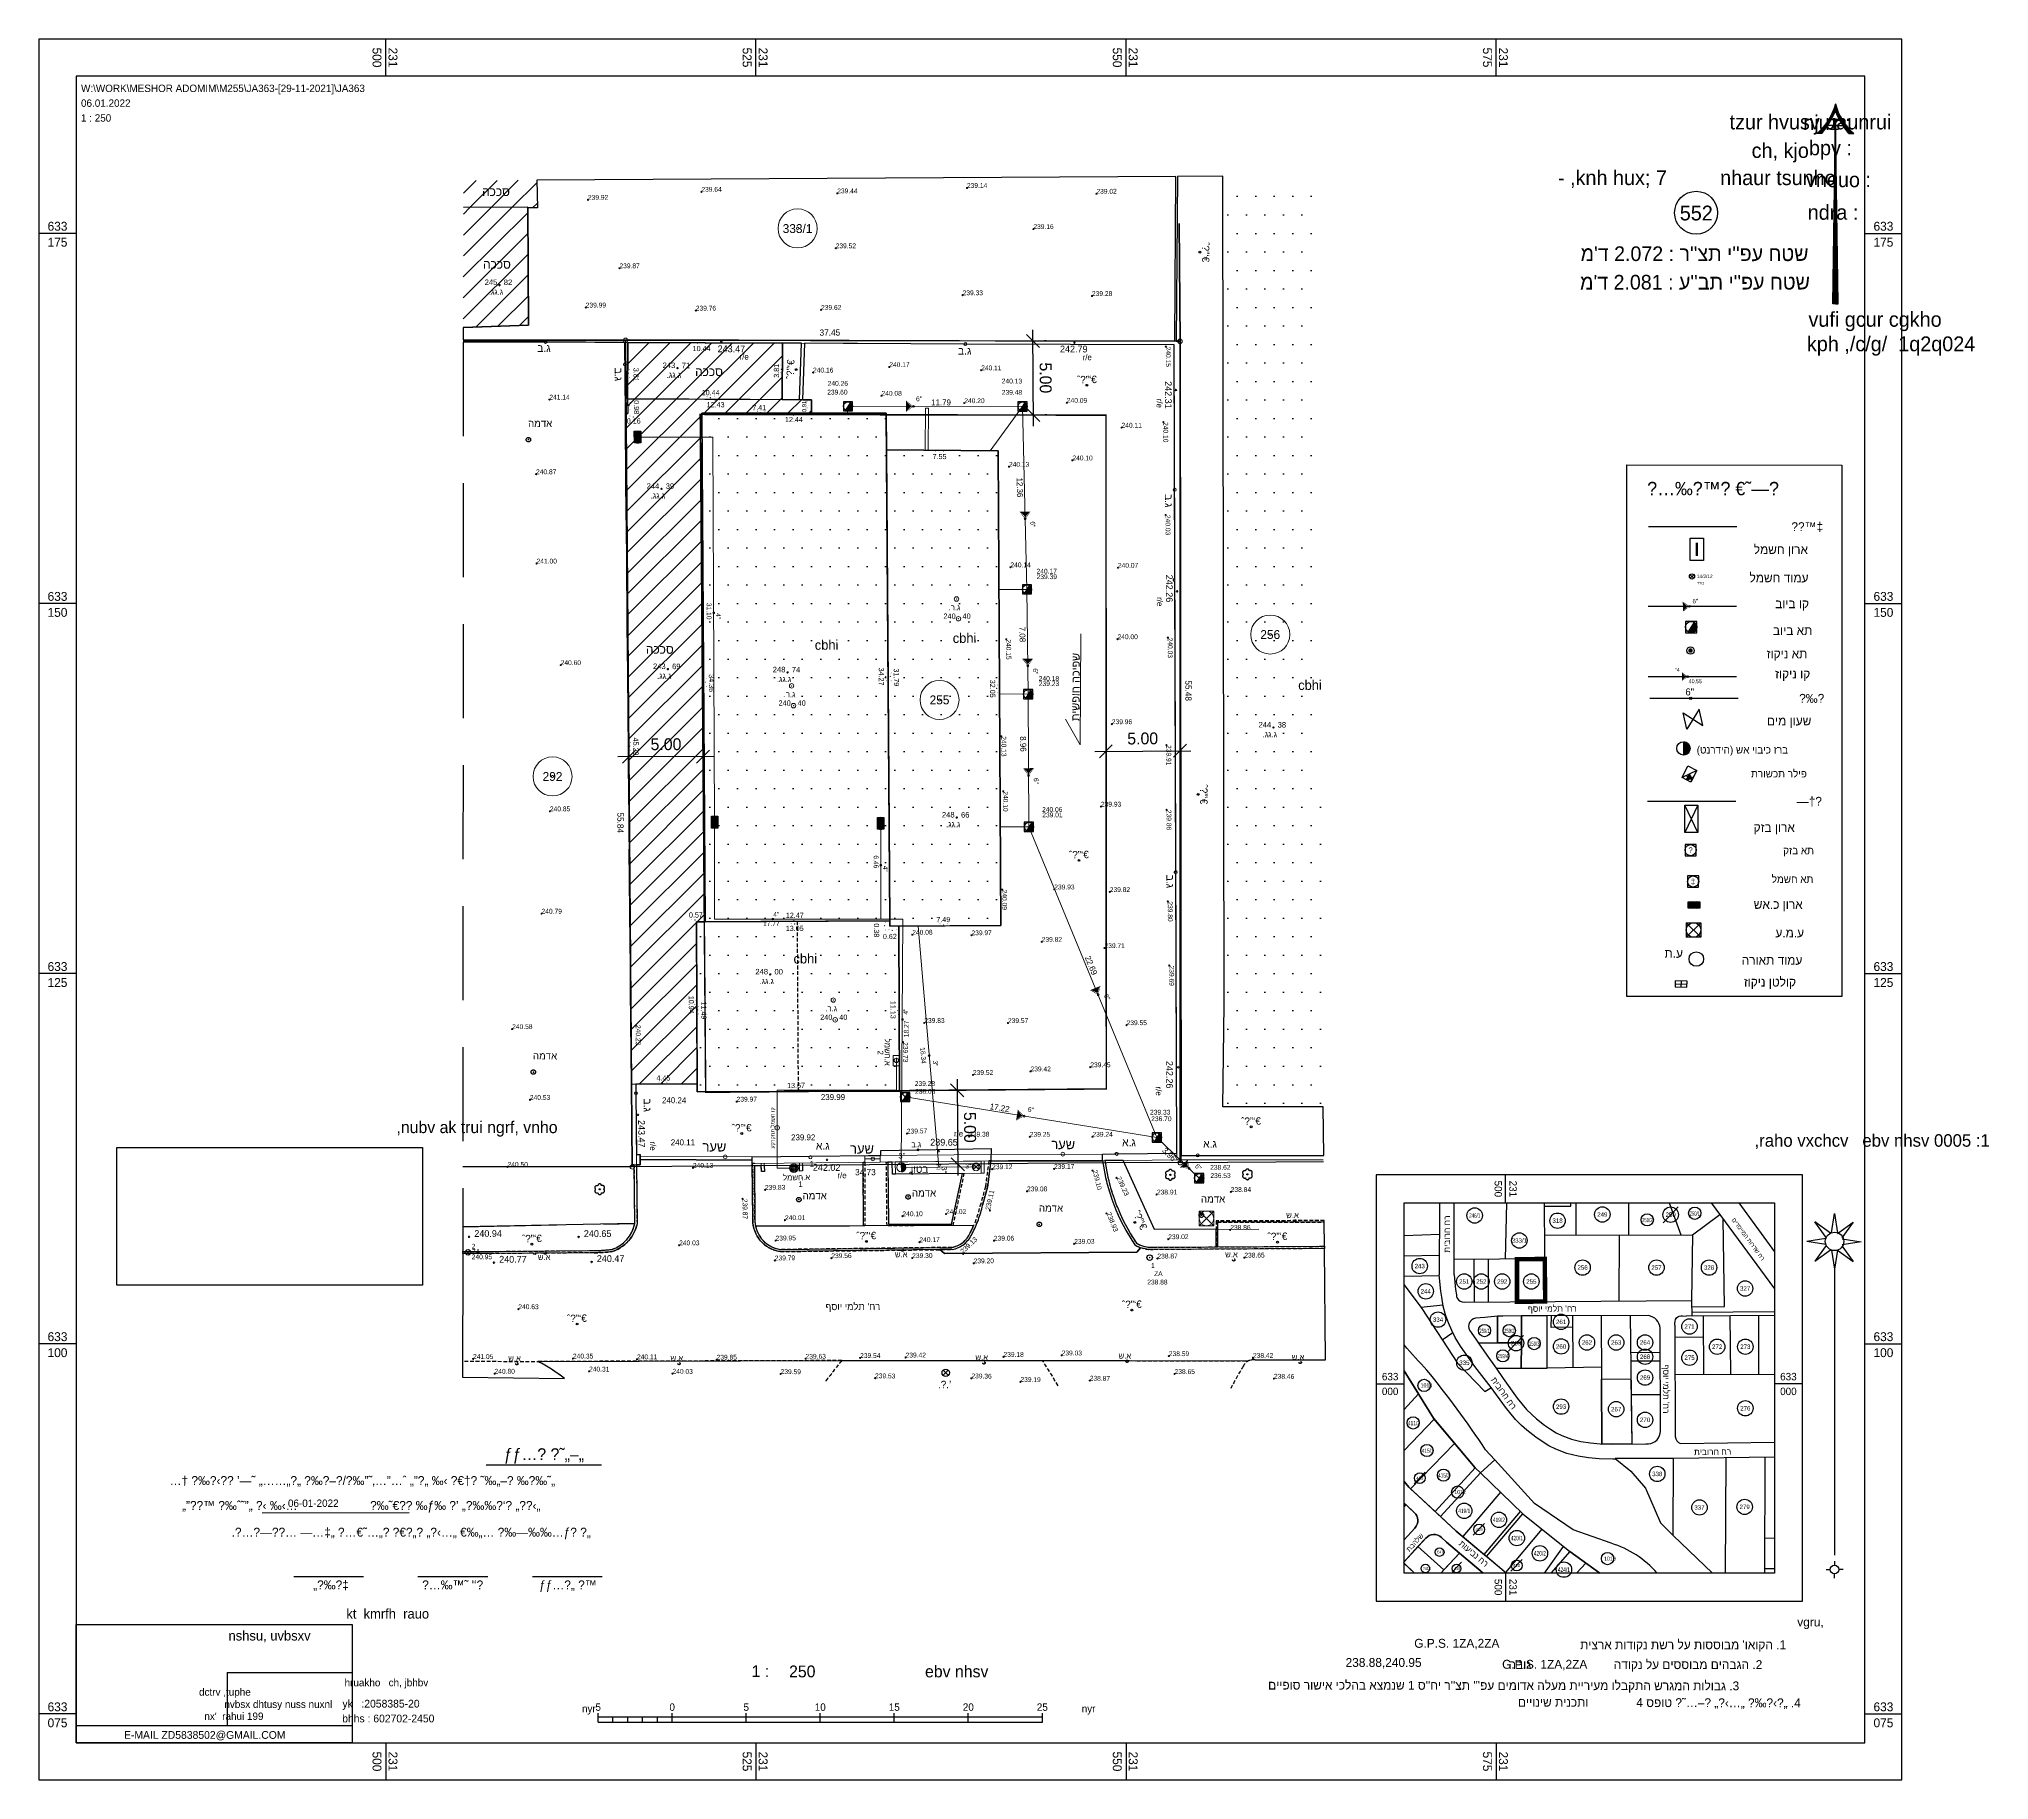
# Model space of a CAD drawing. Extents: x 231477 to 231608, y 633071 to 633188.
import ezdxf
from ezdxf.enums import TextEntityAlignment as Align

# ---------------------------------------------------------------- set-up
doc = ezdxf.new("R2010")
doc.units = 0
doc.header["$MEASUREMENT"] = 0
doc.header["$PDMODE"] = 32
doc.header["$PDSIZE"] = 0.3
for name, pattern in [('DASHDOT', [1, 0.5, -0.25, 0, -0.25]), ('DASHED2', [9.525, 6.35, -3.175]), ('DIVIDE2', [15.875, 6.35, -3.175, 0, -3.175, 0, -3.175]), ('HIDDEN', [0.375, 0.25, -0.125])]:
    doc.linetypes.add(name, pattern=pattern)
for name, color, linetype in [('1004', 7, 'Continuous'), ('1201', 7, 'Continuous'), ('1202', 7, 'Continuous'), ('1203', 7, 'Continuous'), ('1204', 7, 'Continuous'), ('1802', 15, 'Continuous'), ('1803', 240, 'DASHDOT'), ('2200', 7, 'Continuous'), ('2207', 7, 'Continuous'), ('2299', 7, 'Continuous'), ('2421', 7, 'Continuous'), ('4402', 1, 'Continuous'), ('4610', 150, 'Continuous'), ('4804', 25, 'Continuous'), ('4902', 35, 'Continuous')]:
    doc.layers.add(name, color=color, linetype=linetype)
for name, color, linetype, lineweight in [('1021', 7, 'Continuous', 20), ('1502', 7, 'Continuous', 20), ('1505', 7, 'Continuous', 20), ('1520', 7, 'Continuous', 20), ('1603', 8, 'Continuous', 20), ('1609', 8, 'Continuous', 20), ('1610', 8, 'Continuous', 20), ('2401', 7, 'Continuous', 30), ('2402', 7, 'Continuous', 20), ('2404', 7, 'HIDDEN', 30), ('2407', 7, 'DIVIDE2', 20), ('2602', 8, 'Continuous', 20), ('2612', 8, 'Continuous', 20), ('2805', 3, 'DASHED2', 25), ('2810', 3, 'DASHED2', 25), ('4603', 5, 'Continuous', 20), ('4604', 5, 'Continuous', 20), ('4609', 5, 'Continuous', 20), ('4611', 5, 'Continuous', 20), ('4612', 5, 'Continuous', 30), ('4801', 25, 'Continuous', 20), ('4901', 35, 'Continuous', 20), ('6021', 1, 'Continuous', 20), ('6241', 1, 'Continuous', 20), ('6261', 1, 'Continuous', 20), ('6352', 1, 'Continuous', 20)]:
    doc.layers.add(name, color=color, linetype=linetype, lineweight=lineweight)
doc.styles.add('H1', font='MIRYL')
doc.styles.add('h1-1', font='MIRYL')
doc.styles.add('HEB', font='heb', dxfattribs={"width": 0.75, "height": 100})
doc.styles.add('hebtext', font='hebtxt.shx')
doc.styles.add('hebtxt', font='hebtxt')
doc.styles.add('HEBTXT-1', font='txt.shx')
doc.styles.add('MAVAT_HEBTXT', font='HEBTXT')
doc.styles.add('MIRYL', font='miryl', dxfattribs={"height": 0.5})
doc.styles.add('miryl-1', font='miryl')
doc.styles.add('TRHEBTXT', font='HEBTXT.SHX')
doc.dimstyles.new('KB', dxfattribs={"dimtxt": 0.8, "dimasz": 0.88, "dimexe": 0.78, "dimexo": 0.9125, "dimgap": 0.44, "dimtad": 1, "dimzin": 0, "dimdsep": 46, "dimtxsty": 'Standard', "dimblk": 'OBLIQUE', "dimcen": 0.29, "dimdle": 0.75, "dimadec": 0, "dimazin": 0, "dimtfac": 1, "dimtofl": 0, "dimtmove": 0, "dimatfit": 3, "dimldrblk": 'OBLIQUE', "dimfxl": 1, "dimtolj": 1, "dimtzin": 0, "dimarcsym": 0})
picture_1 = doc.add_image_def('image1.jpg', size_in_pixel=(1600, 720))

# ---------------------------------------------------------------- blocks, each defined once
blk = doc.blocks.new('4402')
for p, q in [((0.66, -0.66), (-0.66, 0.66)), ((0.66, 0.66), (-0.66, -0.66))]:
    blk.add_line(p, q)
blk.add_circle((0, 0), 0.996)
at = {"style": 'TRHEBTXT'}
blk.add_attdef('METER', text='', height=1.8, dxfattribs=at).set_placement((-1.48, 0.03), align=Align.MIDDLE_RIGHT)
for tag, p in [('NAME', (-1.15, 1.33)), ('TEXT', (-1.89, -3.15))]:
    blk.add_attdef(tag, p, '', height=1.5, dxfattribs=at)
blk.add_attdef('CENTIMETER', text='', height=1.8, dxfattribs=at).set_placement((1.51, 0.03), align=Align.MIDDLE_LEFT)
blk = doc.blocks.new('*U29', base_point=(1.23, -0.05))
at = {"color": 0}
for points in [[(0.75, 0.98), (0.66, 1.04), (-0.48, -1.14), (-0.67, -1.04)], [(0.75, 0.98), (-0.48, -1.14), (-0.01, -1.23)], [(1.21, -0.2), (0.75, 0.98), (-0.01, -1.23)], [(1.14, 0.47), (1.04, 0.66), (0.75, 0.98), (0.91, 0.83)], [(1.21, -0.2), (1.23, -0.05), (0.75, 0.98), (1.14, 0.47)], [(1.23, -0.05), (1.23, 0.05), (1.14, 0.47), (1.2, 0.26)], [(-0.48, -1.14), (-0.27, -1.2), (-0.01, -1.23), (-0.06, -1.23)], [(-0.01, -1.23), (0.43, -1.15), (1.21, -0.2), (0.95, -0.78)], [(-0.01, -1.23), (0.01, -1.23), (0.43, -1.15), (0.23, -1.21)], [(0.43, -1.15), (0.63, -1.06), (0.95, -0.78), (0.8, -0.94)], [(0.95, -0.78), (1.07, -0.61), (1.21, -0.2), (1.16, -0.41)]]:
    blk.add_solid(points, dxfattribs=at)
blk = doc.blocks.new('4804')
at = {"layer": '4804'}
blk.add_lwpolyline([(1.23, -1.23), (1.23, 1.23), (-1.24, 1.23), (-1.24, -1.23)], close=True, dxfattribs=at)
blk.add_lwpolyline([(1.23, -0.05), (1.23, 0.05, 0.244643), (0.66, 1.04), (-0.67, -1.04, 0.141736), (-0.01, -1.23), (0.01, -1.23, 0.399207)], format="xyb", close=True, dxfattribs=at)
blk.add_lwpolyline([(0.66, 1.04), (-0.67, -1.04)], dxfattribs=at)
blk.add_circle((0, 0), 1.23, dxfattribs=at)
blk.add_blockref('*U29', (1.23, -0.05), dxfattribs=at)
at = {"style": 'hebtext', "flags": 1}
for tag, p in [('NAME', (3.6, 29.23)), ('COVER', (3.6, 18.7)), ('MATERIAL', (3.6, 8.17)), ('TL', (2.95, -2.37)), ('MANH_TYPE', (3.6, -2.37)), ('IL', (3.6, -12.9))]:
    blk.add_attdef(tag, p, '', height=1.3, dxfattribs=at)
at = {"style": 'hebtext'}
blk.add_attdef('NUMBER', (-0.02, 2.23), '', height=1.3, dxfattribs=at)
blk = doc.blocks.new('2801')
blk.add_circle((0, 0), 0.0362)
for centre, start, end in [((-0.2, 0.11), 63.2937, 237.4695), ((0, 0.23), 3.2937, 177.4695), ((0.2, 0.12), 303.2937, 117.4695), ((-0.2, -0.12), 123.2937, 297.4695), ((0, -0.23), 183.2937, 357.4695), ((0.2, -0.11), 243.2937, 57.4695)]:
    blk.add_arc(centre, 0.13, start, end)
at = {"style": 'hebtext'}
for tag, p in [('VEGETATION_NUM', (0.01, 1.92)), ('HIGHT', (0.01, 1.28)), ('VEGETATION_TYPE', (0.01, 0.65))]:
    blk.add_attdef(tag, p, '', height=0.375, dxfattribs=at)
blk = doc.blocks.new('2404')
at = {"color": 2}
blk.add_circle((0, 0), 0.075, dxfattribs=at)
at = {"style": 'hebtext'}
blk.add_attdef('COVER_TYPE', (-1.98, 0.57), '', height=0.39, dxfattribs=at)
blk = doc.blocks.new('2602')
at = {"color": 2}
blk.add_circle((0, 0), 0.25, dxfattribs=at)
at = {"style": 'hebtext'}
blk.add_attdef('FENCE_TYPE', (0.92, 1.3), '', height=1.3, dxfattribs=at)
blk = doc.blocks.new('2207')
at = {"style": 'hebtxt'}
blk.add_attdef('TEMP_OBJECT', text='', height=2, dxfattribs=at).set_placement((0, 1), align=Align.CENTER)
blk = doc.blocks.new('6352')
for points in [[(-1, 1), (-1, -1)], [(-1, 1), (1, 1)], [(-1, 1), (1, -1)], [(1, 1), (-1, -1)], [(1, 1), (1, -1)], [(-1, -1), (1, -1)]]:
    blk.add_lwpolyline(points)
blk.add_circle((0, 0), 1)
at = {"style": 'hebtext'}
blk.add_attdef('NUMBER', (2, 2), '', height=1.3, dxfattribs=at)
at = {"style": 'hebtext', "flags": 1}
blk.add_attdef('TYPE', (2, 0.57), '', height=1.3, dxfattribs=at)
blk = doc.blocks.new('2612')
at = {"color": 2}
blk.add_circle((0, 0), 0.25, dxfattribs=at)
at = {"style": 'hebtext'}
blk.add_attdef('GATE_TYPE', (-8.22, 1), '', height=1.3, dxfattribs=at)
blk = doc.blocks.new('1004')
at = {"const_width": 0.1995}
blk.add_lwpolyline([(-0.10025, 0, 1), (0.10025, 0, 1)], format="xyb", close=True, dxfattribs=at)
blk.add_circle((0, 0), 0.75)
at = {"style": 'hebtext'}
for tag, p in [('5', (1, 1)), ('NAME', (1, -0.43)), ('HEIGHT', (1, -1.86))]:
    blk.add_attdef(tag, p, '', height=1.3, dxfattribs=at)
blk = doc.blocks.new('1603')
blk.add_circle((0, 0), 0.25)
at = {"style": 'hebtext'}
blk.add_attdef('BLK-NO', (-4.66, 1), '', height=1.3, dxfattribs=at)
blk = doc.blocks.new('2401')
at = {"color": 2}
blk.add_circle((0, 0), 0.25, dxfattribs=at)
at = {"style": 'hebtext'}
blk.add_attdef('COVER_TYPE', (-10, 1), '', height=1.3, dxfattribs=at)
blk = doc.blocks.new('1505')
blk.add_circle((0, 0), 0.15)
at = {"style": 'hebtext'}
for tag, p in [('METER', (-10.33, 0)), ('CENTIMETER', (1, 0))]:
    blk.add_attdef(tag, p, '', height=1.3, dxfattribs=at)
at = {"style": 'hebtext', "flags": 1}
blk.add_attdef('HEIGHT', (1, 0), '', height=1.3, dxfattribs=at)
blk = doc.blocks.new('knm')
for p, q in [((-6, 0), (-6, 0.25)), ((-6, 0.15), (6, 0.15)), ((-6, 0), (6, 0)), ((-5.6, 0), (-5.6, 0.15)), ((-5.2, 0), (-5.2, 0.15)), ((-4.8, 0), (-4.8, 0.15)), ((-4.4, 0), (-4.4, 0.15)), ((-4, 0), (-4, 0.25)), ((-2, 0), (-2, 0.25)), ((0, 0), (0, 0.25)), ((2, 0), (2, 0.25)), ((4, 0), (4, 0.25)), ((6, 0), (6, 0.25))]:
    blk.add_line(p, q)
blk.add_text('1 :', height=0.32).set_placement((-1.856, 1.221))
at = {"style": 'miryl-1'}
for s, height, p in [('ebv nhsv', 0.32, (2.83, 1.214)), ('nyr', 0.2, (-6.438, 0.269)), ('nyr', 0.2, (7.063, 0.269))]:
    blk.add_text(s, height=height, dxfattribs=at).set_placement(p)
blk.add_attdef('A1', (-0.843, 1.214), '', height=0.32)
for tag, p in [('A2', (-6, 0.25)), ('A4', (-2, 0.25)), ('A5', (0, 0.25)), ('A6', (2, 0.25)), ('A7', (4, 0.25)), ('A8', (6, 0.25))]:
    blk.add_attdef(tag, text='', height=0.2).set_placement(p, align=Align.BOTTOM_CENTER)
at = {"flags": 8}
blk.add_attdef('A3', text='', height=0.2, dxfattribs=at).set_placement((-4, 0.25), align=Align.BOTTOM_CENTER)
blk = doc.blocks.new('1')
blk.add_circle((0, 0), 8.28)
at = {"style": 'HEB', "width": 0.75}
blk.add_attdef('N1', (-4.6, -2.8), '', height=5.6, dxfattribs=at)
blk = doc.blocks.new('TR_LOT')
blk.add_circle((0, 0), 10.4)
at = {"flags": 8}
blk.add_attdef('LOT', text='', height=6, dxfattribs=at).set_placement((0, 0), align=Align.MIDDLE_CENTER)
blk = doc.blocks.new('1201-mar')
at = {"style": 'hebtxt'}
for tag, p in [('C1', (0, 1)), ('C2', (0, -3))]:
    blk.add_attdef(tag, text='', height=2, dxfattribs=at).set_placement(p, align=Align.CENTER)
blk = doc.blocks.new('2810')
blk.add_point((0, 0))
at = {"style": 'hebtext'}
blk.add_attdef('TYPE', (-0.07, 2.27), '', height=1.3, dxfattribs=at)
blk = doc.blocks.new('1021')
at = {"layer": '1021'}
for points in [[(-5.5, 1.2, 0, 1, 0), (-4.2, 1.2, 0, 0.676, 0)], [(6.7, 1.2, 0, 1, 0), (5.3, 1.2, 0, 0.676, 0)]]:
    blk.add_lwpolyline(points, format="xyseb", dxfattribs=at)
blk.add_circle((0, 0), 0.15, dxfattribs=at)
at = {"layer": '1021', "style": 'hebtext'}
blk.add_attdef('LENGTH', (-3, 0.5), '', height=1.3, dxfattribs=at)
blk = doc.blocks.new('1502')
blk.add_circle((0, 0), 0.15)
at = {"style": 'hebtext'}
for tag, p in [('METER', (-10.33, 0)), ('CENTIMETER', (1, 0))]:
    blk.add_attdef(tag, p, '', height=1.3, dxfattribs=at)
at = {"style": 'hebtext', "flags": 1}
blk.add_attdef('HEIGHT', (1, 0), '', height=1.3, dxfattribs=at)
blk = doc.blocks.new('4801')
at = {"layer": '4801'}
h = blk.add_hatch(color=256, dxfattribs=at)
edge = h.paths.add_edge_path()
edge.add_arc((1.95, 4.63), 5.02, 218.5861, 247.1405, ccw=False)
edge.add_arc((1.62, 3.69), 4.21, 211.4224, 241.4224)
edge.add_arc((1.82, -3.93), 4.51, 119.4318, 147.2843)
edge.add_arc((2.04, -4.74), 5.16, 113.2543, 141.0191, ccw=False)
at = {"layer": '4801', "const_width": 0.0075}
for points in [[(-1.98, 1.5, 0.119466), (-0.67, 0)], [(-0.67, 0, 0.111287), (-1.98, -1.5)]]:
    blk.add_lwpolyline(points, format="xyb", dxfattribs=at)
blk.add_lwpolyline([(0, 0, -0.125241), (-1.98, 1.5, 0.131653), (-0.4, -0.01, 0.122131), (-1.98, -1.5, -0.121743)], format="xyb", close=True, dxfattribs=at)
at = {"layer": '4801'}
blk.add_circle((0, 0), 0.25, dxfattribs=at)
at = {"layer": '4801', "style": 'hebtext', "text_generation_flag": 4}
blk.add_attdef('NUMBER', (0.24, -12.94), '', height=1.3, rotation=180, dxfattribs=at)
blk.add_attdef('DIAM', (0.22, -14.13), '', height=1.3, dxfattribs=at)
at = {"layer": '4801', "style": 'hebtext', "flags": 1}
for tag, p in [('IL_IN', (0.21, -19.57)), ('MATERIAL', (0.08, -26.33)), ('SLOPE', (0.16, -27.6)), ('IL_OUT', (0.3, -24.66))]:
    blk.add_attdef(tag, p, '', height=1.3, dxfattribs=at)
blk = doc.blocks.new('2407')
at = {"color": 2}
blk.add_circle((0, 0), 0.25, dxfattribs=at)
at = {"style": 'hebtext'}
blk.add_attdef('COVER_TYPE', (-10, 1), '', height=1.3, dxfattribs=at)
blk = doc.blocks.new('*U56', base_point=(1.23, -0.05))
at = {"color": 0}
for points in [[(0.75, 0.98), (0.66, 1.04), (-0.48, -1.14), (-0.67, -1.04)], [(0.75, 0.98), (-0.48, -1.14), (-0.01, -1.23)], [(1.21, -0.2), (0.75, 0.98), (-0.01, -1.23)], [(1.14, 0.47), (1.04, 0.66), (0.75, 0.98), (0.91, 0.83)], [(1.21, -0.2), (1.23, -0.05), (0.75, 0.98), (1.14, 0.47)], [(1.23, -0.05), (1.23, 0.05), (1.14, 0.47), (1.2, 0.26)], [(-0.48, -1.14), (-0.27, -1.2), (-0.01, -1.23), (-0.06, -1.23)], [(-0.01, -1.23), (0.43, -1.15), (1.21, -0.2), (0.95, -0.78)], [(-0.01, -1.23), (0.01, -1.23), (0.43, -1.15), (0.23, -1.21)], [(0.43, -1.15), (0.63, -1.06), (0.95, -0.78), (0.8, -0.94)], [(0.95, -0.78), (1.07, -0.61), (1.21, -0.2), (1.16, -0.41)]]:
    blk.add_solid(points, dxfattribs=at)
blk = doc.blocks.new('4902')
at = {"layer": '4902', "const_width": 0.75}
blk.add_lwpolyline([(-0.38, 0, 1), (0.38, 0, 1)], format="xyb", close=True, dxfattribs=at)
at = {"layer": '4902'}
blk.add_circle((0, 0), 1.25, dxfattribs=at)
at = {"style": 'hebtext', "flags": 1}
for tag, p in [('COVER_DIAM', (3.16, 50.33)), ('STRESS', (3.16, 41.78)), ('COVER', (3.16, 33.23)), ('WIDTH', (3.16, 24.68)), ('DIAM', (3.16, 16.14)), ('MANH_TYPE', (3.16, 7.59)), ('DEPTH', (3.16, -0.96))]:
    blk.add_attdef(tag, p, '', height=1.3, dxfattribs=at)
at = {"style": 'hebtext'}
for tag, p in [('NUMBER', (0.18, 1.78)), ('TL', (2.94, -0.96)), ('IL', (3.16, -9.51))]:
    blk.add_attdef(tag, p, '', height=1.3, dxfattribs=at)
blk = doc.blocks.new('4612')
at = {"layer": '4612'}
blk.add_hatch(color=256, dxfattribs=at).paths.add_polyline_path([(1.23, 2.16), (-1.23, 2.16, 0.58137), (-1.23, -2.16), (1.23, -2.16, 0.58137)])
blk.add_lwpolyline([(-2.49, -2.16), (-2.49, 2.16), (2.49, 2.16), (2.49, -2.16)], close=True, dxfattribs=at)
for start, end in [(119.65512, 240.34488), (299.65512, 60.34488)]:
    blk.add_arc((0, 0), 2.49, start, end, dxfattribs=at)
at = {"layer": '4612', "style": 'hebtext', "flags": 1}
for tag, p in [('WHEEL_NAME', (-4.5, 2.93)), ('TYPE', (-3.97, -3.71))]:
    blk.add_attdef(tag, p, '', height=1.3, dxfattribs=at)
blk = doc.blocks.new('4901')
at = {"layer": '4801'}
h = blk.add_hatch(color=256, dxfattribs=at)
edge = h.paths.add_edge_path()
edge.add_arc((1.95, 4.63), 5.02, 218.58614, 247.14054, ccw=False)
edge.add_arc((1.62, 3.69), 4.21, 211.42241, 241.42242)
edge.add_arc((1.82, -3.93), 4.51, 119.43181, 147.28425)
edge.add_arc((2.04, -4.74), 5.16, 113.25427, 141.01905, ccw=False)
at = {"color": 2}
blk.add_circle((0, 0), 0.25, dxfattribs=at)
at = {"layer": '4801', "const_width": 0.0075}
for points in [[(-1.98, 1.5, 0.119466), (-0.67, 0)], [(-0.67, 0, 0.111287), (-1.98, -1.5)]]:
    blk.add_lwpolyline(points, format="xyb", dxfattribs=at)
blk.add_lwpolyline([(0, 0, -0.125241), (-1.98, 1.5, 0.131653), (-0.4, -0.01, 0.122131), (-1.98, -1.5, -0.121743)], format="xyb", close=True, dxfattribs=at)
at = {"style": 'hebtext', "flags": 1}
for tag, p in [('IL_IN', (0.13, 3.52)), ('PIPE_MAT', (0.18, 0.23)), ('PIPE_THIC', (0.21, -12.74)), ('IL_OUT', (-0.03, -19.42)), ('PIPE_CLASS', (0.05, -16.18)), ('SLOPE', (-0.07, -22.41))]:
    blk.add_attdef(tag, p, '', height=1.3, dxfattribs=at)
at = {"style": 'hebtext'}
for tag, p in [('NUMBER', (0.16, -5.88)), ('DIAM', (0.18, -2.72)), ('LENGTH', (0.08, -9.52))]:
    blk.add_attdef(tag, p, '', height=1.3, dxfattribs=at)
blk = doc.blocks.new('4611')
h = blk.add_hatch()
h.set_pattern_fill('ANSI31', color=256, scale=0.02, style=0)
h.set_pattern_definition([(45, (-918.72721, -506.905286), (-0.0449012806, 0.0449012806), [])])
h.paths.add_polyline_path([(1.5, 0, 0.414214), (0, 1.5), (0, -1.5, 0.414214)])
blk.add_line((0, 1.5), (0, -1.5))
blk.add_circle((0, 0), 1.5)
at = {"style": 'hebtext'}
for tag, p in [('UNDERGROUND', (2.16, 5.44)), ('DATE_1', (1.93, -1.24)), ('MOD', (1.94, 1.9)), ('GIS_OBJECT_ID', (1.98, -7.63)), ('DATE', (1.96, -4.4)), ('MANUFACTURE', (2.03, -14.38)), ('MATERIAL', (2.06, -11.06)), ('TA_DIAM', (2.01, -20.81)), ('COV_DIAM', (2.03, -17.88)), ('NO', (2.05, -27.29)), ('DIAM', (2.11, -24.03)), ('OBJECT_TYPE', (2.05, -30.79)), ('PARENT_PLAN_SECTION_NAME', (2.16, -34.22))]:
    blk.add_attdef(tag, p, '', height=1.3, dxfattribs=at)
blk = doc.blocks.new('4609')
for points in [[(-0.78, 0.69), (-0.78, -0.76), (0, 0), (-0.78, 0.69)], [(0.78, 0.69), (0.78, -0.76), (0, 0), (0.78, 0.69)]]:
    blk.add_lwpolyline(points)
blk.add_circle((0, 0), 1.09)
at = {"color": 4, "style": 'hebtext'}
for tag, p in [('ID', (-0.01, 1.05)), ('YEAR', (-0.49, -4.5)), ('TYPE', (-0.48, -1.68)), ('CONTRACTOR', (-0.51, -5.1)), ('MANUFACTURER', (-0.49, -5.62)), ('MAX_PRESS', (-0.49, -6.22)), ('PURPOSE', (-0.48, -2.25)), ('MATERIAL', (-0.48, -2.84)), ('DIAMETER', (-0.48, -3.38)), ('DEPTH', (-0.48, -3.97)), ('WORK_PRESS', (-0.48, -6.81)), ('WHEN_UPDATED', (-0.48, -7.4)), ('REF_AS_MADE', (-0.51, -8.02))]:
    blk.add_attdef(tag, p, '', height=1.3, dxfattribs=at)
blk = doc.blocks.new('1520')
at = {"layer": '1520'}
blk.add_point((0, 0), dxfattribs=at)
at = {"layer": '1520', "style": 'hebtext'}
for tag, p in [('CENTIMETER', (-0.77, -1.47)), ('METER', (-0.78, -0.76))]:
    blk.add_attdef(tag, p, '', height=0.375, dxfattribs=at)
at = {"layer": '1520', "style": 'hebtext', "flags": 1}
blk.add_attdef('HEIGHT', (-0.71, -2.15), '', height=0.375, dxfattribs=at)
blk = doc.blocks.new('4610')
at = {"const_width": 0.2}
blk.add_lwpolyline([(-1.5, -1.5), (-1.5, 1.5), (1.5, -1.5), (1.5, 1.5)], close=True, dxfattribs=at)
at = {"style": 'hebtext'}
for tag, p in [('UNDERGROUND', (2, 5.2)), ('GIS_OBJECT_ID', (2, 1.8)), ('OBJECT_TYPE', (2, -1.3)), ('NO', (2.1, -4.5)), ('DIAM', (2.1, -7.7)), ('MOD', (2.3, -11.2)), ('TA_DIAM', (2.2, -14.5)), ('COV_DIAM', (2.2, -18)), ('MANUFACTURE', (2.2, -20.9)), ('DATE', (2.3, -27.4)), ('MATERIAL', (2.3, -24.1)), ('DATE_1', (2.3, -30.9)), ('PARENT_PLAN_SECTION_NAME', (2.3, -34.4))]:
    blk.add_attdef(tag, p, '', height=1.3, dxfattribs=at)
blk = doc.blocks.new('6261')
at = {"layer": '6261'}
h = blk.add_hatch(color=256, dxfattribs=at)
h.paths.add_polyline_path([(0, 0.22), (0, 0.11, -0.414214), (0.11, 0), (0.22, 0, 0.414214)])
h.paths.add_polyline_path([(0, -0.11, -0.414214), (-0.11, 0), (-0.22, 0, 0.414214), (0, -0.22)])
for points in [[(-0.3, 0), (0.3, 0)], [(0, 0.3), (0, -0.3)]]:
    blk.add_lwpolyline(points, dxfattribs=at)
for radius in [0.3, 0.216, 0.115]:
    blk.add_circle((0, 0), radius, dxfattribs=at)
at = {"layer": '6261', "style": 'hebtext'}
for tag, p in [('NUMBER', (0.3, 0.75)), ('NAME', (0.3, 0.3))]:
    blk.add_attdef(tag, p, '', height=0.375, dxfattribs=at)
blk = doc.blocks.new('6021')
blk.add_point((0, 0))
at = {"style": 'hebtext'}
for tag, p in [('NUMBER', (-3.05, 0.66)), ('DESCRIPTION', (-4.8, -1.77))]:
    blk.add_attdef(tag, p, '', height=1.3, dxfattribs=at)
blk = doc.blocks.new('6241')
blk.add_lwpolyline([(-2.5, -1.5), (-2.5, 1.5), (2.5, 1.5), (2.5, -1.5)], close=True)
at = {"const_width": 0.5}
blk.add_lwpolyline([(-1.5, 0), (1.5, 0)], dxfattribs=at)
at = {"style": 'hebtext'}
for tag, p in [('NAME', (2.94, 2.31)), ('NUMBER', (2.94, 0.88))]:
    blk.add_attdef(tag, p, '', height=1.3, dxfattribs=at)
at = {"style": 'hebtext', "flags": 1}
for tag, p in [('PLACE', (2.94, -0.55)), ('BUILDNAME', (2.94, -1.98))]:
    blk.add_attdef(tag, p, '', height=1.3, dxfattribs=at)
blk = doc.blocks.new('4603')
at = {"color": 2}
blk.add_lwpolyline([(0, 0.25, 1), (0, -0.25, 1)], format="xyb", close=True, dxfattribs=at)
at = {"style": 'hebtext'}
for tag, p in [('KAV_DIAM', (0.12, 4.07)), ('W_TH', (0.31, 1.6)), ('METAHNEN', (0.24, 0.2)), ('DATE', (0.26, -1.26)), ('LEVEL', (0.31, 2.85)), ('GIS_OBJECT_ID', (0.25, -6.13)), ('OWNER', (0.29, -4.87)), ('PARENT_PLAN_LINE_NAME', (0.31, -3.63)), ('ZOMET_ID_2', (0.24, -8.5)), ('ZOMET_ID_1', (0.31, -7.26)), ('DATE_1', (0.32, -11.04)), ('MEVAZEA', (0.38, -9.67)), ('VALVE_ID', (0.37, -16.21)), ('STATUS', (0.31, -12.33)), ('KAV_LENGTH', (0.29, -13.7)), ('EL_NO', (0.33, -18.6)), ('OUTER_COVER_TYPE', (0.4, -19.84)), ('INNER_COVER_TYPE', (0.4, -17.44)), ('KAV_NO', (0.42, -21.02))]:
    blk.add_attdef(tag, p, '', height=1.3, dxfattribs=at)
at = {"style": 'hebtext', "flags": 1}
for tag, p in [('UNDERGROUND', (0.26, -2.52)), ('MATERIAL', (0.39, -14.99))]:
    blk.add_attdef(tag, p, '', height=1.3, dxfattribs=at)
blk = doc.blocks.new('4604')
at = {"color": 2}
blk.add_lwpolyline([(0, 0.25, 1), (0, -0.25, 1)], format="xyb", close=True, dxfattribs=at)
at = {"style": 'hebtext'}
for tag, p in [('KAV_DIAM', (0.12, 4.07)), ('W_TH', (0.31, 1.6)), ('METAHNEN', (0.24, 0.2)), ('DATE', (0.26, -1.26)), ('LEVEL', (0.31, 2.85)), ('GIS_OBJECT_ID', (0.25, -6.13)), ('OWNER', (0.29, -4.87)), ('PARENT_PLAN_LINE_NAME', (0.31, -3.63)), ('ZOMET_ID_2', (0.24, -8.5)), ('ZOMET_ID_1', (0.31, -7.26)), ('DATE_1', (0.32, -11.04)), ('MEVAZEA', (0.38, -9.67)), ('VALVE_ID', (0.37, -16.21)), ('STATUS', (0.31, -12.33)), ('KAV_LENGTH', (0.29, -13.7)), ('EL_NO', (0.33, -18.6)), ('OUTER_COVER_TYPE', (0.4, -19.84)), ('INNER_COVER_TYPE', (0.4, -17.44)), ('KAV_NO', (0.42, -21.02))]:
    blk.add_attdef(tag, p, '', height=1.3, dxfattribs=at)
at = {"style": 'hebtext', "flags": 1}
for tag, p in [('עילי', (0.26, -2.52)), ('MATERIAL', (0.39, -14.99))]:
    blk.add_attdef(tag, p, '', height=1.3, dxfattribs=at)
blk = doc.blocks.new('1609')
for points in [[(0, 0, 0, 0, 0), (-5.34, 0, 0.3, 0, 0), (-5.99, 0, 0, 0, 0)], [(0, 0, 0, 0, 0), (5.34, 0, 0.3, 0, 0), (5.99, 0, 0, 0, 0)], [(0, 0, 0, 0, 0), (5.34, 0, 0.3, 0, 0), (5.99, 0, 0, 0, 0)], [(0, 0, 0, 0, 0), (5.34, 0, 0.3, 0, 0), (5.99, 0, 0, 0, 0)]]:
    blk.add_lwpolyline(points, format="xyseb")
at = {"style": 'hebtext'}
blk.add_attdef('LENGTH', text='', height=1.3, dxfattribs=at).set_placement((0, 1), align=Align.CENTER)
blk = doc.blocks.new('1610')
blk.add_circle((0, 0), 0.15)
at = {"style": 'hebtext'}
for tag, p in [('NUMBER', (-2.14, 1.24)), ('NAME', (-2.19, -2.13))]:
    blk.add_attdef(tag, p, '', height=1.3, dxfattribs=at)
at = {"style": 'hebtext', "flags": 1}
blk.add_attdef('HEIGHT', (-2.1, -4.16), '', height=1.3, dxfattribs=at)
blk = doc.blocks.new('_Oblique')
at = {"color": 0, "linetype": 'ByBlock', "lineweight": -2}
blk.add_line((-0.5, -0.5), (0.5, 0.5), dxfattribs=at)
blk = doc.blocks.new('*D63')
at = {"layer": '1803', "color": 0, "linetype": 'Continuous', "lineweight": -2, "transparency": 16777216}
for p, q in [((231543.74, 633161.98), (231543.7, 633168.48)), ((231544.61, 633167.74), (231544.49, 633167.74)), ((231544.64, 633162.74), (231544.51, 633162.74))]:
    blk.add_line(p, q, dxfattribs=at)
at = {"layer": '1803', "color": 0, "linetype": 'Continuous', "lineweight": -2, "transparency": 16777216, "xscale": 0.88, "yscale": 0.88, "zscale": 0.88}
for p, rotation in [((231543.71, 633167.73), 90.32026478062312), ((231543.73, 633162.73), 270.3202647806231)]:
    blk.add_blockref('_Oblique', p, dxfattribs=dict(at, rotation=rotation))
at = {"layer": '1803', "color": 0, "linetype": 'Continuous', "transparency": 16777216, "insert": (231544.56, 633165.24), "char_height": 0.8, "attachment_point": 5, "rotation": 270.3203}
blk.add_mtext('\\A1;5.00', dxfattribs=at)
blk = doc.blocks.new('*D64')
at = {"layer": '1803', "color": 0, "linetype": 'Continuous', "lineweight": -2, "transparency": 16777216}
for p, q in [((231547.88, 633140.01), (231554.38, 633140.06)), ((231548.62, 633140.93), (231548.62, 633140.79)), ((231553.62, 633140.97), (231553.62, 633140.84))]:
    blk.add_line(p, q, dxfattribs=at)
at = {"layer": '1803', "color": 0, "linetype": 'Continuous', "lineweight": -2, "transparency": 16777216, "xscale": 0.88, "yscale": 0.88, "zscale": 0.88}
for p, rotation in [((231548.63, 633140.01), 180.4801985240939), ((231553.63, 633140.06), 0.4801985240938893)]:
    blk.add_blockref('_Oblique', p, dxfattribs=dict(at, rotation=rotation))
at = {"layer": '1803', "color": 0, "linetype": 'Continuous', "transparency": 16777216, "insert": (231551.12, 633140.88), "char_height": 0.8, "attachment_point": 5, "rotation": 0.4802}
blk.add_mtext('\\A1;5.00', dxfattribs=at)
blk = doc.blocks.new('*D65')
at = {"layer": '1803', "color": 0, "linetype": 'Continuous', "lineweight": -2, "transparency": 16777216}
for p, q in [((231538.59, 633117.87), (231538.63, 633111.37)), ((231539.5, 633117.12), (231539.37, 633117.12)), ((231539.54, 633112.12), (231539.41, 633112.12))]:
    blk.add_line(p, q, dxfattribs=at)
at = {"layer": '1803', "color": 0, "linetype": 'Continuous', "lineweight": -2, "transparency": 16777216, "xscale": 0.88, "yscale": 0.88, "zscale": 0.88}
for p, rotation in [((231538.59, 633117.12), 90.40850383301043), ((231538.63, 633112.12), 270.4085038330104)]:
    blk.add_blockref('_Oblique', p, dxfattribs=dict(at, rotation=rotation))
at = {"layer": '1803', "color": 0, "linetype": 'Continuous', "transparency": 16777216, "insert": (231539.45, 633114.62), "char_height": 0.8, "attachment_point": 5, "rotation": 270.4085}
blk.add_mtext('\\A1;5.00', dxfattribs=at)
blk = doc.blocks.new('*D66')
at = {"layer": '1803', "color": 0, "linetype": 'Continuous', "lineweight": -2, "transparency": 16777216}
for p, q in [((231516.42, 633140.56), (231516.42, 633140.43)), ((231521.42, 633140.57), (231521.42, 633140.43)), ((231522.17, 633139.66), (231515.67, 633139.65))]:
    blk.add_line(p, q, dxfattribs=at)
at = {"layer": '1803', "color": 0, "linetype": 'Continuous', "lineweight": -2, "transparency": 16777216, "xscale": 0.88, "yscale": 0.88, "zscale": 0.88}
for p, rotation in [((231516.42, 633139.65), 180.0554784002956), ((231521.42, 633139.65), 0.05547840029557882)]:
    blk.add_blockref('_Oblique', p, dxfattribs=dict(at, rotation=rotation))
at = {"layer": '1803', "color": 0, "linetype": 'Continuous', "transparency": 16777216, "insert": (231518.92, 633140.49), "char_height": 0.8, "attachment_point": 5, "rotation": 0.0555}
blk.add_mtext('\\A1;5.00', dxfattribs=at)
blk = doc.blocks.new('2402')
at = {"style": 'HEBTXT-1'}
blk.add_attdef('STREET-NAME', text='', height=3, dxfattribs=at).set_placement((0, 1), align=Align.CENTER)
at = {"layer": '2421', "style": 'HEBTXT-1'}
blk.add_attdef('STREET-CODE', text='', height=2, dxfattribs=at).set_placement((0, -3), align=Align.CENTER)

msp = doc.modelspace()

# ---------------------------------------------------------------- hatches: boundary and pattern name
at = {"layer": '1204'}
h = msp.add_hatch(dxfattribs=at)
h.set_pattern_fill('ANSI31', color=5, scale=0.006, style=0)
h.set_pattern_definition([(45, (231312.025234, 632988.1447), (-0.0134703842, 0.0134703842), [])])
h.paths.add_polyline_path([(231588.093, 633140.216, 0.4142136), (231587.643, 633140.666), (231587.643, 633139.766, 0.4142136)])
at = {"layer": '2299'}
h = msp.add_hatch(dxfattribs=at)
h.set_pattern_fill('ANSI31', color=256, scale=8, angle=-0.0828354, style=0)
h.paths.add_polyline_path([(231509.58, 633176.777), (231509.58, 633176.726), (231510.236, 633176.731), (231510.207, 633178.595), (231505.237, 633178.567), (231505.235, 633176.738)])
h = msp.add_hatch(dxfattribs=at)
h.set_pattern_fill('DOTS', color=256, scale=20, style=0)
h.paths.add_polyline_path([(231563.315, 633116), (231562.796, 633177.641), (231556.536, 633177.648), (231556.62, 633122.919), (231556.529, 633116.008), (231562.423, 633115.998)])
h = msp.add_hatch(dxfattribs=at)
h.set_pattern_fill('ANSI31', color=256, scale=8, angle=-0.0828354, style=0)
h.paths.add_polyline_path([(231509.58, 633176.777), (231505.235, 633176.738), (231505.23, 633168.643), (231509.638, 633168.796)])
h = msp.add_hatch(dxfattribs=at)
h.set_pattern_fill('ANSI31', color=256, scale=8, angle=-0.0828354, style=0)
h.paths.add_polyline_path([(231526.792, 633167.581), (231516.349, 633167.627), (231516.331, 633163.814), (231526.776, 633163.771)])
h = msp.add_hatch(dxfattribs=at)
h.set_pattern_fill('ANSI31', color=256, scale=8, angle=-0.0828354, style=0)
h.paths.add_polyline_path([(231521.348, 633162.856), (231528.758, 633162.853), (231528.758, 633163.763), (231516.331, 633163.813), (231516.336, 633162.83), (231516.178, 633162.829), (231516.58, 633117.537), (231521.042, 633117.557), (231520.992, 633128.496), (231521.565, 633128.499)])
h.paths.add_polyline_path([(231520.668, 633162.294), (231520.668, 633159.969), (231521.343, 633159.969), (231521.343, 633162.294)], flags=24)
h.paths.add_polyline_path([(231516.771, 633121.618), (231516.771, 633119.218), (231517.446, 633119.218), (231517.446, 633121.618)], flags=24)
h = msp.add_hatch(dxfattribs=at)
h.set_pattern_fill('DOTS', color=256, scale=20, style=0)
h.paths.add_polyline_path([(231533.807, 633160.324), (231533.789, 633162.851), (231521.348, 633162.856), (231521.565, 633128.499), (231534.04, 633128.578)])
h = msp.add_hatch(dxfattribs=at)
h.set_pattern_fill('DOTS', color=256, scale=20, style=0)
h.paths.add_polyline_path([(231541.36, 633160.31), (231533.807, 633160.369), (231534.043, 633128.201), (231541.528, 633128.257)])
h = msp.add_hatch(dxfattribs=at)
h.set_pattern_fill('DOTS', color=256, scale=20, style=0)
h.paths.add_polyline_path([(231520.992, 633128.496), (231521.036, 633117.008), (231534.701, 633117.071), (231534.658, 633128.205), (231534.043, 633128.201), (231534.04, 633128.578)])

# ---------------------------------------------------------------- linework, layer by layer
at = {"layer": '1201'}
for p, q in [((231500, 633185.627), (231500, 633188.127)), ((231525, 633185.627), (231525, 633188.127)), ((231550, 633185.627), (231550, 633188.127)), ((231575, 633185.627), (231575, 633188.127)), ((231479.071, 633175), (231476.571, 633175)), ((231599.901, 633175), (231602.401, 633175)), ((231479.071, 633150), (231476.571, 633150)), ((231599.901, 633150), (231602.401, 633150)), ((231479.071, 633125), (231476.571, 633125)), ((231599.901, 633125), (231602.401, 633125)), ((231479.071, 633100), (231476.571, 633100)), ((231599.901, 633100), (231602.401, 633100)), ((231479.071, 633075), (231476.571, 633075)), ((231599.901, 633075), (231602.401, 633075)), ((231500, 633073.038), (231500, 633070.538)), ((231525, 633073.038), (231525, 633070.538)), ((231550, 633073.038), (231550, 633070.538)), ((231575, 633073.038), (231575, 633070.538))]:
    msp.add_line(p, q, dxfattribs=at)
msp.add_lwpolyline([(231479.071, 633073.038), (231599.901, 633073.038), (231599.901, 633185.627), (231479.071, 633185.627)], close=True, dxfattribs=at)
msp.add_lwpolyline([(231479.071, 633073.038), (231599.901, 633073.038), (231599.901, 633185.627), (231479.071, 633185.627), (231479.071, 633073.038)], dxfattribs=at)
at = {"layer": '1202'}
msp.add_lwpolyline([(231476.571, 633070.538), (231602.401, 633070.538), (231602.401, 633188.127), (231476.571, 633188.127), (231476.571, 633070.538)], dxfattribs=at)
at = {"layer": '1203'}
for p, q in [((231597.905, 633183.293, 0.06), (231597.795, 633183.403, 0.06)), ((231597.905, 633183.318, 0.06), (231597.802, 633183.421, 0.06)), ((231597.905, 633183.343, 0.06), (231597.808, 633183.44, 0.06)), ((231597.905, 633183.368, 0.06), (231597.815, 633183.458, 0.06)), ((231597.905, 633183.393, 0.06), (231597.821, 633183.477, 0.06)), ((231597.905, 633183.418, 0.06), (231597.828, 633183.495, 0.06)), ((231597.905, 633183.443, 0.06), (231597.834, 633183.514, 0.06)), ((231597.905, 633183.468, 0.06), (231597.84, 633183.533, 0.06)), ((231597.905, 633183.493, 0.06), (231597.847, 633183.552, 0.06)), ((231597.905, 633183.518, 0.06), (231597.853, 633183.571, 0.06)), ((231597.905, 633183.543, 0.06), (231597.859, 633183.59, 0.06)), ((231597.905, 633183.568, 0.06), (231597.865, 633183.609, 0.06)), ((231597.905, 633183.593, 0.06), (231597.871, 633183.628, 0.06)), ((231597.905, 633183.593, 0.06), (231597.94, 633183.628, 0.06)), ((231597.905, 633183.568, 0.06), (231597.946, 633183.609, 0.06)), ((231597.905, 633183.543, 0.06), (231597.952, 633183.59, 0.06)), ((231597.905, 633183.518, 0.06), (231597.958, 633183.571, 0.06)), ((231597.905, 633183.493, 0.06), (231597.964, 633183.552, 0.06)), ((231597.905, 633183.468, 0.06), (231597.97, 633183.533, 0.06)), ((231597.905, 633183.443, 0.06), (231597.976, 633183.514, 0.06)), ((231597.905, 633183.418, 0.06), (231597.983, 633183.495, 0.06)), ((231597.905, 633183.393, 0.06), (231597.989, 633183.477, 0.06)), ((231597.905, 633183.368, 0.06), (231597.996, 633183.458, 0.06)), ((231597.905, 633183.343, 0.06), (231598.002, 633183.44, 0.06)), ((231597.905, 633183.318, 0.06), (231598.009, 633183.421, 0.06)), ((231597.905, 633183.293, 0.06), (231598.015, 633183.403, 0.06)), ((231597.162, 633181.954, 0.06), (231597.019, 633182.097, 0.06)), ((231597.173, 633181.969, 0.06), (231597.031, 633182.111, 0.06)), ((231597.183, 633181.983, 0.06), (231597.043, 633182.124, 0.06)), ((231597.194, 633181.998, 0.06), (231597.054, 633182.137, 0.06)), ((231597.204, 633182.013, 0.06), (231597.066, 633182.151, 0.06)), ((231597.214, 633182.028, 0.06), (231597.077, 633182.165, 0.06)), ((231597.225, 633182.042, 0.06), (231597.089, 633182.178, 0.06)), ((231597.235, 633182.057, 0.06), (231597.1, 633182.192, 0.06)), ((231597.245, 633182.072, 0.06), (231597.111, 633182.206, 0.06)), ((231597.255, 633182.087, 0.06), (231597.123, 633182.22, 0.06)), ((231597.265, 633182.102, 0.06), (231597.134, 633182.233, 0.06)), ((231597.276, 633182.117, 0.06), (231597.145, 633182.247, 0.06)), ((231597.286, 633182.132, 0.06), (231597.156, 633182.261, 0.06)), ((231597.296, 633182.147, 0.06), (231597.167, 633182.275, 0.06)), ((231597.306, 633182.162, 0.06), (231597.178, 633182.29, 0.06)), ((231597.316, 633182.177, 0.06), (231597.189, 633182.304, 0.06)), ((231597.326, 633182.192, 0.06), (231597.2, 633182.318, 0.06)), ((231597.336, 633182.207, 0.06), (231597.211, 633182.332, 0.06)), ((231597.346, 633182.222, 0.06), (231597.221, 633182.346, 0.06)), ((231597.356, 633182.237, 0.06), (231597.232, 633182.361, 0.06)), ((231597.365, 633182.253, 0.06), (231597.243, 633182.375, 0.06)), ((231597.375, 633182.268, 0.06), (231597.253, 633182.39, 0.06)), ((231597.385, 633182.283, 0.06), (231597.264, 633182.404, 0.06)), ((231597.395, 633182.298, 0.06), (231597.274, 633182.419, 0.06)), ((231597.405, 633182.314, 0.06), (231597.285, 633182.434, 0.06)), ((231597.414, 633182.329, 0.06), (231597.295, 633182.448, 0.06)), ((231597.424, 633182.345, 0.06), (231597.306, 633182.463, 0.06)), ((231597.434, 633182.36, 0.06), (231597.316, 633182.478, 0.06)), ((231597.443, 633182.375, 0.06), (231597.326, 633182.493, 0.06)), ((231597.453, 633182.391, 0.06), (231597.336, 633182.508, 0.06)), ((231597.462, 633182.406, 0.06), (231597.346, 633182.523, 0.06)), ((231597.472, 633182.422, 0.06), (231597.356, 633182.538, 0.06)), ((231597.481, 633182.438, 0.06), (231597.366, 633182.553, 0.06)), ((231597.491, 633182.453, 0.06), (231597.376, 633182.568, 0.06)), ((231597.5, 633182.469, 0.06), (231597.386, 633182.583, 0.06)), ((231597.51, 633182.485, 0.06), (231597.396, 633182.598, 0.06)), ((231597.519, 633182.5, 0.06), (231597.406, 633182.614, 0.06)), ((231597.528, 633182.516, 0.06), (231597.415, 633182.629, 0.06)), ((231597.538, 633182.532, 0.06), (231597.425, 633182.645, 0.06)), ((231597.547, 633182.548, 0.06), (231597.434, 633182.66, 0.06)), ((231597.556, 633182.564, 0.06), (231597.444, 633182.676, 0.06)), ((231597.565, 633182.58, 0.06), (231597.453, 633182.691, 0.06)), ((231597.574, 633182.595, 0.06), (231597.463, 633182.707, 0.06)), ((231597.583, 633182.611, 0.06), (231597.472, 633182.723, 0.06)), ((231597.592, 633182.627, 0.06), (231597.482, 633182.738, 0.06)), ((231597.602, 633182.643, 0.06), (231597.491, 633182.754, 0.06)), ((231597.611, 633182.66, 0.06), (231597.5, 633182.77, 0.06)), ((231597.62, 633182.676, 0.06), (231597.509, 633182.786, 0.06)), ((231597.628, 633182.692, 0.06), (231597.518, 633182.802, 0.06)), ((231597.637, 633182.708, 0.06), (231597.527, 633182.818, 0.06)), ((231597.646, 633182.724, 0.06), (231597.536, 633182.834, 0.06)), ((231597.655, 633182.74, 0.06), (231597.545, 633182.851, 0.06)), ((231597.664, 633182.757, 0.06), (231597.554, 633182.867, 0.06)), ((231597.673, 633182.773, 0.06), (231597.562, 633182.883, 0.06)), ((231597.681, 633182.789, 0.06), (231597.571, 633182.9, 0.06)), ((231597.69, 633182.806, 0.06), (231597.58, 633182.916, 0.06)), ((231597.699, 633182.822, 0.06), (231597.588, 633182.933, 0.06)), ((231597.708, 633182.838, 0.06), (231597.597, 633182.949, 0.06)), ((231597.716, 633182.855, 0.06), (231597.605, 633182.966, 0.06)), ((231597.725, 633182.871, 0.06), (231597.614, 633182.983, 0.06)), ((231597.733, 633182.888, 0.06), (231597.622, 633182.999, 0.06)), ((231597.742, 633182.905, 0.06), (231597.63, 633183.016, 0.06)), ((231597.75, 633182.921, 0.06), (231597.638, 633183.033, 0.06)), ((231597.759, 633182.938, 0.06), (231597.646, 633183.05, 0.06)), ((231597.767, 633182.954, 0.06), (231597.655, 633183.067, 0.06)), ((231597.775, 633182.971, 0.06), (231597.663, 633183.084, 0.06)), ((231597.784, 633182.988, 0.06), (231597.67, 633183.101, 0.06)), ((231597.792, 633183.005, 0.06), (231597.678, 633183.118, 0.06)), ((231597.8, 633183.022, 0.06), (231597.686, 633183.136, 0.06)), ((231597.809, 633183.038, 0.06), (231597.694, 633183.153, 0.06)), ((231597.817, 633183.055, 0.06), (231597.702, 633183.17, 0.06)), ((231597.825, 633183.072, 0.06), (231597.709, 633183.188, 0.06)), ((231597.833, 633183.089, 0.06), (231597.717, 633183.205, 0.06)), ((231597.841, 633183.106, 0.06), (231597.724, 633183.223, 0.06)), ((231597.849, 633183.123, 0.06), (231597.732, 633183.241, 0.06)), ((231597.857, 633183.14, 0.06), (231597.739, 633183.259, 0.06)), ((231597.865, 633183.157, 0.06), (231597.746, 633183.276, 0.06)), ((231597.873, 633183.175, 0.06), (231597.753, 633183.294, 0.06)), ((231597.881, 633183.192, 0.06), (231597.76, 633183.312, 0.06)), ((231597.889, 633183.209, 0.06), (231597.768, 633183.33, 0.06)), ((231597.897, 633183.226, 0.06), (231597.775, 633183.348, 0.06)), ((231597.904, 633183.243, 0.06), (231597.781, 633183.366, 0.06)), ((231597.905, 633183.268, 0.06), (231597.788, 633183.385, 0.06)), ((231597.905, 633182.116, 0.06), (231597.896, 633182.125, 0.06)), ((231597.905, 633182.091, 0.06), (231597.896, 633182.101, 0.06)), ((231597.905, 633182.191, 0.06), (231597.897, 633182.2, 0.06)), ((231597.905, 633182.166, 0.06), (231597.897, 633182.175, 0.06)), ((231597.905, 633182.141, 0.06), (231597.897, 633182.15, 0.06)), ((231597.905, 633182.267, 0.06), (231597.898, 633182.274, 0.06)), ((231597.905, 633182.242, 0.06), (231597.898, 633182.249, 0.06)), ((231597.905, 633182.217, 0.06), (231597.898, 633182.224, 0.06)), ((231597.905, 633182.342, 0.06), (231597.899, 633182.348, 0.06)), ((231597.905, 633182.317, 0.06), (231597.899, 633182.323, 0.06)), ((231597.905, 633182.292, 0.06), (231597.899, 633182.298, 0.06)), ((231597.905, 633182.417, 0.06), (231597.9, 633182.422, 0.06)), ((231597.905, 633182.392, 0.06), (231597.9, 633182.397, 0.06)), ((231597.905, 633182.367, 0.06), (231597.9, 633182.373, 0.06)), ((231597.905, 633182.492, 0.06), (231597.901, 633182.496, 0.06)), ((231597.905, 633182.467, 0.06), (231597.901, 633182.472, 0.06)), ((231597.905, 633182.442, 0.06), (231597.901, 633182.447, 0.06)), ((231597.905, 633182.568, 0.06), (231597.902, 633182.57, 0.06)), ((231597.905, 633182.543, 0.06), (231597.902, 633182.546, 0.06)), ((231597.905, 633182.517, 0.06), (231597.902, 633182.521, 0.06)), ((231597.905, 633182.618, 0.06), (231597.903, 633182.62, 0.06)), ((231597.905, 633182.593, 0.06), (231597.903, 633182.595, 0.06)), ((231597.905, 633182.693, 0.06), (231597.904, 633182.694, 0.06)), ((231597.905, 633182.668, 0.06), (231597.904, 633182.669, 0.06)), ((231597.905, 633182.643, 0.06), (231597.904, 633182.645, 0.06)), ((231597.905, 633183.268, 0.06), (231598.022, 633183.385, 0.06)), ((231597.905, 633182.743, 0.06), (231597.905, 633182.744, 0.06)), ((231597.905, 633182.743, 0.06), (231597.906, 633182.744, 0.06)), ((231597.905, 633182.718, 0.06), (231597.905, 633182.719, 0.06)), ((231597.905, 633182.718, 0.06), (231597.906, 633182.719, 0.06)), ((231597.905, 633182.693, 0.06), (231597.906, 633182.694, 0.06)), ((231597.905, 633182.668, 0.06), (231597.907, 633182.669, 0.06)), ((231597.905, 633182.643, 0.06), (231597.907, 633182.645, 0.06)), ((231597.905, 633182.618, 0.06), (231597.907, 633182.62, 0.06)), ((231597.905, 633182.593, 0.06), (231597.908, 633182.595, 0.06)), ((231597.905, 633182.568, 0.06), (231597.908, 633182.57, 0.06)), ((231597.905, 633182.543, 0.06), (231597.908, 633182.546, 0.06)), ((231597.905, 633182.517, 0.06), (231597.909, 633182.521, 0.06)), ((231597.905, 633182.492, 0.06), (231597.909, 633182.496, 0.06)), ((231597.905, 633182.467, 0.06), (231597.909, 633182.472, 0.06)), ((231597.905, 633182.442, 0.06), (231597.91, 633182.447, 0.06)), ((231597.905, 633182.417, 0.06), (231597.91, 633182.422, 0.06)), ((231597.905, 633182.392, 0.06), (231597.911, 633182.397, 0.06)), ((231597.905, 633182.367, 0.06), (231597.911, 633182.373, 0.06)), ((231597.905, 633182.342, 0.06), (231597.911, 633182.348, 0.06)), ((231597.905, 633182.317, 0.06), (231597.912, 633182.323, 0.06)), ((231597.905, 633182.292, 0.06), (231597.912, 633182.298, 0.06)), ((231597.905, 633182.267, 0.06), (231597.912, 633182.274, 0.06)), ((231597.905, 633182.242, 0.06), (231597.913, 633182.249, 0.06)), ((231597.905, 633182.217, 0.06), (231597.913, 633182.224, 0.06)), ((231597.905, 633182.191, 0.06), (231597.913, 633182.2, 0.06)), ((231597.905, 633182.166, 0.06), (231597.914, 633182.175, 0.06)), ((231597.905, 633182.141, 0.06), (231597.914, 633182.15, 0.06)), ((231597.905, 633182.116, 0.06), (231597.914, 633182.125, 0.06)), ((231597.905, 633182.091, 0.06), (231597.915, 633182.101, 0.06)), ((231597.906, 633183.243, 0.06), (231598.029, 633183.366, 0.06)), ((231597.914, 633183.226, 0.06), (231598.036, 633183.348, 0.06)), ((231597.922, 633183.209, 0.06), (231598.043, 633183.33, 0.06)), ((231597.93, 633183.192, 0.06), (231598.05, 633183.312, 0.06)), ((231597.938, 633183.175, 0.06), (231598.057, 633183.294, 0.06)), ((231597.945, 633183.157, 0.06), (231598.064, 633183.276, 0.06)), ((231597.953, 633183.14, 0.06), (231598.072, 633183.259, 0.06)), ((231597.961, 633183.123, 0.06), (231598.079, 633183.241, 0.06)), ((231597.97, 633183.106, 0.06), (231598.086, 633183.223, 0.06)), ((231597.978, 633183.089, 0.06), (231598.094, 633183.205, 0.06)), ((231597.986, 633183.072, 0.06), (231598.101, 633183.188, 0.06)), ((231597.994, 633183.055, 0.06), (231598.109, 633183.17, 0.06)), ((231598.002, 633183.038, 0.06), (231598.117, 633183.153, 0.06)), ((231598.01, 633183.022, 0.06), (231598.124, 633183.136, 0.06)), ((231598.019, 633183.005, 0.06), (231598.132, 633183.118, 0.06)), ((231598.027, 633182.988, 0.06), (231598.14, 633183.101, 0.06)), ((231598.035, 633182.971, 0.06), (231598.148, 633183.084, 0.06)), ((231598.044, 633182.954, 0.06), (231598.156, 633183.067, 0.06)), ((231598.052, 633182.938, 0.06), (231598.164, 633183.05, 0.06)), ((231598.06, 633182.921, 0.06), (231598.172, 633183.033, 0.06)), ((231598.069, 633182.905, 0.06), (231598.18, 633183.016, 0.06)), ((231598.077, 633182.888, 0.06), (231598.189, 633182.999, 0.06)), ((231598.086, 633182.871, 0.06), (231598.197, 633182.983, 0.06)), ((231598.094, 633182.855, 0.06), (231598.205, 633182.966, 0.06)), ((231598.103, 633182.838, 0.06), (231598.214, 633182.949, 0.06)), ((231598.112, 633182.822, 0.06), (231598.222, 633182.933, 0.06)), ((231598.12, 633182.806, 0.06), (231598.231, 633182.916, 0.06)), ((231598.129, 633182.789, 0.06), (231598.239, 633182.9, 0.06)), ((231598.138, 633182.773, 0.06), (231598.248, 633182.883, 0.06)), ((231598.147, 633182.757, 0.06), (231598.257, 633182.867, 0.06)), ((231598.155, 633182.74, 0.06), (231598.266, 633182.851, 0.06)), ((231598.164, 633182.724, 0.06), (231598.275, 633182.834, 0.06)), ((231598.173, 633182.708, 0.06), (231598.284, 633182.818, 0.06)), ((231598.182, 633182.692, 0.06), (231598.293, 633182.802, 0.06)), ((231598.191, 633182.676, 0.06), (231598.302, 633182.786, 0.06)), ((231598.2, 633182.66, 0.06), (231598.311, 633182.77, 0.06)), ((231598.209, 633182.643, 0.06), (231598.32, 633182.754, 0.06)), ((231598.218, 633182.627, 0.06), (231598.329, 633182.738, 0.06)), ((231598.227, 633182.611, 0.06), (231598.338, 633182.723, 0.06)), ((231598.236, 633182.595, 0.06), (231598.348, 633182.707, 0.06)), ((231598.245, 633182.58, 0.06), (231598.357, 633182.691, 0.06)), ((231598.255, 633182.564, 0.06), (231598.367, 633182.676, 0.06)), ((231598.264, 633182.548, 0.06), (231598.376, 633182.66, 0.06)), ((231598.273, 633182.532, 0.06), (231598.386, 633182.645, 0.06)), ((231598.282, 633182.516, 0.06), (231598.395, 633182.629, 0.06)), ((231598.292, 633182.5, 0.06), (231598.405, 633182.614, 0.06)), ((231598.301, 633182.485, 0.06), (231598.415, 633182.598, 0.06)), ((231598.31, 633182.469, 0.06), (231598.425, 633182.583, 0.06)), ((231598.32, 633182.453, 0.06), (231598.434, 633182.568, 0.06)), ((231598.329, 633182.438, 0.06), (231598.444, 633182.553, 0.06)), ((231598.339, 633182.422, 0.06), (231598.454, 633182.538, 0.06)), ((231598.348, 633182.406, 0.06), (231598.464, 633182.523, 0.06)), ((231598.358, 633182.391, 0.06), (231598.474, 633182.508, 0.06)), ((231598.367, 633182.375, 0.06), (231598.485, 633182.493, 0.06)), ((231598.377, 633182.36, 0.06), (231598.495, 633182.478, 0.06)), ((231598.387, 633182.345, 0.06), (231598.505, 633182.463, 0.06)), ((231598.396, 633182.329, 0.06), (231598.515, 633182.448, 0.06)), ((231598.406, 633182.314, 0.06), (231598.526, 633182.434, 0.06)), ((231598.416, 633182.298, 0.06), (231598.536, 633182.419, 0.06)), ((231598.425, 633182.283, 0.06), (231598.547, 633182.404, 0.06)), ((231598.435, 633182.268, 0.06), (231598.557, 633182.39, 0.06)), ((231598.445, 633182.253, 0.06), (231598.568, 633182.375, 0.06)), ((231598.455, 633182.237, 0.06), (231598.578, 633182.361, 0.06)), ((231598.465, 633182.222, 0.06), (231598.589, 633182.346, 0.06)), ((231598.475, 633182.207, 0.06), (231598.6, 633182.332, 0.06)), ((231598.485, 633182.192, 0.06), (231598.611, 633182.318, 0.06)), ((231598.495, 633182.177, 0.06), (231598.622, 633182.304, 0.06)), ((231598.505, 633182.162, 0.06), (231598.633, 633182.29, 0.06)), ((231598.515, 633182.147, 0.06), (231598.644, 633182.275, 0.06)), ((231598.525, 633182.132, 0.06), (231598.655, 633182.261, 0.06)), ((231598.535, 633182.117, 0.06), (231598.666, 633182.247, 0.06)), ((231598.545, 633182.102, 0.06), (231598.677, 633182.233, 0.06)), ((231598.555, 633182.087, 0.06), (231598.688, 633182.22, 0.06)), ((231598.566, 633182.072, 0.06), (231598.699, 633182.206, 0.06)), ((231598.576, 633182.057, 0.06), (231598.711, 633182.192, 0.06)), ((231598.586, 633182.042, 0.06), (231598.722, 633182.178, 0.06)), ((231598.596, 633182.028, 0.06), (231598.733, 633182.165, 0.06)), ((231598.607, 633182.013, 0.06), (231598.745, 633182.151, 0.06)), ((231598.617, 633181.998, 0.06), (231598.756, 633182.137, 0.06)), ((231598.627, 633181.983, 0.06), (231598.768, 633182.124, 0.06)), ((231598.638, 633181.969, 0.06), (231598.78, 633182.111, 0.06)), ((231598.648, 633181.954, 0.06), (231598.791, 633182.097, 0.06)), ((231596.681, 633181.742, 0.06), (231596.675, 633181.748, 0.06)), ((231596.706, 633181.742, 0.06), (231596.688, 633181.76, 0.06)), ((231596.731, 633181.742, 0.06), (231596.701, 633181.772, 0.06)), ((231596.756, 633181.742, 0.06), (231596.714, 633181.784, 0.06)), ((231596.781, 633181.742, 0.06), (231596.727, 633181.796, 0.06)), ((231596.806, 633181.742, 0.06), (231596.74, 633181.808, 0.06)), ((231596.831, 633181.742, 0.06), (231596.753, 633181.82, 0.06)), ((231596.856, 633181.742, 0.06), (231596.766, 633181.832, 0.06)), ((231596.881, 633181.742, 0.06), (231596.779, 633181.845, 0.06)), ((231596.906, 633181.742, 0.06), (231596.792, 633181.857, 0.06)), ((231596.931, 633181.742, 0.06), (231596.804, 633181.869, 0.06)), ((231596.956, 633181.742, 0.06), (231596.817, 633181.882, 0.06)), ((231596.981, 633181.742, 0.06), (231596.829, 633181.894, 0.06)), ((231597.002, 633181.739, 0.06), (231596.838, 633181.903, 0.06)), ((231597.013, 633181.753, 0.06), (231596.85, 633181.915, 0.06)), ((231597.023, 633181.767, 0.06), (231596.863, 633181.928, 0.06)), ((231597.034, 633181.781, 0.06), (231596.875, 633181.941, 0.06)), ((231597.045, 633181.795, 0.06), (231596.887, 633181.953, 0.06)), ((231597.056, 633181.81, 0.06), (231596.9, 633181.966, 0.06)), ((231597.067, 633181.824, 0.06), (231596.912, 633181.979, 0.06)), ((231597.077, 633181.838, 0.06), (231596.924, 633181.992, 0.06)), ((231597.088, 633181.853, 0.06), (231596.936, 633182.005, 0.06)), ((231597.099, 633181.867, 0.06), (231596.948, 633182.018, 0.06)), ((231597.109, 633181.882, 0.06), (231596.96, 633182.031, 0.06)), ((231597.12, 633181.896, 0.06), (231596.972, 633182.044, 0.06)), ((231597.131, 633181.911, 0.06), (231596.984, 633182.057, 0.06)), ((231597.141, 633181.925, 0.06), (231596.996, 633182.07, 0.06)), ((231597.152, 633181.94, 0.06), (231597.008, 633182.084, 0.06)), ((231597.905, 633180.762, 0.06), (231597.877, 633180.79, 0.06)), ((231597.905, 633180.837, 0.06), (231597.878, 633180.864, 0.06)), ((231597.905, 633180.812, 0.06), (231597.878, 633180.839, 0.06)), ((231597.905, 633180.787, 0.06), (231597.878, 633180.815, 0.06)), ((231597.905, 633180.912, 0.06), (231597.879, 633180.938, 0.06)), ((231597.905, 633180.887, 0.06), (231597.879, 633180.914, 0.06)), ((231597.905, 633180.862, 0.06), (231597.879, 633180.889, 0.06)), ((231597.905, 633180.988, 0.06), (231597.88, 633181.012, 0.06)), ((231597.905, 633180.963, 0.06), (231597.88, 633180.988, 0.06)), ((231597.905, 633180.937, 0.06), (231597.88, 633180.963, 0.06)), ((231597.905, 633181.063, 0.06), (231597.881, 633181.087, 0.06)), ((231597.905, 633181.038, 0.06), (231597.881, 633181.062, 0.06)), ((231597.905, 633181.013, 0.06), (231597.881, 633181.037, 0.06)), ((231597.905, 633181.113, 0.06), (231597.882, 633181.136, 0.06)), ((231597.905, 633181.088, 0.06), (231597.882, 633181.111, 0.06)), ((231597.905, 633181.188, 0.06), (231597.883, 633181.21, 0.06)), ((231597.905, 633181.163, 0.06), (231597.883, 633181.186, 0.06)), ((231597.905, 633181.138, 0.06), (231597.883, 633181.161, 0.06)), ((231597.905, 633181.264, 0.06), (231597.884, 633181.285, 0.06)), ((231597.905, 633181.238, 0.06), (231597.884, 633181.26, 0.06)), ((231597.905, 633181.213, 0.06), (231597.884, 633181.235, 0.06)), ((231597.905, 633181.339, 0.06), (231597.885, 633181.359, 0.06)), ((231597.905, 633181.314, 0.06), (231597.885, 633181.334, 0.06)), ((231597.905, 633181.289, 0.06), (231597.885, 633181.309, 0.06)), ((231597.905, 633181.414, 0.06), (231597.886, 633181.433, 0.06)), ((231597.905, 633181.389, 0.06), (231597.886, 633181.408, 0.06)), ((231597.905, 633181.364, 0.06), (231597.886, 633181.383, 0.06)), ((231597.905, 633181.489, 0.06), (231597.887, 633181.507, 0.06)), ((231597.905, 633181.464, 0.06), (231597.887, 633181.482, 0.06)), ((231597.905, 633181.439, 0.06), (231597.887, 633181.458, 0.06)), ((231597.905, 633181.564, 0.06), (231597.888, 633181.581, 0.06)), ((231597.905, 633181.539, 0.06), (231597.888, 633181.557, 0.06)), ((231597.905, 633181.514, 0.06), (231597.888, 633181.532, 0.06)), ((231597.905, 633181.615, 0.06), (231597.889, 633181.631, 0.06)), ((231597.905, 633181.59, 0.06), (231597.889, 633181.606, 0.06)), ((231597.905, 633181.69, 0.06), (231597.89, 633181.705, 0.06)), ((231597.905, 633181.665, 0.06), (231597.89, 633181.68, 0.06)), ((231597.905, 633181.64, 0.06), (231597.89, 633181.655, 0.06)), ((231597.905, 633181.765, 0.06), (231597.891, 633181.779, 0.06)), ((231597.905, 633181.74, 0.06), (231597.891, 633181.754, 0.06)), ((231597.905, 633181.715, 0.06), (231597.891, 633181.73, 0.06)), ((231597.905, 633181.84, 0.06), (231597.892, 633181.853, 0.06)), ((231597.905, 633181.815, 0.06), (231597.892, 633181.829, 0.06)), ((231597.905, 633181.79, 0.06), (231597.892, 633181.804, 0.06)), ((231597.905, 633181.916, 0.06), (231597.893, 633181.927, 0.06)), ((231597.905, 633181.89, 0.06), (231597.893, 633181.903, 0.06)), ((231597.905, 633181.865, 0.06), (231597.893, 633181.878, 0.06)), ((231597.905, 633181.991, 0.06), (231597.894, 633182.002, 0.06)), ((231597.905, 633181.966, 0.06), (231597.894, 633181.977, 0.06)), ((231597.905, 633181.941, 0.06), (231597.894, 633181.952, 0.06)), ((231597.905, 633182.066, 0.06), (231597.895, 633182.076, 0.06)), ((231597.905, 633182.041, 0.06), (231597.895, 633182.051, 0.06)), ((231597.905, 633182.016, 0.06), (231597.895, 633182.026, 0.06)), ((231597.905, 633182.066, 0.06), (231597.915, 633182.076, 0.06)), ((231597.905, 633182.041, 0.06), (231597.915, 633182.051, 0.06)), ((231597.905, 633182.016, 0.06), (231597.916, 633182.026, 0.06)), ((231597.905, 633181.991, 0.06), (231597.916, 633182.002, 0.06)), ((231597.905, 633181.966, 0.06), (231597.916, 633181.977, 0.06)), ((231597.905, 633181.941, 0.06), (231597.917, 633181.952, 0.06)), ((231597.905, 633181.916, 0.06), (231597.917, 633181.927, 0.06)), ((231597.905, 633181.89, 0.06), (231597.918, 633181.903, 0.06)), ((231597.905, 633181.865, 0.06), (231597.918, 633181.878, 0.06)), ((231597.905, 633181.84, 0.06), (231597.918, 633181.853, 0.06)), ((231597.905, 633181.815, 0.06), (231597.919, 633181.829, 0.06)), ((231597.905, 633181.79, 0.06), (231597.919, 633181.804, 0.06)), ((231597.905, 633181.765, 0.06), (231597.919, 633181.779, 0.06)), ((231597.905, 633181.74, 0.06), (231597.92, 633181.754, 0.06)), ((231597.905, 633181.715, 0.06), (231597.92, 633181.73, 0.06)), ((231597.905, 633181.69, 0.06), (231597.92, 633181.705, 0.06)), ((231597.905, 633181.665, 0.06), (231597.921, 633181.68, 0.06)), ((231597.905, 633181.64, 0.06), (231597.921, 633181.655, 0.06)), ((231597.905, 633181.615, 0.06), (231597.921, 633181.631, 0.06)), ((231597.905, 633181.59, 0.06), (231597.922, 633181.606, 0.06)), ((231597.905, 633181.564, 0.06), (231597.922, 633181.581, 0.06)), ((231597.905, 633181.539, 0.06), (231597.922, 633181.557, 0.06)), ((231597.905, 633181.514, 0.06), (231597.923, 633181.532, 0.06)), ((231597.905, 633181.489, 0.06), (231597.923, 633181.507, 0.06)), ((231597.905, 633181.464, 0.06), (231597.923, 633181.482, 0.06)), ((231597.905, 633181.439, 0.06), (231597.924, 633181.458, 0.06)), ((231597.905, 633181.414, 0.06), (231597.924, 633181.433, 0.06)), ((231597.905, 633181.389, 0.06), (231597.925, 633181.408, 0.06)), ((231597.905, 633181.364, 0.06), (231597.925, 633181.383, 0.06)), ((231597.905, 633181.339, 0.06), (231597.925, 633181.359, 0.06)), ((231597.905, 633181.314, 0.06), (231597.926, 633181.334, 0.06)), ((231597.905, 633181.289, 0.06), (231597.926, 633181.309, 0.06)), ((231597.905, 633181.264, 0.06), (231597.926, 633181.285, 0.06)), ((231597.905, 633181.238, 0.06), (231597.927, 633181.26, 0.06)), ((231597.905, 633181.213, 0.06), (231597.927, 633181.235, 0.06)), ((231597.905, 633181.188, 0.06), (231597.927, 633181.21, 0.06)), ((231597.905, 633181.163, 0.06), (231597.928, 633181.186, 0.06)), ((231597.905, 633181.138, 0.06), (231597.928, 633181.161, 0.06)), ((231597.905, 633181.113, 0.06), (231597.928, 633181.136, 0.06)), ((231597.905, 633181.088, 0.06), (231597.929, 633181.111, 0.06)), ((231597.905, 633181.063, 0.06), (231597.929, 633181.087, 0.06)), ((231597.905, 633181.038, 0.06), (231597.929, 633181.062, 0.06)), ((231597.905, 633181.013, 0.06), (231597.93, 633181.037, 0.06)), ((231597.905, 633180.988, 0.06), (231597.93, 633181.012, 0.06)), ((231597.905, 633180.963, 0.06), (231597.93, 633180.988, 0.06)), ((231597.905, 633180.937, 0.06), (231597.931, 633180.963, 0.06)), ((231597.905, 633180.912, 0.06), (231597.931, 633180.938, 0.06)), ((231597.905, 633180.887, 0.06), (231597.932, 633180.914, 0.06)), ((231597.905, 633180.862, 0.06), (231597.932, 633180.889, 0.06)), ((231597.905, 633180.837, 0.06), (231597.932, 633180.864, 0.06)), ((231597.905, 633180.812, 0.06), (231597.933, 633180.839, 0.06)), ((231597.905, 633180.787, 0.06), (231597.933, 633180.815, 0.06)), ((231597.905, 633180.762, 0.06), (231597.933, 633180.79, 0.06)), ((231598.659, 633181.94, 0.06), (231598.803, 633182.084, 0.06)), ((231598.669, 633181.925, 0.06), (231598.815, 633182.07, 0.06)), ((231598.68, 633181.911, 0.06), (231598.827, 633182.057, 0.06)), ((231598.691, 633181.896, 0.06), (231598.839, 633182.044, 0.06)), ((231598.701, 633181.882, 0.06), (231598.85, 633182.031, 0.06)), ((231598.712, 633181.867, 0.06), (231598.862, 633182.018, 0.06)), ((231598.722, 633181.853, 0.06), (231598.875, 633182.005, 0.06)), ((231598.733, 633181.838, 0.06), (231598.887, 633181.992, 0.06)), ((231598.744, 633181.824, 0.06), (231598.899, 633181.979, 0.06)), ((231598.755, 633181.81, 0.06), (231598.911, 633181.966, 0.06)), ((231598.765, 633181.795, 0.06), (231598.923, 633181.953, 0.06)), ((231598.776, 633181.781, 0.06), (231598.936, 633181.941, 0.06)), ((231598.787, 633181.767, 0.06), (231598.948, 633181.928, 0.06)), ((231598.798, 633181.753, 0.06), (231598.96, 633181.915, 0.06)), ((231598.809, 633181.739, 0.06), (231598.973, 633181.903, 0.06)), ((231598.833, 633181.738, 0.06), (231598.986, 633181.89, 0.06)), ((231598.859, 633181.738, 0.06), (231598.998, 633181.878, 0.06)), ((231598.884, 633181.738, 0.06), (231599.011, 633181.865, 0.06)), ((231598.909, 633181.738, 0.06), (231599.023, 633181.853, 0.06)), ((231598.934, 633181.738, 0.06), (231599.036, 633181.841, 0.06)), ((231598.959, 633181.738, 0.06), (231599.049, 633181.828, 0.06)), ((231598.984, 633181.738, 0.06), (231599.062, 633181.816, 0.06)), ((231599.009, 633181.738, 0.06), (231599.075, 633181.804, 0.06)), ((231599.034, 633181.738, 0.06), (231599.088, 633181.792, 0.06)), ((231599.059, 633181.738, 0.06), (231599.101, 633181.78, 0.06)), ((231599.084, 633181.738, 0.06), (231599.114, 633181.768, 0.06)), ((231599.109, 633181.738, 0.06), (231599.127, 633181.756, 0.06)), ((231597.905, 633179.408, 0.06), (231597.858, 633179.455, 0.06)), ((231597.905, 633179.483, 0.06), (231597.859, 633179.529, 0.06)), ((231597.905, 633179.458, 0.06), (231597.859, 633179.504, 0.06)), ((231597.905, 633179.433, 0.06), (231597.859, 633179.479, 0.06)), ((231597.905, 633179.558, 0.06), (231597.86, 633179.603, 0.06)), ((231597.905, 633179.533, 0.06), (231597.86, 633179.578, 0.06)), ((231597.905, 633179.508, 0.06), (231597.86, 633179.553, 0.06)), ((231597.905, 633179.608, 0.06), (231597.861, 633179.652, 0.06)), ((231597.905, 633179.583, 0.06), (231597.861, 633179.628, 0.06)), ((231597.905, 633179.684, 0.06), (231597.862, 633179.727, 0.06)), ((231597.905, 633179.658, 0.06), (231597.862, 633179.702, 0.06)), ((231597.905, 633179.633, 0.06), (231597.862, 633179.677, 0.06)), ((231597.905, 633179.759, 0.06), (231597.863, 633179.801, 0.06)), ((231597.905, 633179.734, 0.06), (231597.863, 633179.776, 0.06)), ((231597.905, 633179.709, 0.06), (231597.863, 633179.751, 0.06)), ((231597.905, 633179.834, 0.06), (231597.864, 633179.875, 0.06)), ((231597.905, 633179.809, 0.06), (231597.864, 633179.85, 0.06)), ((231597.905, 633179.784, 0.06), (231597.864, 633179.825, 0.06)), ((231597.905, 633179.909, 0.06), (231597.865, 633179.949, 0.06)), ((231597.905, 633179.884, 0.06), (231597.865, 633179.924, 0.06)), ((231597.905, 633179.859, 0.06), (231597.865, 633179.9, 0.06)), ((231597.905, 633179.984, 0.06), (231597.866, 633180.023, 0.06)), ((231597.905, 633179.959, 0.06), (231597.866, 633179.999, 0.06)), ((231597.905, 633179.934, 0.06), (231597.866, 633179.974, 0.06)), ((231597.905, 633180.06, 0.06), (231597.867, 633180.097, 0.06)), ((231597.905, 633180.035, 0.06), (231597.867, 633180.073, 0.06)), ((231597.905, 633180.01, 0.06), (231597.867, 633180.048, 0.06)), ((231597.905, 633180.11, 0.06), (231597.868, 633180.147, 0.06)), ((231597.905, 633180.085, 0.06), (231597.868, 633180.122, 0.06)), ((231597.905, 633180.185, 0.06), (231597.869, 633180.221, 0.06)), ((231597.905, 633180.16, 0.06), (231597.869, 633180.196, 0.06)), ((231597.905, 633180.135, 0.06), (231597.869, 633180.172, 0.06)), ((231597.905, 633180.26, 0.06), (231597.87, 633180.295, 0.06)), ((231597.905, 633180.235, 0.06), (231597.87, 633180.271, 0.06)), ((231597.905, 633180.21, 0.06), (231597.87, 633180.246, 0.06)), ((231597.905, 633180.336, 0.06), (231597.871, 633180.37, 0.06)), ((231597.905, 633180.31, 0.06), (231597.871, 633180.345, 0.06)), ((231597.905, 633180.285, 0.06), (231597.871, 633180.32, 0.06)), ((231597.905, 633180.411, 0.06), (231597.872, 633180.444, 0.06)), ((231597.905, 633180.386, 0.06), (231597.872, 633180.419, 0.06)), ((231597.905, 633180.361, 0.06), (231597.872, 633180.394, 0.06)), ((231597.905, 633180.486, 0.06), (231597.873, 633180.518, 0.06)), ((231597.905, 633180.461, 0.06), (231597.873, 633180.493, 0.06)), ((231597.905, 633180.436, 0.06), (231597.873, 633180.468, 0.06)), ((231597.905, 633180.561, 0.06), (231597.874, 633180.592, 0.06)), ((231597.905, 633180.536, 0.06), (231597.874, 633180.567, 0.06)), ((231597.905, 633180.511, 0.06), (231597.874, 633180.543, 0.06)), ((231597.905, 633180.611, 0.06), (231597.875, 633180.642, 0.06)), ((231597.905, 633180.586, 0.06), (231597.875, 633180.617, 0.06)), ((231597.905, 633180.687, 0.06), (231597.876, 633180.716, 0.06)), ((231597.905, 633180.662, 0.06), (231597.876, 633180.691, 0.06)), ((231597.905, 633180.637, 0.06), (231597.876, 633180.666, 0.06)), ((231597.905, 633180.737, 0.06), (231597.877, 633180.765, 0.06)), ((231597.905, 633180.712, 0.06), (231597.877, 633180.74, 0.06)), ((231597.905, 633180.737, 0.06), (231597.934, 633180.765, 0.06)), ((231597.905, 633180.712, 0.06), (231597.934, 633180.74, 0.06)), ((231597.905, 633180.687, 0.06), (231597.934, 633180.716, 0.06)), ((231597.905, 633180.662, 0.06), (231597.935, 633180.691, 0.06)), ((231597.905, 633180.637, 0.06), (231597.935, 633180.666, 0.06)), ((231597.905, 633180.611, 0.06), (231597.935, 633180.642, 0.06)), ((231597.905, 633180.586, 0.06), (231597.936, 633180.617, 0.06)), ((231597.905, 633180.561, 0.06), (231597.936, 633180.592, 0.06)), ((231597.905, 633180.536, 0.06), (231597.936, 633180.567, 0.06)), ((231597.905, 633180.511, 0.06), (231597.937, 633180.543, 0.06)), ((231597.905, 633180.486, 0.06), (231597.937, 633180.518, 0.06)), ((231597.905, 633180.461, 0.06), (231597.937, 633180.493, 0.06)), ((231597.905, 633180.436, 0.06), (231597.938, 633180.468, 0.06)), ((231597.905, 633180.411, 0.06), (231597.938, 633180.444, 0.06)), ((231597.905, 633180.386, 0.06), (231597.939, 633180.419, 0.06)), ((231597.905, 633180.361, 0.06), (231597.939, 633180.394, 0.06)), ((231597.905, 633180.336, 0.06), (231597.939, 633180.37, 0.06)), ((231597.905, 633180.31, 0.06), (231597.94, 633180.345, 0.06)), ((231597.905, 633180.285, 0.06), (231597.94, 633180.32, 0.06)), ((231597.905, 633180.26, 0.06), (231597.94, 633180.295, 0.06)), ((231597.905, 633180.235, 0.06), (231597.941, 633180.271, 0.06)), ((231597.905, 633180.21, 0.06), (231597.941, 633180.246, 0.06)), ((231597.905, 633180.185, 0.06), (231597.941, 633180.221, 0.06)), ((231597.905, 633180.16, 0.06), (231597.942, 633180.196, 0.06)), ((231597.905, 633180.135, 0.06), (231597.942, 633180.172, 0.06)), ((231597.905, 633180.11, 0.06), (231597.942, 633180.147, 0.06)), ((231597.905, 633180.085, 0.06), (231597.943, 633180.122, 0.06)), ((231597.905, 633180.06, 0.06), (231597.943, 633180.097, 0.06)), ((231597.905, 633180.035, 0.06), (231597.943, 633180.073, 0.06)), ((231597.905, 633180.01, 0.06), (231597.944, 633180.048, 0.06)), ((231597.905, 633179.984, 0.06), (231597.944, 633180.023, 0.06)), ((231597.905, 633179.959, 0.06), (231597.944, 633179.999, 0.06)), ((231597.905, 633179.934, 0.06), (231597.945, 633179.974, 0.06)), ((231597.905, 633179.909, 0.06), (231597.945, 633179.949, 0.06)), ((231597.905, 633179.884, 0.06), (231597.946, 633179.924, 0.06)), ((231597.905, 633179.859, 0.06), (231597.946, 633179.9, 0.06)), ((231597.905, 633179.834, 0.06), (231597.946, 633179.875, 0.06)), ((231597.905, 633179.809, 0.06), (231597.947, 633179.85, 0.06)), ((231597.905, 633179.784, 0.06), (231597.947, 633179.825, 0.06)), ((231597.905, 633179.759, 0.06), (231597.947, 633179.801, 0.06)), ((231597.905, 633179.734, 0.06), (231597.948, 633179.776, 0.06)), ((231597.905, 633179.709, 0.06), (231597.948, 633179.751, 0.06)), ((231597.905, 633179.684, 0.06), (231597.948, 633179.727, 0.06)), ((231597.905, 633179.658, 0.06), (231597.949, 633179.702, 0.06)), ((231597.905, 633179.633, 0.06), (231597.949, 633179.677, 0.06)), ((231597.905, 633179.608, 0.06), (231597.949, 633179.652, 0.06)), ((231597.905, 633179.583, 0.06), (231597.95, 633179.628, 0.06)), ((231597.905, 633179.558, 0.06), (231597.95, 633179.603, 0.06)), ((231597.905, 633179.533, 0.06), (231597.95, 633179.578, 0.06)), ((231597.905, 633179.508, 0.06), (231597.951, 633179.553, 0.06)), ((231597.905, 633179.483, 0.06), (231597.951, 633179.529, 0.06)), ((231597.905, 633179.458, 0.06), (231597.951, 633179.504, 0.06)), ((231597.905, 633179.433, 0.06), (231597.952, 633179.479, 0.06)), ((231597.905, 633179.408, 0.06), (231597.952, 633179.455, 0.06)), ((231597.905, 633178.104, 0.06), (231597.84, 633178.169, 0.06)), ((231597.905, 633178.078, 0.06), (231597.84, 633178.144, 0.06)), ((231597.905, 633178.179, 0.06), (231597.841, 633178.243, 0.06)), ((231597.905, 633178.154, 0.06), (231597.841, 633178.218, 0.06)), ((231597.905, 633178.129, 0.06), (231597.841, 633178.193, 0.06)), ((231597.905, 633178.254, 0.06), (231597.842, 633178.317, 0.06)), ((231597.905, 633178.229, 0.06), (231597.842, 633178.292, 0.06)), ((231597.905, 633178.204, 0.06), (231597.842, 633178.268, 0.06)), ((231597.905, 633178.329, 0.06), (231597.843, 633178.391, 0.06)), ((231597.905, 633178.304, 0.06), (231597.843, 633178.366, 0.06)), ((231597.905, 633178.279, 0.06), (231597.843, 633178.342, 0.06)), ((231597.905, 633178.404, 0.06), (231597.844, 633178.465, 0.06)), ((231597.905, 633178.379, 0.06), (231597.844, 633178.441, 0.06)), ((231597.905, 633178.354, 0.06), (231597.844, 633178.416, 0.06)), ((231597.905, 633178.48, 0.06), (231597.845, 633178.54, 0.06)), ((231597.905, 633178.455, 0.06), (231597.845, 633178.515, 0.06)), ((231597.905, 633178.43, 0.06), (231597.845, 633178.49, 0.06)), ((231597.905, 633178.53, 0.06), (231597.846, 633178.589, 0.06)), ((231597.905, 633178.505, 0.06), (231597.846, 633178.564, 0.06)), ((231597.905, 633178.605, 0.06), (231597.847, 633178.663, 0.06)), ((231597.905, 633178.58, 0.06), (231597.847, 633178.638, 0.06)), ((231597.905, 633178.555, 0.06), (231597.847, 633178.614, 0.06)), ((231597.905, 633178.68, 0.06), (231597.848, 633178.737, 0.06)), ((231597.905, 633178.655, 0.06), (231597.848, 633178.713, 0.06)), ((231597.905, 633178.63, 0.06), (231597.848, 633178.688, 0.06)), ((231597.905, 633178.756, 0.06), (231597.849, 633178.812, 0.06)), ((231597.905, 633178.731, 0.06), (231597.849, 633178.787, 0.06)), ((231597.905, 633178.705, 0.06), (231597.849, 633178.762, 0.06)), ((231597.905, 633178.831, 0.06), (231597.85, 633178.886, 0.06)), ((231597.905, 633178.806, 0.06), (231597.85, 633178.861, 0.06)), ((231597.905, 633178.781, 0.06), (231597.85, 633178.836, 0.06)), ((231597.905, 633178.906, 0.06), (231597.851, 633178.96, 0.06)), ((231597.905, 633178.881, 0.06), (231597.851, 633178.935, 0.06)), ((231597.905, 633178.856, 0.06), (231597.851, 633178.91, 0.06)), ((231597.905, 633178.981, 0.06), (231597.852, 633179.034, 0.06)), ((231597.905, 633178.956, 0.06), (231597.852, 633179.009, 0.06)), ((231597.905, 633178.931, 0.06), (231597.852, 633178.985, 0.06)), ((231597.905, 633179.031, 0.06), (231597.853, 633179.084, 0.06)), ((231597.905, 633179.006, 0.06), (231597.853, 633179.059, 0.06)), ((231597.905, 633179.107, 0.06), (231597.854, 633179.158, 0.06)), ((231597.905, 633179.082, 0.06), (231597.854, 633179.133, 0.06)), ((231597.905, 633179.057, 0.06), (231597.854, 633179.108, 0.06)), ((231597.905, 633179.182, 0.06), (231597.855, 633179.232, 0.06)), ((231597.905, 633179.157, 0.06), (231597.855, 633179.207, 0.06)), ((231597.905, 633179.132, 0.06), (231597.855, 633179.183, 0.06)), ((231597.905, 633179.257, 0.06), (231597.856, 633179.306, 0.06)), ((231597.905, 633179.232, 0.06), (231597.856, 633179.281, 0.06)), ((231597.905, 633179.207, 0.06), (231597.856, 633179.257, 0.06)), ((231597.905, 633179.332, 0.06), (231597.857, 633179.38, 0.06)), ((231597.905, 633179.307, 0.06), (231597.857, 633179.356, 0.06)), ((231597.905, 633179.282, 0.06), (231597.857, 633179.331, 0.06)), ((231597.905, 633179.383, 0.06), (231597.858, 633179.43, 0.06)), ((231597.905, 633179.357, 0.06), (231597.858, 633179.405, 0.06)), ((231597.905, 633179.383, 0.06), (231597.953, 633179.43, 0.06)), ((231597.905, 633179.357, 0.06), (231597.953, 633179.405, 0.06)), ((231597.905, 633179.332, 0.06), (231597.953, 633179.38, 0.06)), ((231597.905, 633179.307, 0.06), (231597.954, 633179.356, 0.06)), ((231597.905, 633179.282, 0.06), (231597.954, 633179.331, 0.06)), ((231597.905, 633179.257, 0.06), (231597.954, 633179.306, 0.06)), ((231597.905, 633179.232, 0.06), (231597.955, 633179.281, 0.06)), ((231597.905, 633179.207, 0.06), (231597.955, 633179.257, 0.06)), ((231597.905, 633179.182, 0.06), (231597.955, 633179.232, 0.06)), ((231597.905, 633179.157, 0.06), (231597.956, 633179.207, 0.06)), ((231597.905, 633179.132, 0.06), (231597.956, 633179.183, 0.06)), ((231597.905, 633179.107, 0.06), (231597.956, 633179.158, 0.06)), ((231597.905, 633179.082, 0.06), (231597.957, 633179.133, 0.06)), ((231597.905, 633179.057, 0.06), (231597.957, 633179.108, 0.06)), ((231597.905, 633179.031, 0.06), (231597.957, 633179.084, 0.06)), ((231597.905, 633179.006, 0.06), (231597.958, 633179.059, 0.06)), ((231597.905, 633178.981, 0.06), (231597.958, 633179.034, 0.06)), ((231597.905, 633178.956, 0.06), (231597.958, 633179.009, 0.06)), ((231597.905, 633178.931, 0.06), (231597.959, 633178.985, 0.06)), ((231597.905, 633178.906, 0.06), (231597.959, 633178.96, 0.06)), ((231597.905, 633178.881, 0.06), (231597.96, 633178.935, 0.06)), ((231597.905, 633178.856, 0.06), (231597.96, 633178.91, 0.06)), ((231597.905, 633178.831, 0.06), (231597.96, 633178.886, 0.06)), ((231597.905, 633178.806, 0.06), (231597.961, 633178.861, 0.06)), ((231597.905, 633178.781, 0.06), (231597.961, 633178.836, 0.06)), ((231597.905, 633178.756, 0.06), (231597.961, 633178.812, 0.06)), ((231597.905, 633178.731, 0.06), (231597.962, 633178.787, 0.06)), ((231597.905, 633178.705, 0.06), (231597.962, 633178.762, 0.06)), ((231597.905, 633178.68, 0.06), (231597.962, 633178.737, 0.06)), ((231597.905, 633178.655, 0.06), (231597.963, 633178.713, 0.06)), ((231597.905, 633178.63, 0.06), (231597.963, 633178.688, 0.06)), ((231597.905, 633178.605, 0.06), (231597.963, 633178.663, 0.06)), ((231597.905, 633178.58, 0.06), (231597.964, 633178.638, 0.06)), ((231597.905, 633178.555, 0.06), (231597.964, 633178.614, 0.06)), ((231597.905, 633178.53, 0.06), (231597.964, 633178.589, 0.06)), ((231597.905, 633178.505, 0.06), (231597.965, 633178.564, 0.06)), ((231597.905, 633178.48, 0.06), (231597.965, 633178.54, 0.06)), ((231597.905, 633178.455, 0.06), (231597.965, 633178.515, 0.06)), ((231597.905, 633178.43, 0.06), (231597.966, 633178.49, 0.06)), ((231597.905, 633178.404, 0.06), (231597.966, 633178.465, 0.06)), ((231597.905, 633178.379, 0.06), (231597.967, 633178.441, 0.06)), ((231597.905, 633178.354, 0.06), (231597.967, 633178.416, 0.06)), ((231597.905, 633178.329, 0.06), (231597.967, 633178.391, 0.06)), ((231597.905, 633178.304, 0.06), (231597.968, 633178.366, 0.06)), ((231597.905, 633178.279, 0.06), (231597.968, 633178.342, 0.06)), ((231597.905, 633178.254, 0.06), (231597.968, 633178.317, 0.06)), ((231597.905, 633178.229, 0.06), (231597.969, 633178.292, 0.06)), ((231597.905, 633178.204, 0.06), (231597.969, 633178.268, 0.06)), ((231597.905, 633178.179, 0.06), (231597.969, 633178.243, 0.06)), ((231597.905, 633178.154, 0.06), (231597.97, 633178.218, 0.06)), ((231597.905, 633178.129, 0.06), (231597.97, 633178.193, 0.06)), ((231597.905, 633178.104, 0.06), (231597.97, 633178.169, 0.06)), ((231597.905, 633178.078, 0.06), (231597.971, 633178.144, 0.06)), ((231597.905, 633176.749, 0.06), (231597.821, 633176.833, 0.06)), ((231597.905, 633176.824, 0.06), (231597.822, 633176.907, 0.06)), ((231597.905, 633176.799, 0.06), (231597.822, 633176.883, 0.06)), ((231597.905, 633176.774, 0.06), (231597.822, 633176.858, 0.06)), ((231597.905, 633176.9, 0.06), (231597.823, 633176.982, 0.06)), ((231597.905, 633176.875, 0.06), (231597.823, 633176.957, 0.06)), ((231597.905, 633176.85, 0.06), (231597.823, 633176.932, 0.06)), ((231597.905, 633176.975, 0.06), (231597.824, 633177.056, 0.06)), ((231597.905, 633176.95, 0.06), (231597.824, 633177.031, 0.06)), ((231597.905, 633176.925, 0.06), (231597.824, 633177.006, 0.06)), ((231597.905, 633177.025, 0.06), (231597.825, 633177.105, 0.06)), ((231597.905, 633177, 0.06), (231597.825, 633177.081, 0.06)), ((231597.905, 633177.1, 0.06), (231597.826, 633177.179, 0.06)), ((231597.905, 633177.075, 0.06), (231597.826, 633177.155, 0.06)), ((231597.905, 633177.05, 0.06), (231597.826, 633177.13, 0.06)), ((231597.905, 633177.176, 0.06), (231597.827, 633177.254, 0.06)), ((231597.905, 633177.151, 0.06), (231597.827, 633177.229, 0.06)), ((231597.905, 633177.125, 0.06), (231597.827, 633177.204, 0.06)), ((231597.905, 633177.251, 0.06), (231597.828, 633177.328, 0.06)), ((231597.905, 633177.226, 0.06), (231597.828, 633177.303, 0.06)), ((231597.905, 633177.201, 0.06), (231597.828, 633177.278, 0.06)), ((231597.905, 633177.326, 0.06), (231597.829, 633177.402, 0.06)), ((231597.905, 633177.301, 0.06), (231597.829, 633177.377, 0.06)), ((231597.905, 633177.276, 0.06), (231597.829, 633177.353, 0.06)), ((231597.905, 633177.401, 0.06), (231597.83, 633177.476, 0.06)), ((231597.905, 633177.376, 0.06), (231597.83, 633177.451, 0.06)), ((231597.905, 633177.351, 0.06), (231597.83, 633177.427, 0.06)), ((231597.905, 633177.477, 0.06), (231597.831, 633177.55, 0.06)), ((231597.905, 633177.451, 0.06), (231597.831, 633177.526, 0.06)), ((231597.905, 633177.426, 0.06), (231597.831, 633177.501, 0.06)), ((231597.905, 633177.527, 0.06), (231597.832, 633177.6, 0.06)), ((231597.905, 633177.502, 0.06), (231597.832, 633177.575, 0.06)), ((231597.905, 633177.602, 0.06), (231597.833, 633177.674, 0.06)), ((231597.905, 633177.577, 0.06), (231597.833, 633177.649, 0.06)), ((231597.905, 633177.552, 0.06), (231597.833, 633177.625, 0.06)), ((231597.905, 633177.677, 0.06), (231597.834, 633177.748, 0.06)), ((231597.905, 633177.652, 0.06), (231597.834, 633177.723, 0.06)), ((231597.905, 633177.627, 0.06), (231597.834, 633177.699, 0.06)), ((231597.905, 633177.752, 0.06), (231597.835, 633177.822, 0.06)), ((231597.905, 633177.727, 0.06), (231597.835, 633177.798, 0.06)), ((231597.905, 633177.702, 0.06), (231597.835, 633177.773, 0.06)), ((231597.905, 633177.828, 0.06), (231597.836, 633177.897, 0.06)), ((231597.905, 633177.803, 0.06), (231597.836, 633177.872, 0.06)), ((231597.905, 633177.777, 0.06), (231597.836, 633177.847, 0.06)), ((231597.905, 633177.903, 0.06), (231597.837, 633177.971, 0.06)), ((231597.905, 633177.878, 0.06), (231597.837, 633177.946, 0.06)), ((231597.905, 633177.853, 0.06), (231597.837, 633177.921, 0.06)), ((231597.905, 633177.978, 0.06), (231597.838, 633178.045, 0.06)), ((231597.905, 633177.953, 0.06), (231597.838, 633178.02, 0.06)), ((231597.905, 633177.928, 0.06), (231597.838, 633177.995, 0.06)), ((231597.905, 633178.028, 0.06), (231597.839, 633178.094, 0.06)), ((231597.905, 633178.003, 0.06), (231597.839, 633178.07, 0.06)), ((231597.905, 633178.053, 0.06), (231597.84, 633178.119, 0.06)), ((231597.905, 633178.053, 0.06), (231597.971, 633178.119, 0.06)), ((231597.905, 633178.028, 0.06), (231597.971, 633178.094, 0.06)), ((231597.905, 633178.003, 0.06), (231597.972, 633178.07, 0.06)), ((231597.905, 633177.978, 0.06), (231597.972, 633178.045, 0.06)), ((231597.905, 633177.953, 0.06), (231597.972, 633178.02, 0.06)), ((231597.905, 633177.928, 0.06), (231597.973, 633177.995, 0.06)), ((231597.905, 633177.903, 0.06), (231597.973, 633177.971, 0.06)), ((231597.905, 633177.878, 0.06), (231597.974, 633177.946, 0.06)), ((231597.905, 633177.853, 0.06), (231597.974, 633177.921, 0.06)), ((231597.905, 633177.828, 0.06), (231597.974, 633177.897, 0.06)), ((231597.905, 633177.803, 0.06), (231597.975, 633177.872, 0.06)), ((231597.905, 633177.777, 0.06), (231597.975, 633177.847, 0.06)), ((231597.905, 633177.752, 0.06), (231597.975, 633177.822, 0.06)), ((231597.905, 633177.727, 0.06), (231597.976, 633177.798, 0.06)), ((231597.905, 633177.702, 0.06), (231597.976, 633177.773, 0.06)), ((231597.905, 633177.677, 0.06), (231597.976, 633177.748, 0.06)), ((231597.905, 633177.652, 0.06), (231597.977, 633177.723, 0.06)), ((231597.905, 633177.627, 0.06), (231597.977, 633177.699, 0.06)), ((231597.905, 633177.602, 0.06), (231597.977, 633177.674, 0.06)), ((231597.905, 633177.577, 0.06), (231597.978, 633177.649, 0.06)), ((231597.905, 633177.552, 0.06), (231597.978, 633177.625, 0.06)), ((231597.905, 633177.527, 0.06), (231597.978, 633177.6, 0.06)), ((231597.905, 633177.502, 0.06), (231597.979, 633177.575, 0.06)), ((231597.905, 633177.477, 0.06), (231597.979, 633177.55, 0.06)), ((231597.905, 633177.451, 0.06), (231597.979, 633177.526, 0.06)), ((231597.905, 633177.426, 0.06), (231597.98, 633177.501, 0.06)), ((231597.905, 633177.401, 0.06), (231597.98, 633177.476, 0.06)), ((231597.905, 633177.376, 0.06), (231597.98, 633177.451, 0.06)), ((231597.905, 633177.351, 0.06), (231597.981, 633177.427, 0.06)), ((231597.905, 633177.326, 0.06), (231597.981, 633177.402, 0.06)), ((231597.905, 633177.301, 0.06), (231597.982, 633177.377, 0.06)), ((231597.905, 633177.276, 0.06), (231597.982, 633177.353, 0.06)), ((231597.905, 633177.251, 0.06), (231597.982, 633177.328, 0.06)), ((231597.905, 633177.226, 0.06), (231597.983, 633177.303, 0.06)), ((231597.905, 633177.201, 0.06), (231597.983, 633177.278, 0.06)), ((231597.905, 633177.176, 0.06), (231597.983, 633177.254, 0.06)), ((231597.905, 633177.151, 0.06), (231597.984, 633177.229, 0.06)), ((231597.905, 633177.125, 0.06), (231597.984, 633177.204, 0.06)), ((231597.905, 633177.1, 0.06), (231597.984, 633177.179, 0.06)), ((231597.905, 633177.075, 0.06), (231597.985, 633177.155, 0.06)), ((231597.905, 633177.05, 0.06), (231597.985, 633177.13, 0.06)), ((231597.905, 633177.025, 0.06), (231597.985, 633177.105, 0.06)), ((231597.905, 633177, 0.06), (231597.986, 633177.081, 0.06)), ((231597.905, 633176.975, 0.06), (231597.986, 633177.056, 0.06)), ((231597.905, 633176.95, 0.06), (231597.986, 633177.031, 0.06)), ((231597.905, 633176.925, 0.06), (231597.987, 633177.006, 0.06)), ((231597.905, 633176.9, 0.06), (231597.987, 633176.982, 0.06)), ((231597.905, 633176.875, 0.06), (231597.987, 633176.957, 0.06)), ((231597.905, 633176.85, 0.06), (231597.988, 633176.932, 0.06)), ((231597.905, 633176.824, 0.06), (231597.988, 633176.907, 0.06)), ((231597.905, 633176.799, 0.06), (231597.989, 633176.883, 0.06)), ((231597.905, 633176.774, 0.06), (231597.989, 633176.858, 0.06)), ((231597.905, 633176.749, 0.06), (231597.989, 633176.833, 0.06)), ((231597.905, 633175.47, 0.06), (231597.803, 633175.572, 0.06)), ((231597.905, 633175.445, 0.06), (231597.803, 633175.547, 0.06)), ((231597.905, 633175.42, 0.06), (231597.803, 633175.523, 0.06)), ((231597.905, 633175.52, 0.06), (231597.804, 633175.621, 0.06)), ((231597.905, 633175.495, 0.06), (231597.804, 633175.597, 0.06)), ((231597.905, 633175.596, 0.06), (231597.805, 633175.696, 0.06)), ((231597.905, 633175.571, 0.06), (231597.805, 633175.671, 0.06)), ((231597.905, 633175.545, 0.06), (231597.805, 633175.646, 0.06)), ((231597.905, 633175.671, 0.06), (231597.806, 633175.77, 0.06)), ((231597.905, 633175.646, 0.06), (231597.806, 633175.745, 0.06)), ((231597.905, 633175.621, 0.06), (231597.806, 633175.72, 0.06)), ((231597.905, 633175.746, 0.06), (231597.807, 633175.844, 0.06)), ((231597.905, 633175.721, 0.06), (231597.807, 633175.819, 0.06)), ((231597.905, 633175.696, 0.06), (231597.807, 633175.795, 0.06)), ((231597.905, 633175.821, 0.06), (231597.808, 633175.918, 0.06)), ((231597.905, 633175.796, 0.06), (231597.808, 633175.893, 0.06)), ((231597.905, 633175.771, 0.06), (231597.808, 633175.869, 0.06)), ((231597.905, 633175.897, 0.06), (231597.809, 633175.992, 0.06)), ((231597.905, 633175.871, 0.06), (231597.809, 633175.968, 0.06)), ((231597.905, 633175.846, 0.06), (231597.809, 633175.943, 0.06)), ((231597.905, 633175.972, 0.06), (231597.81, 633176.067, 0.06)), ((231597.905, 633175.947, 0.06), (231597.81, 633176.042, 0.06)), ((231597.905, 633175.922, 0.06), (231597.81, 633176.017, 0.06)), ((231597.905, 633176.022, 0.06), (231597.811, 633176.116, 0.06)), ((231597.905, 633175.997, 0.06), (231597.811, 633176.091, 0.06)), ((231597.905, 633176.097, 0.06), (231597.812, 633176.19, 0.06)), ((231597.905, 633176.072, 0.06), (231597.812, 633176.166, 0.06)), ((231597.905, 633176.047, 0.06), (231597.812, 633176.141, 0.06)), ((231597.905, 633176.172, 0.06), (231597.813, 633176.264, 0.06)), ((231597.905, 633176.147, 0.06), (231597.813, 633176.24, 0.06)), ((231597.905, 633176.122, 0.06), (231597.813, 633176.215, 0.06)), ((231597.905, 633176.248, 0.06), (231597.814, 633176.339, 0.06)), ((231597.905, 633176.223, 0.06), (231597.814, 633176.314, 0.06)), ((231597.905, 633176.198, 0.06), (231597.814, 633176.289, 0.06)), ((231597.905, 633176.323, 0.06), (231597.815, 633176.413, 0.06)), ((231597.905, 633176.298, 0.06), (231597.815, 633176.388, 0.06)), ((231597.905, 633176.273, 0.06), (231597.815, 633176.363, 0.06)), ((231597.905, 633176.398, 0.06), (231597.816, 633176.487, 0.06)), ((231597.905, 633176.373, 0.06), (231597.816, 633176.462, 0.06)), ((231597.905, 633176.348, 0.06), (231597.816, 633176.438, 0.06)), ((231597.905, 633176.473, 0.06), (231597.817, 633176.561, 0.06)), ((231597.905, 633176.448, 0.06), (231597.817, 633176.536, 0.06)), ((231597.905, 633176.423, 0.06), (231597.817, 633176.512, 0.06)), ((231597.905, 633176.524, 0.06), (231597.818, 633176.611, 0.06)), ((231597.905, 633176.498, 0.06), (231597.818, 633176.586, 0.06)), ((231597.905, 633176.599, 0.06), (231597.819, 633176.685, 0.06)), ((231597.905, 633176.574, 0.06), (231597.819, 633176.66, 0.06)), ((231597.905, 633176.549, 0.06), (231597.819, 633176.635, 0.06)), ((231597.905, 633176.674, 0.06), (231597.82, 633176.759, 0.06)), ((231597.905, 633176.649, 0.06), (231597.82, 633176.734, 0.06)), ((231597.905, 633176.624, 0.06), (231597.82, 633176.71, 0.06)), ((231597.905, 633176.724, 0.06), (231597.821, 633176.808, 0.06)), ((231597.905, 633176.699, 0.06), (231597.821, 633176.784, 0.06)), ((231597.905, 633176.724, 0.06), (231597.99, 633176.808, 0.06)), ((231597.905, 633176.699, 0.06), (231597.99, 633176.784, 0.06)), ((231597.905, 633176.674, 0.06), (231597.99, 633176.759, 0.06)), ((231597.905, 633176.649, 0.06), (231597.991, 633176.734, 0.06)), ((231597.905, 633176.624, 0.06), (231597.991, 633176.71, 0.06)), ((231597.905, 633176.599, 0.06), (231597.991, 633176.685, 0.06)), ((231597.905, 633176.574, 0.06), (231597.992, 633176.66, 0.06)), ((231597.905, 633176.549, 0.06), (231597.992, 633176.635, 0.06)), ((231597.905, 633176.524, 0.06), (231597.992, 633176.611, 0.06)), ((231597.905, 633176.498, 0.06), (231597.993, 633176.586, 0.06)), ((231597.905, 633176.473, 0.06), (231597.993, 633176.561, 0.06)), ((231597.905, 633176.448, 0.06), (231597.993, 633176.536, 0.06)), ((231597.905, 633176.423, 0.06), (231597.994, 633176.512, 0.06)), ((231597.905, 633176.398, 0.06), (231597.994, 633176.487, 0.06)), ((231597.905, 633176.373, 0.06), (231597.994, 633176.462, 0.06)), ((231597.905, 633176.348, 0.06), (231597.995, 633176.438, 0.06)), ((231597.905, 633176.323, 0.06), (231597.995, 633176.413, 0.06)), ((231597.905, 633176.298, 0.06), (231597.996, 633176.388, 0.06)), ((231597.905, 633176.273, 0.06), (231597.996, 633176.363, 0.06)), ((231597.905, 633176.248, 0.06), (231597.996, 633176.339, 0.06)), ((231597.905, 633176.223, 0.06), (231597.997, 633176.314, 0.06)), ((231597.905, 633176.198, 0.06), (231597.997, 633176.289, 0.06)), ((231597.905, 633176.172, 0.06), (231597.997, 633176.264, 0.06)), ((231597.905, 633176.147, 0.06), (231597.998, 633176.24, 0.06)), ((231597.905, 633176.122, 0.06), (231597.998, 633176.215, 0.06)), ((231597.905, 633176.097, 0.06), (231597.998, 633176.19, 0.06)), ((231597.905, 633176.072, 0.06), (231597.999, 633176.166, 0.06)), ((231597.905, 633176.047, 0.06), (231597.999, 633176.141, 0.06)), ((231597.905, 633176.022, 0.06), (231597.999, 633176.116, 0.06)), ((231597.905, 633175.997, 0.06), (231598, 633176.091, 0.06)), ((231597.905, 633175.972, 0.06), (231598, 633176.067, 0.06)), ((231597.905, 633175.947, 0.06), (231598, 633176.042, 0.06)), ((231597.905, 633175.922, 0.06), (231598.001, 633176.017, 0.06)), ((231597.905, 633175.897, 0.06), (231598.001, 633175.992, 0.06)), ((231597.905, 633175.871, 0.06), (231598.001, 633175.968, 0.06)), ((231597.905, 633175.846, 0.06), (231598.002, 633175.943, 0.06)), ((231597.905, 633175.821, 0.06), (231598.002, 633175.918, 0.06)), ((231597.905, 633175.796, 0.06), (231598.003, 633175.893, 0.06)), ((231597.905, 633175.771, 0.06), (231598.003, 633175.869, 0.06)), ((231597.905, 633175.746, 0.06), (231598.003, 633175.844, 0.06)), ((231597.905, 633175.721, 0.06), (231598.004, 633175.819, 0.06)), ((231597.905, 633175.696, 0.06), (231598.004, 633175.795, 0.06)), ((231597.905, 633175.671, 0.06), (231598.004, 633175.77, 0.06)), ((231597.905, 633175.646, 0.06), (231598.005, 633175.745, 0.06)), ((231597.905, 633175.621, 0.06), (231598.005, 633175.72, 0.06)), ((231597.905, 633175.596, 0.06), (231598.005, 633175.696, 0.06)), ((231597.905, 633175.571, 0.06), (231598.006, 633175.671, 0.06)), ((231597.905, 633175.545, 0.06), (231598.006, 633175.646, 0.06)), ((231597.905, 633175.52, 0.06), (231598.006, 633175.621, 0.06)), ((231597.905, 633175.495, 0.06), (231598.007, 633175.597, 0.06)), ((231597.905, 633175.47, 0.06), (231598.007, 633175.572, 0.06)), ((231597.905, 633175.445, 0.06), (231598.007, 633175.547, 0.06)), ((231597.905, 633175.42, 0.06), (231598.008, 633175.523, 0.06)), ((231597.905, 633174.091, 0.06), (231597.784, 633174.212, 0.06)), ((231597.905, 633174.066, 0.06), (231597.784, 633174.187, 0.06)), ((231597.905, 633174.166, 0.06), (231597.785, 633174.286, 0.06)), ((231597.905, 633174.141, 0.06), (231597.785, 633174.261, 0.06)), ((231597.905, 633174.116, 0.06), (231597.785, 633174.237, 0.06)), ((231597.905, 633174.241, 0.06), (231597.786, 633174.36, 0.06)), ((231597.905, 633174.216, 0.06), (231597.786, 633174.336, 0.06)), ((231597.905, 633174.191, 0.06), (231597.786, 633174.311, 0.06)), ((231597.905, 633174.317, 0.06), (231597.787, 633174.434, 0.06)), ((231597.905, 633174.291, 0.06), (231597.787, 633174.41, 0.06)), ((231597.905, 633174.266, 0.06), (231597.787, 633174.385, 0.06)), ((231597.905, 633174.392, 0.06), (231597.788, 633174.509, 0.06)), ((231597.905, 633174.367, 0.06), (231597.788, 633174.484, 0.06)), ((231597.905, 633174.342, 0.06), (231597.788, 633174.459, 0.06)), ((231597.905, 633174.467, 0.06), (231597.789, 633174.583, 0.06)), ((231597.905, 633174.442, 0.06), (231597.789, 633174.558, 0.06)), ((231597.905, 633174.417, 0.06), (231597.789, 633174.533, 0.06)), ((231597.905, 633174.517, 0.06), (231597.79, 633174.632, 0.06)), ((231597.905, 633174.492, 0.06), (231597.79, 633174.608, 0.06)), ((231597.905, 633174.592, 0.06), (231597.791, 633174.706, 0.06)), ((231597.905, 633174.567, 0.06), (231597.791, 633174.682, 0.06)), ((231597.905, 633174.542, 0.06), (231597.791, 633174.657, 0.06)), ((231597.905, 633174.668, 0.06), (231597.792, 633174.781, 0.06)), ((231597.905, 633174.643, 0.06), (231597.792, 633174.756, 0.06)), ((231597.905, 633174.618, 0.06), (231597.792, 633174.731, 0.06)), ((231597.905, 633174.743, 0.06), (231597.793, 633174.855, 0.06)), ((231597.905, 633174.718, 0.06), (231597.793, 633174.83, 0.06)), ((231597.905, 633174.693, 0.06), (231597.793, 633174.805, 0.06)), ((231597.905, 633174.818, 0.06), (231597.794, 633174.929, 0.06)), ((231597.905, 633174.793, 0.06), (231597.794, 633174.904, 0.06)), ((231597.905, 633174.768, 0.06), (231597.794, 633174.88, 0.06)), ((231597.905, 633174.893, 0.06), (231597.795, 633175.003, 0.06)), ((231597.905, 633174.868, 0.06), (231597.795, 633174.978, 0.06)), ((231597.905, 633174.843, 0.06), (231597.795, 633174.954, 0.06)), ((231597.905, 633174.969, 0.06), (231597.796, 633175.077, 0.06)), ((231597.905, 633174.944, 0.06), (231597.796, 633175.053, 0.06)), ((231597.905, 633174.918, 0.06), (231597.796, 633175.028, 0.06)), ((231597.905, 633175.019, 0.06), (231597.797, 633175.127, 0.06)), ((231597.905, 633174.994, 0.06), (231597.797, 633175.102, 0.06)), ((231597.905, 633175.094, 0.06), (231597.798, 633175.201, 0.06)), ((231597.905, 633175.069, 0.06), (231597.798, 633175.176, 0.06)), ((231597.905, 633175.044, 0.06), (231597.798, 633175.152, 0.06)), ((231597.905, 633175.169, 0.06), (231597.799, 633175.275, 0.06)), ((231597.905, 633175.144, 0.06), (231597.799, 633175.251, 0.06)), ((231597.905, 633175.119, 0.06), (231597.799, 633175.226, 0.06)), ((231597.905, 633175.244, 0.06), (231597.8, 633175.349, 0.06)), ((231597.905, 633175.219, 0.06), (231597.8, 633175.325, 0.06)), ((231597.905, 633175.194, 0.06), (231597.8, 633175.3, 0.06)), ((231597.905, 633175.32, 0.06), (231597.801, 633175.424, 0.06)), ((231597.905, 633175.295, 0.06), (231597.801, 633175.399, 0.06)), ((231597.905, 633175.27, 0.06), (231597.801, 633175.374, 0.06)), ((231597.905, 633175.395, 0.06), (231597.802, 633175.498, 0.06)), ((231597.905, 633175.37, 0.06), (231597.802, 633175.473, 0.06)), ((231597.905, 633175.345, 0.06), (231597.802, 633175.448, 0.06)), ((231597.905, 633175.395, 0.06), (231598.008, 633175.498, 0.06)), ((231597.905, 633175.37, 0.06), (231598.008, 633175.473, 0.06)), ((231597.905, 633175.345, 0.06), (231598.009, 633175.448, 0.06)), ((231597.905, 633175.32, 0.06), (231598.009, 633175.424, 0.06)), ((231597.905, 633175.295, 0.06), (231598.01, 633175.399, 0.06)), ((231597.905, 633175.27, 0.06), (231598.01, 633175.374, 0.06)), ((231597.905, 633175.244, 0.06), (231598.01, 633175.349, 0.06)), ((231597.905, 633175.219, 0.06), (231598.011, 633175.325, 0.06)), ((231597.905, 633175.194, 0.06), (231598.011, 633175.3, 0.06)), ((231597.905, 633175.169, 0.06), (231598.011, 633175.275, 0.06)), ((231597.905, 633175.144, 0.06), (231598.012, 633175.251, 0.06)), ((231597.905, 633175.119, 0.06), (231598.012, 633175.226, 0.06)), ((231597.905, 633175.094, 0.06), (231598.012, 633175.201, 0.06)), ((231597.905, 633175.069, 0.06), (231598.013, 633175.176, 0.06)), ((231597.905, 633175.044, 0.06), (231598.013, 633175.152, 0.06)), ((231597.905, 633175.019, 0.06), (231598.013, 633175.127, 0.06)), ((231597.905, 633174.994, 0.06), (231598.014, 633175.102, 0.06)), ((231597.905, 633174.969, 0.06), (231598.014, 633175.077, 0.06)), ((231597.905, 633174.944, 0.06), (231598.014, 633175.053, 0.06)), ((231597.905, 633174.918, 0.06), (231598.015, 633175.028, 0.06)), ((231597.905, 633174.893, 0.06), (231598.015, 633175.003, 0.06)), ((231597.905, 633174.868, 0.06), (231598.015, 633174.978, 0.06)), ((231597.905, 633174.843, 0.06), (231598.016, 633174.954, 0.06)), ((231597.905, 633174.818, 0.06), (231598.016, 633174.929, 0.06)), ((231597.905, 633174.793, 0.06), (231598.017, 633174.904, 0.06)), ((231597.905, 633174.768, 0.06), (231598.017, 633174.88, 0.06)), ((231597.905, 633174.743, 0.06), (231598.017, 633174.855, 0.06)), ((231597.905, 633174.718, 0.06), (231598.018, 633174.83, 0.06)), ((231597.905, 633174.693, 0.06), (231598.018, 633174.805, 0.06)), ((231597.905, 633174.668, 0.06), (231598.018, 633174.781, 0.06)), ((231597.905, 633174.643, 0.06), (231598.019, 633174.756, 0.06)), ((231597.905, 633174.618, 0.06), (231598.019, 633174.731, 0.06)), ((231597.905, 633174.592, 0.06), (231598.019, 633174.706, 0.06)), ((231597.905, 633174.567, 0.06), (231598.02, 633174.682, 0.06)), ((231597.905, 633174.542, 0.06), (231598.02, 633174.657, 0.06)), ((231597.905, 633174.517, 0.06), (231598.02, 633174.632, 0.06)), ((231597.905, 633174.492, 0.06), (231598.021, 633174.608, 0.06)), ((231597.905, 633174.467, 0.06), (231598.021, 633174.583, 0.06)), ((231597.905, 633174.442, 0.06), (231598.021, 633174.558, 0.06)), ((231597.905, 633174.417, 0.06), (231598.022, 633174.533, 0.06)), ((231597.905, 633174.392, 0.06), (231598.022, 633174.509, 0.06)), ((231597.905, 633174.367, 0.06), (231598.022, 633174.484, 0.06)), ((231597.905, 633174.342, 0.06), (231598.023, 633174.459, 0.06)), ((231597.905, 633174.317, 0.06), (231598.023, 633174.434, 0.06)), ((231597.905, 633174.291, 0.06), (231598.024, 633174.41, 0.06)), ((231597.905, 633174.266, 0.06), (231598.024, 633174.385, 0.06)), ((231597.905, 633174.241, 0.06), (231598.024, 633174.36, 0.06)), ((231597.905, 633174.216, 0.06), (231598.025, 633174.336, 0.06)), ((231597.905, 633174.191, 0.06), (231598.025, 633174.311, 0.06)), ((231597.905, 633174.166, 0.06), (231598.025, 633174.286, 0.06)), ((231597.905, 633174.141, 0.06), (231598.026, 633174.261, 0.06)), ((231597.905, 633174.116, 0.06), (231598.026, 633174.237, 0.06)), ((231597.905, 633174.091, 0.06), (231598.026, 633174.212, 0.06)), ((231597.905, 633174.066, 0.06), (231598.027, 633174.187, 0.06)), ((231597.905, 633172.737, 0.06), (231597.765, 633172.876, 0.06)), ((231597.905, 633172.812, 0.06), (231597.766, 633172.951, 0.06)), ((231597.905, 633172.787, 0.06), (231597.766, 633172.926, 0.06)), ((231597.905, 633172.762, 0.06), (231597.766, 633172.901, 0.06)), ((231597.905, 633172.887, 0.06), (231597.767, 633173.025, 0.06)), ((231597.905, 633172.862, 0.06), (231597.767, 633173, 0.06)), ((231597.905, 633172.837, 0.06), (231597.767, 633172.975, 0.06)), ((231597.905, 633172.937, 0.06), (231597.768, 633173.074, 0.06)), ((231597.905, 633172.912, 0.06), (231597.768, 633173.05, 0.06)), ((231597.905, 633173.012, 0.06), (231597.769, 633173.149, 0.06)), ((231597.905, 633172.987, 0.06), (231597.769, 633173.124, 0.06)), ((231597.905, 633172.962, 0.06), (231597.769, 633173.099, 0.06)), ((231597.905, 633173.088, 0.06), (231597.77, 633173.223, 0.06)), ((231597.905, 633173.063, 0.06), (231597.77, 633173.198, 0.06)), ((231597.905, 633173.038, 0.06), (231597.77, 633173.173, 0.06)), ((231597.905, 633173.163, 0.06), (231597.771, 633173.297, 0.06)), ((231597.905, 633173.138, 0.06), (231597.771, 633173.272, 0.06)), ((231597.905, 633173.113, 0.06), (231597.771, 633173.247, 0.06)), ((231597.905, 633173.238, 0.06), (231597.772, 633173.371, 0.06)), ((231597.905, 633173.213, 0.06), (231597.772, 633173.346, 0.06)), ((231597.905, 633173.188, 0.06), (231597.772, 633173.322, 0.06)), ((231597.905, 633173.313, 0.06), (231597.773, 633173.445, 0.06)), ((231597.905, 633173.288, 0.06), (231597.773, 633173.421, 0.06)), ((231597.905, 633173.263, 0.06), (231597.773, 633173.396, 0.06)), ((231597.905, 633173.389, 0.06), (231597.774, 633173.519, 0.06)), ((231597.905, 633173.364, 0.06), (231597.774, 633173.495, 0.06)), ((231597.905, 633173.338, 0.06), (231597.774, 633173.47, 0.06)), ((231597.905, 633173.439, 0.06), (231597.775, 633173.569, 0.06)), ((231597.905, 633173.414, 0.06), (231597.775, 633173.544, 0.06)), ((231597.905, 633173.514, 0.06), (231597.776, 633173.643, 0.06)), ((231597.905, 633173.489, 0.06), (231597.776, 633173.618, 0.06)), ((231597.905, 633173.464, 0.06), (231597.776, 633173.594, 0.06)), ((231597.905, 633173.589, 0.06), (231597.777, 633173.717, 0.06)), ((231597.905, 633173.564, 0.06), (231597.777, 633173.693, 0.06)), ((231597.905, 633173.539, 0.06), (231597.777, 633173.668, 0.06)), ((231597.905, 633173.664, 0.06), (231597.778, 633173.791, 0.06)), ((231597.905, 633173.639, 0.06), (231597.778, 633173.767, 0.06)), ((231597.905, 633173.614, 0.06), (231597.778, 633173.742, 0.06)), ((231597.905, 633173.74, 0.06), (231597.779, 633173.866, 0.06)), ((231597.905, 633173.715, 0.06), (231597.779, 633173.841, 0.06)), ((231597.905, 633173.69, 0.06), (231597.779, 633173.816, 0.06)), ((231597.905, 633173.815, 0.06), (231597.78, 633173.94, 0.06)), ((231597.905, 633173.79, 0.06), (231597.78, 633173.915, 0.06)), ((231597.905, 633173.765, 0.06), (231597.78, 633173.89, 0.06)), ((231597.905, 633173.89, 0.06), (231597.781, 633174.014, 0.06)), ((231597.905, 633173.865, 0.06), (231597.781, 633173.989, 0.06)), ((231597.905, 633173.84, 0.06), (231597.781, 633173.965, 0.06)), ((231597.905, 633173.965, 0.06), (231597.782, 633174.088, 0.06)), ((231597.905, 633173.94, 0.06), (231597.782, 633174.064, 0.06)), ((231597.905, 633173.915, 0.06), (231597.782, 633174.039, 0.06)), ((231597.905, 633174.016, 0.06), (231597.783, 633174.138, 0.06)), ((231597.905, 633173.991, 0.06), (231597.783, 633174.113, 0.06)), ((231597.905, 633174.041, 0.06), (231597.784, 633174.162, 0.06)), ((231597.905, 633174.041, 0.06), (231598.027, 633174.162, 0.06)), ((231597.905, 633174.016, 0.06), (231598.027, 633174.138, 0.06)), ((231597.905, 633173.991, 0.06), (231598.028, 633174.113, 0.06)), ((231597.905, 633173.965, 0.06), (231598.028, 633174.088, 0.06)), ((231597.905, 633173.94, 0.06), (231598.028, 633174.064, 0.06)), ((231597.905, 633173.915, 0.06), (231598.029, 633174.039, 0.06)), ((231597.905, 633173.89, 0.06), (231598.029, 633174.014, 0.06)), ((231597.905, 633173.865, 0.06), (231598.029, 633173.989, 0.06)), ((231597.905, 633173.84, 0.06), (231598.03, 633173.965, 0.06)), ((231597.905, 633173.815, 0.06), (231598.03, 633173.94, 0.06)), ((231597.905, 633173.79, 0.06), (231598.031, 633173.915, 0.06)), ((231597.905, 633173.765, 0.06), (231598.031, 633173.89, 0.06)), ((231597.905, 633173.74, 0.06), (231598.031, 633173.866, 0.06)), ((231597.905, 633173.715, 0.06), (231598.032, 633173.841, 0.06)), ((231597.905, 633173.69, 0.06), (231598.032, 633173.816, 0.06)), ((231597.905, 633173.664, 0.06), (231598.032, 633173.791, 0.06)), ((231597.905, 633173.639, 0.06), (231598.033, 633173.767, 0.06)), ((231597.905, 633173.614, 0.06), (231598.033, 633173.742, 0.06)), ((231597.905, 633173.589, 0.06), (231598.033, 633173.717, 0.06)), ((231597.905, 633173.564, 0.06), (231598.034, 633173.693, 0.06)), ((231597.905, 633173.539, 0.06), (231598.034, 633173.668, 0.06)), ((231597.905, 633173.514, 0.06), (231598.034, 633173.643, 0.06)), ((231597.905, 633173.489, 0.06), (231598.035, 633173.618, 0.06)), ((231597.905, 633173.464, 0.06), (231598.035, 633173.594, 0.06)), ((231597.905, 633173.439, 0.06), (231598.035, 633173.569, 0.06)), ((231597.905, 633173.414, 0.06), (231598.036, 633173.544, 0.06)), ((231597.905, 633173.389, 0.06), (231598.036, 633173.519, 0.06)), ((231597.905, 633173.364, 0.06), (231598.036, 633173.495, 0.06)), ((231597.905, 633173.338, 0.06), (231598.037, 633173.47, 0.06)), ((231597.905, 633173.313, 0.06), (231598.037, 633173.445, 0.06)), ((231597.905, 633173.288, 0.06), (231598.038, 633173.421, 0.06)), ((231597.905, 633173.263, 0.06), (231598.038, 633173.396, 0.06)), ((231597.905, 633173.238, 0.06), (231598.038, 633173.371, 0.06)), ((231597.905, 633173.213, 0.06), (231598.039, 633173.346, 0.06)), ((231597.905, 633173.188, 0.06), (231598.039, 633173.322, 0.06)), ((231597.905, 633173.163, 0.06), (231598.039, 633173.297, 0.06)), ((231597.905, 633173.138, 0.06), (231598.04, 633173.272, 0.06)), ((231597.905, 633173.113, 0.06), (231598.04, 633173.247, 0.06)), ((231597.905, 633173.088, 0.06), (231598.04, 633173.223, 0.06)), ((231597.905, 633173.063, 0.06), (231598.041, 633173.198, 0.06)), ((231597.905, 633173.038, 0.06), (231598.041, 633173.173, 0.06)), ((231597.905, 633173.012, 0.06), (231598.041, 633173.149, 0.06)), ((231597.905, 633172.987, 0.06), (231598.042, 633173.124, 0.06)), ((231597.905, 633172.962, 0.06), (231598.042, 633173.099, 0.06)), ((231597.905, 633172.937, 0.06), (231598.042, 633173.074, 0.06)), ((231597.905, 633172.912, 0.06), (231598.043, 633173.05, 0.06)), ((231597.905, 633172.887, 0.06), (231598.043, 633173.025, 0.06)), ((231597.905, 633172.862, 0.06), (231598.043, 633173, 0.06)), ((231597.905, 633172.837, 0.06), (231598.044, 633172.975, 0.06)), ((231597.905, 633172.812, 0.06), (231598.044, 633172.951, 0.06)), ((231597.905, 633172.787, 0.06), (231598.045, 633172.926, 0.06)), ((231597.905, 633172.762, 0.06), (231598.045, 633172.901, 0.06)), ((231597.905, 633172.737, 0.06), (231598.045, 633172.876, 0.06)), ((231597.905, 633171.432, 0.06), (231597.747, 633171.591, 0.06)), ((231597.905, 633171.407, 0.06), (231597.747, 633171.566, 0.06)), ((231597.905, 633171.508, 0.06), (231597.748, 633171.665, 0.06)), ((231597.905, 633171.483, 0.06), (231597.748, 633171.64, 0.06)), ((231597.905, 633171.458, 0.06), (231597.748, 633171.615, 0.06)), ((231597.905, 633171.583, 0.06), (231597.749, 633171.739, 0.06)), ((231597.905, 633171.558, 0.06), (231597.749, 633171.714, 0.06)), ((231597.905, 633171.533, 0.06), (231597.749, 633171.689, 0.06)), ((231597.905, 633171.658, 0.06), (231597.75, 633171.813, 0.06)), ((231597.905, 633171.633, 0.06), (231597.75, 633171.788, 0.06)), ((231597.905, 633171.608, 0.06), (231597.75, 633171.764, 0.06)), ((231597.905, 633171.733, 0.06), (231597.751, 633171.887, 0.06)), ((231597.905, 633171.708, 0.06), (231597.751, 633171.863, 0.06)), ((231597.905, 633171.683, 0.06), (231597.751, 633171.838, 0.06)), ((231597.905, 633171.809, 0.06), (231597.752, 633171.962, 0.06)), ((231597.905, 633171.784, 0.06), (231597.752, 633171.937, 0.06)), ((231597.905, 633171.758, 0.06), (231597.752, 633171.912, 0.06)), ((231597.905, 633171.884, 0.06), (231597.753, 633172.036, 0.06)), ((231597.905, 633171.859, 0.06), (231597.753, 633172.011, 0.06)), ((231597.905, 633171.834, 0.06), (231597.753, 633171.986, 0.06)), ((231597.905, 633171.934, 0.06), (231597.754, 633172.085, 0.06)), ((231597.905, 633171.909, 0.06), (231597.754, 633172.06, 0.06)), ((231597.905, 633172.009, 0.06), (231597.755, 633172.159, 0.06)), ((231597.905, 633171.984, 0.06), (231597.755, 633172.135, 0.06)), ((231597.905, 633171.959, 0.06), (231597.755, 633172.11, 0.06)), ((231597.905, 633172.085, 0.06), (231597.756, 633172.234, 0.06)), ((231597.905, 633172.059, 0.06), (231597.756, 633172.209, 0.06)), ((231597.905, 633172.034, 0.06), (231597.756, 633172.184, 0.06)), ((231597.905, 633172.16, 0.06), (231597.757, 633172.308, 0.06)), ((231597.905, 633172.135, 0.06), (231597.757, 633172.283, 0.06)), ((231597.905, 633172.11, 0.06), (231597.757, 633172.258, 0.06)), ((231597.905, 633172.235, 0.06), (231597.758, 633172.382, 0.06)), ((231597.905, 633172.21, 0.06), (231597.758, 633172.357, 0.06)), ((231597.905, 633172.185, 0.06), (231597.758, 633172.332, 0.06)), ((231597.905, 633172.31, 0.06), (231597.759, 633172.456, 0.06)), ((231597.905, 633172.285, 0.06), (231597.759, 633172.431, 0.06)), ((231597.905, 633172.26, 0.06), (231597.759, 633172.407, 0.06)), ((231597.905, 633172.385, 0.06), (231597.76, 633172.53, 0.06)), ((231597.905, 633172.36, 0.06), (231597.76, 633172.506, 0.06)), ((231597.905, 633172.335, 0.06), (231597.76, 633172.481, 0.06)), ((231597.905, 633172.436, 0.06), (231597.761, 633172.58, 0.06)), ((231597.905, 633172.411, 0.06), (231597.761, 633172.555, 0.06)), ((231597.905, 633172.511, 0.06), (231597.762, 633172.654, 0.06)), ((231597.905, 633172.486, 0.06), (231597.762, 633172.629, 0.06)), ((231597.905, 633172.461, 0.06), (231597.762, 633172.604, 0.06)), ((231597.905, 633172.586, 0.06), (231597.763, 633172.728, 0.06)), ((231597.905, 633172.561, 0.06), (231597.763, 633172.703, 0.06)), ((231597.905, 633172.536, 0.06), (231597.763, 633172.679, 0.06)), ((231597.905, 633172.661, 0.06), (231597.764, 633172.802, 0.06)), ((231597.905, 633172.636, 0.06), (231597.764, 633172.778, 0.06)), ((231597.905, 633172.611, 0.06), (231597.764, 633172.753, 0.06)), ((231597.905, 633172.711, 0.06), (231597.765, 633172.852, 0.06)), ((231597.905, 633172.686, 0.06), (231597.765, 633172.827, 0.06)), ((231597.905, 633172.711, 0.06), (231598.046, 633172.852, 0.06)), ((231597.905, 633172.686, 0.06), (231598.046, 633172.827, 0.06)), ((231597.905, 633172.661, 0.06), (231598.046, 633172.802, 0.06)), ((231597.905, 633172.636, 0.06), (231598.047, 633172.778, 0.06)), ((231597.905, 633172.611, 0.06), (231598.047, 633172.753, 0.06)), ((231597.905, 633172.586, 0.06), (231598.047, 633172.728, 0.06)), ((231597.905, 633172.561, 0.06), (231598.048, 633172.703, 0.06)), ((231597.905, 633172.536, 0.06), (231598.048, 633172.679, 0.06)), ((231597.905, 633172.511, 0.06), (231598.048, 633172.654, 0.06)), ((231597.905, 633172.486, 0.06), (231598.049, 633172.629, 0.06)), ((231597.905, 633172.461, 0.06), (231598.049, 633172.604, 0.06)), ((231597.905, 633172.436, 0.06), (231598.049, 633172.58, 0.06)), ((231597.905, 633172.411, 0.06), (231598.05, 633172.555, 0.06)), ((231597.905, 633172.385, 0.06), (231598.05, 633172.53, 0.06)), ((231597.905, 633172.36, 0.06), (231598.05, 633172.506, 0.06)), ((231597.905, 633172.335, 0.06), (231598.051, 633172.481, 0.06)), ((231597.905, 633172.31, 0.06), (231598.051, 633172.456, 0.06)), ((231597.905, 633172.285, 0.06), (231598.052, 633172.431, 0.06)), ((231597.905, 633172.26, 0.06), (231598.052, 633172.407, 0.06)), ((231597.905, 633172.235, 0.06), (231598.052, 633172.382, 0.06)), ((231597.905, 633172.21, 0.06), (231598.053, 633172.357, 0.06)), ((231597.905, 633172.185, 0.06), (231598.053, 633172.332, 0.06)), ((231597.905, 633172.16, 0.06), (231598.053, 633172.308, 0.06)), ((231597.905, 633172.135, 0.06), (231598.054, 633172.283, 0.06)), ((231597.905, 633172.11, 0.06), (231598.054, 633172.258, 0.06)), ((231597.905, 633172.085, 0.06), (231598.054, 633172.234, 0.06)), ((231597.905, 633172.059, 0.06), (231598.055, 633172.209, 0.06)), ((231597.905, 633172.034, 0.06), (231598.055, 633172.184, 0.06)), ((231597.905, 633172.009, 0.06), (231598.055, 633172.159, 0.06)), ((231597.905, 633171.984, 0.06), (231598.056, 633172.135, 0.06)), ((231597.905, 633171.959, 0.06), (231598.056, 633172.11, 0.06)), ((231597.905, 633171.934, 0.06), (231598.056, 633172.085, 0.06)), ((231597.905, 633171.909, 0.06), (231598.057, 633172.06, 0.06)), ((231597.905, 633171.884, 0.06), (231598.057, 633172.036, 0.06)), ((231597.905, 633171.859, 0.06), (231598.057, 633172.011, 0.06)), ((231597.905, 633171.834, 0.06), (231598.058, 633171.986, 0.06)), ((231597.905, 633171.809, 0.06), (231598.058, 633171.962, 0.06)), ((231597.905, 633171.784, 0.06), (231598.058, 633171.937, 0.06)), ((231597.905, 633171.758, 0.06), (231598.059, 633171.912, 0.06)), ((231597.905, 633171.733, 0.06), (231598.059, 633171.887, 0.06)), ((231597.905, 633171.708, 0.06), (231598.06, 633171.863, 0.06)), ((231597.905, 633171.683, 0.06), (231598.06, 633171.838, 0.06)), ((231597.905, 633171.658, 0.06), (231598.06, 633171.813, 0.06)), ((231597.905, 633171.633, 0.06), (231598.061, 633171.788, 0.06)), ((231597.905, 633171.608, 0.06), (231598.061, 633171.764, 0.06)), ((231597.905, 633171.583, 0.06), (231598.061, 633171.739, 0.06)), ((231597.905, 633171.558, 0.06), (231598.062, 633171.714, 0.06)), ((231597.905, 633171.533, 0.06), (231598.062, 633171.689, 0.06)), ((231597.905, 633171.508, 0.06), (231598.062, 633171.665, 0.06)), ((231597.905, 633171.483, 0.06), (231598.063, 633171.64, 0.06)), ((231597.905, 633171.458, 0.06), (231598.063, 633171.615, 0.06)), ((231597.905, 633171.432, 0.06), (231598.063, 633171.591, 0.06)), ((231597.905, 633171.407, 0.06), (231598.064, 633171.566, 0.06)), ((231597.752, 633170.231, 0.06), (231597.728, 633170.255, 0.06)), ((231597.827, 633170.231, 0.06), (231597.729, 633170.329, 0.06)), ((231597.802, 633170.231, 0.06), (231597.729, 633170.305, 0.06)), ((231597.777, 633170.231, 0.06), (231597.729, 633170.28, 0.06)), ((231597.902, 633170.231, 0.06), (231597.73, 633170.404, 0.06)), ((231597.877, 633170.231, 0.06), (231597.73, 633170.379, 0.06)), ((231597.852, 633170.231, 0.06), (231597.73, 633170.354, 0.06)), ((231597.905, 633170.304, 0.06), (231597.731, 633170.478, 0.06)), ((231597.905, 633170.279, 0.06), (231597.731, 633170.453, 0.06)), ((231597.905, 633170.254, 0.06), (231597.731, 633170.428, 0.06)), ((231597.905, 633170.379, 0.06), (231597.732, 633170.552, 0.06)), ((231597.905, 633170.354, 0.06), (231597.732, 633170.527, 0.06)), ((231597.905, 633170.329, 0.06), (231597.732, 633170.502, 0.06)), ((231597.905, 633170.429, 0.06), (231597.733, 633170.601, 0.06)), ((231597.905, 633170.404, 0.06), (231597.733, 633170.577, 0.06)), ((231597.905, 633170.505, 0.06), (231597.734, 633170.676, 0.06)), ((231597.905, 633170.479, 0.06), (231597.734, 633170.651, 0.06)), ((231597.905, 633170.454, 0.06), (231597.734, 633170.626, 0.06)), ((231597.905, 633170.58, 0.06), (231597.735, 633170.75, 0.06)), ((231597.905, 633170.555, 0.06), (231597.735, 633170.725, 0.06)), ((231597.905, 633170.53, 0.06), (231597.735, 633170.7, 0.06)), ((231597.905, 633170.655, 0.06), (231597.736, 633170.824, 0.06)), ((231597.905, 633170.63, 0.06), (231597.736, 633170.799, 0.06)), ((231597.905, 633170.605, 0.06), (231597.736, 633170.774, 0.06)), ((231597.905, 633170.73, 0.06), (231597.737, 633170.898, 0.06)), ((231597.905, 633170.705, 0.06), (231597.737, 633170.873, 0.06)), ((231597.905, 633170.68, 0.06), (231597.737, 633170.849, 0.06)), ((231597.905, 633170.805, 0.06), (231597.738, 633170.972, 0.06)), ((231597.905, 633170.78, 0.06), (231597.738, 633170.948, 0.06)), ((231597.905, 633170.755, 0.06), (231597.738, 633170.923, 0.06)), ((231597.905, 633170.881, 0.06), (231597.739, 633171.047, 0.06)), ((231597.905, 633170.856, 0.06), (231597.739, 633171.022, 0.06)), ((231597.905, 633170.831, 0.06), (231597.739, 633170.997, 0.06)), ((231597.905, 633170.931, 0.06), (231597.74, 633171.096, 0.06)), ((231597.905, 633170.906, 0.06), (231597.74, 633171.071, 0.06)), ((231597.905, 633171.006, 0.06), (231597.741, 633171.17, 0.06)), ((231597.905, 633170.981, 0.06), (231597.741, 633171.145, 0.06)), ((231597.905, 633170.956, 0.06), (231597.741, 633171.121, 0.06)), ((231597.905, 633171.081, 0.06), (231597.742, 633171.244, 0.06)), ((231597.905, 633171.056, 0.06), (231597.742, 633171.22, 0.06)), ((231597.905, 633171.031, 0.06), (231597.742, 633171.195, 0.06)), ((231597.905, 633171.157, 0.06), (231597.743, 633171.319, 0.06)), ((231597.905, 633171.131, 0.06), (231597.743, 633171.294, 0.06)), ((231597.905, 633171.106, 0.06), (231597.743, 633171.269, 0.06)), ((231597.905, 633171.232, 0.06), (231597.744, 633171.393, 0.06)), ((231597.905, 633171.207, 0.06), (231597.744, 633171.368, 0.06)), ((231597.905, 633171.182, 0.06), (231597.744, 633171.343, 0.06)), ((231597.905, 633171.307, 0.06), (231597.745, 633171.467, 0.06)), ((231597.905, 633171.282, 0.06), (231597.745, 633171.442, 0.06)), ((231597.905, 633171.257, 0.06), (231597.745, 633171.417, 0.06)), ((231597.905, 633171.382, 0.06), (231597.746, 633171.541, 0.06)), ((231597.905, 633171.357, 0.06), (231597.746, 633171.516, 0.06)), ((231597.905, 633171.332, 0.06), (231597.746, 633171.492, 0.06)), ((231597.905, 633171.382, 0.06), (231598.064, 633171.541, 0.06)), ((231597.905, 633171.357, 0.06), (231598.064, 633171.516, 0.06)), ((231597.905, 633171.332, 0.06), (231598.065, 633171.492, 0.06)), ((231597.905, 633171.307, 0.06), (231598.065, 633171.467, 0.06)), ((231597.905, 633171.282, 0.06), (231598.065, 633171.442, 0.06)), ((231597.905, 633171.257, 0.06), (231598.066, 633171.417, 0.06)), ((231597.905, 633171.232, 0.06), (231598.066, 633171.393, 0.06)), ((231597.905, 633171.207, 0.06), (231598.067, 633171.368, 0.06)), ((231597.905, 633171.182, 0.06), (231598.067, 633171.343, 0.06)), ((231597.905, 633171.157, 0.06), (231598.067, 633171.319, 0.06)), ((231597.905, 633171.131, 0.06), (231598.068, 633171.294, 0.06)), ((231597.905, 633171.106, 0.06), (231598.068, 633171.269, 0.06)), ((231597.905, 633171.081, 0.06), (231598.068, 633171.244, 0.06)), ((231597.905, 633171.056, 0.06), (231598.069, 633171.22, 0.06)), ((231597.905, 633171.031, 0.06), (231598.069, 633171.195, 0.06)), ((231597.905, 633171.006, 0.06), (231598.069, 633171.17, 0.06)), ((231597.905, 633170.981, 0.06), (231598.07, 633171.145, 0.06)), ((231597.905, 633170.956, 0.06), (231598.07, 633171.121, 0.06)), ((231597.905, 633170.931, 0.06), (231598.07, 633171.096, 0.06)), ((231597.905, 633170.906, 0.06), (231598.071, 633171.071, 0.06)), ((231597.905, 633170.881, 0.06), (231598.071, 633171.047, 0.06)), ((231597.905, 633170.856, 0.06), (231598.071, 633171.022, 0.06)), ((231597.905, 633170.831, 0.06), (231598.072, 633170.997, 0.06)), ((231597.905, 633170.805, 0.06), (231598.072, 633170.972, 0.06)), ((231597.905, 633170.78, 0.06), (231598.072, 633170.948, 0.06)), ((231597.905, 633170.755, 0.06), (231598.073, 633170.923, 0.06)), ((231597.905, 633170.73, 0.06), (231598.073, 633170.898, 0.06)), ((231597.905, 633170.705, 0.06), (231598.074, 633170.873, 0.06)), ((231597.905, 633170.68, 0.06), (231598.074, 633170.849, 0.06)), ((231597.905, 633170.655, 0.06), (231598.074, 633170.824, 0.06)), ((231597.905, 633170.63, 0.06), (231598.075, 633170.799, 0.06)), ((231597.905, 633170.605, 0.06), (231598.075, 633170.774, 0.06)), ((231597.905, 633170.58, 0.06), (231598.075, 633170.75, 0.06)), ((231597.905, 633170.555, 0.06), (231598.076, 633170.725, 0.06)), ((231597.905, 633170.53, 0.06), (231598.076, 633170.7, 0.06)), ((231597.905, 633170.505, 0.06), (231598.076, 633170.676, 0.06)), ((231597.905, 633170.479, 0.06), (231598.077, 633170.651, 0.06)), ((231597.905, 633170.454, 0.06), (231598.077, 633170.626, 0.06)), ((231597.905, 633170.429, 0.06), (231598.077, 633170.601, 0.06)), ((231597.905, 633170.404, 0.06), (231598.078, 633170.577, 0.06)), ((231597.905, 633170.379, 0.06), (231598.078, 633170.552, 0.06)), ((231597.905, 633170.354, 0.06), (231598.078, 633170.527, 0.06)), ((231597.905, 633170.329, 0.06), (231598.079, 633170.502, 0.06)), ((231597.905, 633170.304, 0.06), (231598.079, 633170.478, 0.06)), ((231597.905, 633170.279, 0.06), (231598.079, 633170.453, 0.06)), ((231597.905, 633170.254, 0.06), (231598.08, 633170.428, 0.06)), ((231597.908, 633170.231, 0.06), (231598.08, 633170.404, 0.06)), ((231597.933, 633170.231, 0.06), (231598.081, 633170.379, 0.06)), ((231597.958, 633170.231, 0.06), (231598.081, 633170.354, 0.06)), ((231597.983, 633170.231, 0.06), (231598.081, 633170.329, 0.06)), ((231598.008, 633170.231, 0.06), (231598.082, 633170.305, 0.06)), ((231598.034, 633170.231, 0.06), (231598.082, 633170.28, 0.06)), ((231598.059, 633170.231, 0.06), (231598.082, 633170.255, 0.06)), ((231575.635, 633105.712), (231575.703, 633109.514)), ((231586.685, 633109.514), (231587.457, 633107.358)), ((231591.379, 633109.514), (231593.783, 633106.206)), ((231591.379, 633109.514), (231593.783, 633106.206)), ((231597.644, 633107.505), (231597.849, 633108.79)), ((231597.849, 633108.79), (231598.055, 633107.505)), ((231597.259, 633107.121), (231595.974, 633106.915)), ((231597.286, 633107.187), (231596.523, 633108.241)), ((231597.577, 633107.478), (231596.523, 633108.241)), ((231598.055, 633107.45), (231599.108, 633108.213)), ((231599.108, 633108.213), (231598.345, 633107.16)), ((231598.373, 633107.093), (231599.658, 633106.888)), ((231597.259, 633106.709), (231595.974, 633106.915)), ((231597.286, 633106.643), (231596.523, 633105.589)), ((231596.523, 633105.589), (231597.577, 633106.352)), ((231597.644, 633106.325), (231597.849, 633105.04)), ((231598.055, 633106.325), (231597.849, 633105.04)), ((231598.055, 633106.325), (231599.108, 633105.562)), ((231598.345, 633106.616), (231599.108, 633105.562)), ((231599.658, 633106.888), (231598.373, 633106.682)), ((231597.849, 633105.04), (231597.849, 633085.73)), ((231597.274, 633084.752), (231597.561, 633084.752)), ((231597.849, 633085.328), (231597.849, 633085.04)), ((231598.424, 633084.752), (231598.137, 633084.752)), ((231597.849, 633084.177), (231597.849, 633084.465))]:
    msp.add_line(p, q, dxfattribs=at)
for points, elevation in [([(231597.905, 633183.748, -0.144939), (231596.664, 633181.738, -0.5118937)], 0.06), ([(231597.905, 633183.748, 0.144939), (231599.147, 633181.738, 0.5118937)], 0.06), ([(231597.001, 633181.738, 0.059168), (231597.905, 633183.245, -0.3837017)], 0.06), ([(231598.809, 633181.738, -0.059168), (231597.905, 633183.245, 0.3837017)], 0.06), ([(231568.783, 633098.18), (231568.787, 633098.175), (231570.75, 633094.975), (231573.568, 633091.632), (231573.935, 633091.293), (231574.9, 633092.17), (231574.284, 633092.848, 0.0220241), (231570.321, 633098.225, -0.0200321), (231568.783, 633099.919, -0.0200321)], 0.012), ([(231574.9, 633092.17), (231574.284, 633092.848, 0.0220241), (231570.321, 633098.225, -0.0200321), (231568.783, 633099.919, -0.0200321)], 0.006), ([(231585.861, 633084.514, 0.1397948), (231582.764, 633086.523), (231580.198, 633087.435), (231577.586, 633089.215), (231574.9, 633092.17), (231574.9, 633092.17), (231573.935, 633091.293), (231576.788, 633088.523), (231579.973, 633085.96), (231581.999, 633084.514)], 0.012), ([(231585.861, 633084.514, 0.1397948), (231582.764, 633086.523), (231580.198, 633087.435), (231577.586, 633089.215), (231574.9, 633092.17)], 0.006)]:
    msp.add_lwpolyline(points, format="xyb", dxfattribs=dict(at, elevation=elevation))
for points, elevation in [([(231597.876, 633183.647), (231597.905, 633183.618), (231597.934, 633183.647)], 0.06), ([(231597.882, 633183.666), (231597.905, 633183.643), (231597.928, 633183.666)], 0.06), ([(231597.888, 633183.686), (231597.905, 633183.668), (231597.923, 633183.686)], 0.06), ([(231597.893, 633183.705), (231597.905, 633183.693), (231597.917, 633183.705)], 0.06), ([(231597.905, 633182.29), (231597.196, 633182.29)], 0.06), ([(231597.728, 633170.231), (231597.905, 633182.769)], 0.06), ([(231598.083, 633170.231), (231597.905, 633182.769)], 0.06), ([(231597.905, 633182.769), (231597.905, 633170.231)], 0.06), ([(231597.905, 633182.769), (231597.905, 633170.231)], 0.06), ([(231597.905, 633182.29), (231598.615, 633182.29)], 0.06), ([(231597.001, 633181.738), (231596.664, 633181.738)], 0.06), ([(231598.809, 633181.738), (231599.147, 633181.738)], 0.06), ([(231597.905, 633170.231), (231597.728, 633170.231)], 0.06), ([(231597.905, 633170.231), (231598.083, 633170.231)], 0.06), ([(231506.781, 633091.83), (231514.564, 633091.83)], 1011.35), ([(231573.935, 633091.293), (231576.788, 633088.523), (231579.973, 633085.96), (231581.999, 633084.514)], 0.006), ([(231491.635, 633088.577), (231501.572, 633088.595)], 1011.35), ([(231575.663, 633084.514), (231574.338, 633085.633), (231576.788, 633088.523), (231579.973, 633085.96), (231578.692, 633084.514)], 0.012), ([(231578.253, 633084.514), (231579.538, 633086.31)], 0.012), ([(231581.046, 633085.194), (231580.413, 633084.514)], 0.012), ([(231493.773, 633084.288), (231498.493, 633084.288)], 1011.35), ([(231502.165, 633084.288), (231506.885, 633084.288)], 1011.35), ([(231509.894, 633084.288), (231514.614, 633084.288)], 1011.35)]:
    msp.add_lwpolyline(points, dxfattribs=dict(at, elevation=elevation))
for points in [[(231566.883, 633082.614), (231595.683, 633082.614), (231595.683, 633111.414), (231566.883, 633111.414)], [(231568.783, 633109.514), (231593.783, 633109.514), (231593.783, 633084.514), (231568.783, 633084.514)], [(231578.438, 633101.879), (231577.514, 633101.885), (231576.705, 633101.879), (231576.695, 633100.07), (231576.686, 633098.351), (231578.436, 633098.349), (231578.444, 633100.225)], [(231576.695, 633100.07), (231575.083, 633100.059), (231573.799, 633100.05), (231574.371, 633099.24), (231574.999, 633098.353), (231576.686, 633098.351)], [(231582.105, 633097.605), (231584.1, 633097.622), (231584.15, 633093.227), (231582.125, 633093.229)], [(231572.188, 633093.269), (231573.568, 633091.632), (231570.868, 633088.677), (231569.982, 633089.496), (231569.218, 633090.202), (231572.188, 633093.269)], [(231570.868, 633088.677), (231571.235, 633088.338), (231573.935, 633091.293), (231573.568, 633091.632)], [(231586.941, 633087.059), (231586.968, 633092.263), (231583.032, 633092.243), (231584.094, 633091.407), (231585.09, 633090.243), (231586.091, 633087.907)], [(231479.071, 633073.038), (231479.071, 633081.039), (231497.718, 633081.039), (231497.718, 633073.038)]]:
    msp.add_lwpolyline(points, close=True, dxfattribs=at)
for points in [[(231575.635, 633109.514), (231575.635, 633111.414)], [(231571.161, 633109.514), (231571.149, 633104.655)], [(231572.149, 633104.652), (231572.161, 633109.514)], [(231578.302, 633102.854), (231578.247, 633109.514)], [(231578.302, 633102.854), (231578.247, 633109.514)], [(231578.249, 633109.289), (231580.032, 633109.301), (231580.032, 633109.514)], [(231578.265, 633107.342), (231588.251, 633107.36), (231590.091, 633108.74)], [(231580.39, 633107.346), (231580.391, 633109.514)], [(231583.93, 633109.514), (231583.925, 633107.352)], [(231587.281, 633109.247), (231586.266, 633108.178)], [(231588.197, 633102.493), (231590.422, 633102.528), (231590.317, 633108.432)], [(231589.521, 633109.514), (231593.783, 633103.716)], [(231571.156, 633107.382), (231568.783, 633107.293)], [(231583.299, 633102.89), (231583.329, 633107.351)], [(231588.251, 633107.36), (231588.195, 633102.925)], [(231568.783, 633105.947), (231571.152, 633105.982)], [(231578.278, 633105.727), (231572.152, 633105.693)], [(231578.278, 633105.727), (231572.152, 633105.693)], [(231573.479, 633105.7), (231573.505, 633102.82)], [(231574.483, 633102.827), (231574.467, 633105.706)], [(231576.397, 633105.716), (231576.4, 633102.841)], [(231571.156, 633104.585), (231568.783, 633104.545)], [(231583.069, 633092.214), (231582.865, 633092.211), (231581.951, 633092.233), (231581.234, 633092.308), (231580.524, 633092.409), (231579.77, 633092.591), (231579.033, 633092.882), (231578.562, 633093.098), (231578.094, 633093.394), (231577.666, 633093.701), (231577.07, 633094.165), (231576.715, 633094.487), (231576.305, 633094.893), (231575.624, 633095.713), (231574.663, 633097.058), (231573.549, 633098.459), (231573.116, 633099.064), (231572.578, 633099.841), (231572.231, 633100.43), (231571.989, 633100.896), (231571.767, 633101.407), (231571.569, 633101.959), (231571.417, 633102.549), (231571.317, 633103.145), (231571.256, 633103.551), (231571.149, 633104.655)], [(231572.149, 633104.652), (231572.249, 633103.673), (231572.304, 633103.303), (231572.323, 633103.19)], [(231568.783, 633103.987), (231569.966, 633102.39), (231572.393, 633098.681), (231574.23, 633096.773), (231574.668, 633097.051)], [(231569.902, 633102.477), (231571.403, 633102.633)], [(231580.164, 633101.122), (231578.707, 633101.105), (231578.736, 633101.88)], [(231580.16, 633101.867), (231580.18, 633098.383)], [(231582.086, 633101.881), (231582.125, 633093.229)], [(231584.051, 633101.895), (231584.15, 633093.227)], [(231593.783, 633101.902), (231587.828, 633101.87)], [(231588.195, 633102.925), (231588.2, 633101.872)], [(231593.783, 633102.152), (231588.199, 633102.122)], [(231588.964, 633101.876), (231588.989, 633097.927)], [(231590.839, 633097.938), (231590.804, 633101.886)], [(231592.706, 633101.896), (231592.715, 633097.948)], [(231571.355, 633100.268), (231572.058, 633100.763)], [(231576.84, 633100.57), (231575.825, 633099.501)], [(231587.07, 633100.446), (231588.973, 633100.459)], [(231586.072, 633099.404), (231584.08, 633099.398)], [(231568.783, 633098.18), (231568.784, 633098.179), (231568.783, 633098.178)], [(231568.783, 633098.178), (231568.785, 633098.18)], [(231568.787, 633098.175), (231568.783, 633098.18)], [(231568.784, 633098.179), (231568.787, 633098.175), (231569.747, 633096.609), (231568.783, 633095.553)], [(231568.783, 633098.178), (231568.784, 633098.179)], [(231568.784, 633098.179), (231568.783, 633098.178)], [(231568.783, 633092.79), (231570.807, 633094.906), (231570.75, 633094.975), (231568.787, 633098.175)], [(231582.102, 633098.419), (231578.436, 633098.349)], [(231584.086, 633098.844), (231586.073, 633098.851)], [(231587.075, 633097.917), (231593.783, 633097.955)], [(231566.883, 633097.285), (231568.783, 633097.285)], [(231568.783, 633092.79), (231570.807, 633094.906), (231570.75, 633094.975), (231569.747, 633096.609), (231568.783, 633095.553)], [(231569.747, 633096.609), (231568.783, 633095.553)], [(231582.105, 633097.605), (231584.1, 633097.622)], [(231584.112, 633096.585), (231586.078, 633096.566)], [(231595.683, 633097.285), (231593.783, 633097.285)], [(231568.783, 633092.79), (231570.807, 633094.906), (231572.188, 633093.269), (231569.218, 633090.202), (231569.096, 633090.315), (231568.783, 633090.702)], [(231568.783, 633090.702), (231569.096, 633090.315), (231570.868, 633088.677), (231573.568, 633091.632), (231570.807, 633094.906), (231568.783, 633092.79)], [(231572.188, 633093.269), (231569.218, 633090.202)], [(231570.206, 633091.327), (231569.445, 633090.545)], [(231576.788, 633088.523), (231576.788, 633088.523), (231573.935, 633091.293), (231571.235, 633088.338), (231572.299, 633087.354), (231574.338, 633085.633), (231576.789, 633088.526)], [(231593.783, 633092.349), (231586.968, 633092.263)], [(231590.507, 633092.308), (231590.467, 633084.514)], [(231593.134, 633092.341), (231593.128, 633084.514)], [(231575.663, 633084.514), (231572.299, 633087.354), (231569.096, 633090.315), (231568.783, 633090.702)], [(231575.281, 633089.987), (231572.749, 633086.975)], [(231568.783, 633089.242), (231568.894, 633089.139), (231568.783, 633089.018)], [(231574.182, 633085.764), (231576.627, 633088.679)], [(231574.211, 633087.856), (231573.45, 633087.074)], [(231578.076, 633087.487), (231575.616, 633084.554)], [(231569.47, 633084.514), (231568.728, 633085.224), (231569.712, 633086.3), (231571.448, 633084.722), (231571.255, 633084.514)], [(231579.973, 633085.96), (231578.692, 633084.514)], [(231581.999, 633084.514), (231579.973, 633085.96)], [(231586.941, 633087.059), (231589.596, 633084.514)], [(231593.13, 633086.884), (231593.783, 633086.882)], [(231569.47, 633084.514), (231568.783, 633085.171)], [(231574.113, 633084.514), (231573.905, 633084.689), (231572.514, 633085.864), (231571.255, 633084.514)], [(231572.644, 633085.252), (231572.023, 633084.582)], [(231576.752, 633085.424), (231575.991, 633084.641)], [(231593.783, 633084.798), (231593.128, 633084.803)], [(231575.635, 633084.514), (231575.635, 633082.614)], [(231489.277, 633077.797), (231489.277, 633074.221)], [(231489.277, 633077.797), (231497.718, 633077.797)], [(231479.071, 633074.221), (231497.718, 633074.221)]]:
    msp.add_lwpolyline(points, dxfattribs=at)
at = {"layer": '1203', "flags": 128}
msp.add_lwpolyline([(231572.149, 633104.652), (231572.161, 633109.514)], dxfattribs=at)
at = {"layer": '1203', "const_width": 0.3}
msp.add_lwpolyline([(231576.397, 633105.716), (231578.278, 633105.727), (231578.302, 633102.854), (231576.4, 633102.841)], close=True, dxfattribs=at)
at = {"layer": '1203'}
for points in [[(231572.323, 633103.19), (231572.358, 633103.091, 0.2825811), (231572.858, 633102.815), (231588.195, 633102.925)], [(231574.999, 633098.353), (231575.462, 633097.66), (231576.417, 633096.324), (231577.043, 633095.57), (231577.403, 633095.213), (231577.714, 633094.931), (231578.265, 633094.502), (231578.654, 633094.223), (231579.04, 633093.979), (231579.425, 633093.802), (231580.072, 633093.547), (231580.713, 633093.393), (231581.357, 633093.3), (231582.015, 633093.232), (231582.87, 633093.211), (231585.11, 633093.24, 0.4022611), (231586.073, 633093.96), (231586.083, 633094.069), (231586.069, 633101.066, 0.3511284), (231585.273, 633101.904), (231578.438, 633101.879)], [(231587.069, 633101.257, -0.1957974), (231587.176, 633101.752, -0.2034226), (231587.579, 633101.878), (231587.828, 633101.87)], [(231587.069, 633101.257), (231587.083, 633093.738, 0.302835), (231587.453, 633093.269), (231593.783, 633093.349)], [(231568.783, 633086.767), (231569.507, 633087.558, 0.4125372), (231569.462, 633088.615), (231568.783, 633089.242)], [(231568.783, 633089.242), (231569.462, 633088.615, -0.4125372), (231569.507, 633087.558), (231568.783, 633086.767)], [(231568.783, 633089.018), (231568.894, 633089.139), (231569.462, 633088.615, -0.4125372), (231569.507, 633087.558), (231568.783, 633086.767)], [(231574.113, 633084.514), (231571.637, 633086.605), (231571.298, 633086.918, 0.4158919), (231570.235, 633086.873), (231568.728, 633085.224), (231569.47, 633084.514)], [(231568.783, 633085.284), (231570.235, 633086.873, -0.4158919), (231571.298, 633086.918), (231571.637, 633086.605), (231574.113, 633084.514)]]:
    msp.add_lwpolyline(points, format="xyb", dxfattribs=at)
for points in [[(231573.799, 633100.05), (231575.083, 633100.059), (231575.092, 633101.859, 0.0190505), (231574.219, 633101.782), (231573.591, 633101.724, 0.5232719), (231573.201, 633100.93), (231573.619, 633100.304), (231573.799, 633100.05)], [(231576.705, 633101.879), (231575.453, 633101.871, 0.0078496), (231575.092, 633101.859), (231575.083, 633100.059), (231576.695, 633100.07)], [(231571.448, 633084.722), (231569.712, 633086.3), (231570.235, 633086.873, -0.4158919), (231571.298, 633086.918), (231571.637, 633086.605), (231572.514, 633085.864)]]:
    msp.add_lwpolyline(points, format="xyb", close=True, dxfattribs=at)
at = {"layer": '1203', "color": 0}
msp.add_circle((231588.494, 633176.395), 1.446, dxfattribs=at)
at = {"layer": '1203'}
for centre, radius in [((231597.849, 633106.915), 0.625), ((231597.849, 633084.752), 0.288)]:
    msp.add_circle(centre, radius, dxfattribs=at)
at = {"layer": '1204'}
msp.add_lwpolyline([(231583.812, 633159.362), (231598.342, 633159.353), (231598.331, 633123.456), (231583.812, 633123.456)], close=True, dxfattribs=at)
at = {"layer": '1204', "color": 1}
for points in [[(231585.289, 633155.193), (231591.255, 633155.19)], [(231588.816, 633127.458), (231587.836, 633127.458), (231588.816, 633128.438), (231588.816, 633127.458), (231587.836, 633128.438), (231588.816, 633128.438)], [(231587.836, 633128.438), (231587.836, 633127.458)]]:
    msp.add_lwpolyline(points, dxfattribs=at)
for points in [[(231588.099, 633154.404), (231588.999, 633154.406), (231589.002, 633152.906), (231588.102, 633152.904)], [(231588.672, 633131.596), (231587.922, 633131.597), (231587.921, 633130.847), (231588.671, 633130.846)]]:
    msp.add_lwpolyline(points, close=True, dxfattribs=at)
at = {"layer": '1204', "color": 1, "const_width": 0.15}
msp.add_lwpolyline([(231588.549, 633154.105), (231588.551, 633153.205)], dxfattribs=at)
at = {"layer": '1204', "color": 29}
for points in [[(231585.252, 633149.817), (231591.219, 633149.814)], [(231588.373, 633148.734), (231587.958, 633148.088)]]:
    msp.add_lwpolyline(points, dxfattribs=at)
msp.add_lwpolyline([(231588.549, 633148.027), (231588.55, 633148.792), (231587.78, 633148.793), (231587.78, 633148.027)], close=True, dxfattribs=at)
msp.add_lwpolyline([(231588.549, 633148.394), (231588.55, 633148.427, 0.2446433), (231588.373, 633148.734), (231587.958, 633148.088, 0.1417365), (231588.162, 633148.027), (231588.169, 633148.027, 0.3992067)], format="xyb", close=True, dxfattribs=at)
at = {"layer": '1204', "color": 35}
for points in [[(231585.252, 633145.071), (231591.219, 633145.068)], [(231587.078, 633124.307), (231587.878, 633124.289)], [(231587.483, 633124.498), (231587.474, 633124.098)]]:
    msp.add_lwpolyline(points, dxfattribs=at)
at = {"layer": '1204', "color": 5}
msp.add_lwpolyline([(231585.367, 633143.599), (231591.333, 633143.595)], dxfattribs=at)
msp.add_lwpolyline([(231588.716, 633142.858), (231587.867, 633141.523), (231587.624, 633142.615), (231588.959, 633141.766)], close=True, dxfattribs=at)
at = {"layer": '1204'}
msp.add_lwpolyline([(231587.643, 633140.666), (231587.643, 633139.766)], dxfattribs=at)
at = {"layer": '1204', "color": 6}
for points in [[(231587.945, 633139.028), (231588.538, 633138.729), (231588.14, 633137.939), (231587.547, 633138.237)], [(231588.229, 633138.138), (231587.84, 633138.091), (231588.036, 633138.48)], [(231588.159, 633138.173), (231587.915, 633138.144), (231588.038, 633138.387)], [(231588.089, 633138.209), (231587.991, 633138.197), (231588.04, 633138.295)], [(231587.738, 633136.379), (231588.62, 633136.381), (231588.624, 633134.534), (231587.742, 633134.532)], [(231588.5, 633133.716), (231587.75, 633133.716), (231587.749, 633132.966), (231588.499, 633132.966)]]:
    msp.add_lwpolyline(points, close=True, dxfattribs=at)
for points in [[(231588.538, 633138.729), (231587.547, 633138.237)], [(231587.938, 633138.285), (231587.869, 633138.319)], [(231588.327, 633138.333), (231588.131, 633137.944)], [(231585.209, 633136.645), (231591.175, 633136.642)], [(231588.624, 633134.534), (231587.738, 633136.379)], [(231588.62, 633136.381), (231587.742, 633134.532)]]:
    msp.add_lwpolyline(points, dxfattribs=at)
at = {"layer": '1204', "color": 35}
msp.add_lwpolyline([(231587.883, 633124.489), (231587.083, 633124.507), (231587.074, 633124.107), (231587.874, 633124.089)], close=True, dxfattribs=at)
at = {"layer": '1204', "color": 29}
msp.add_circle((231588.166, 633148.411), 0.384, dxfattribs=at)
at = {"layer": '1204', "color": 5}
for centre, radius in [((231588.134, 633143.596), 0.0743), ((231587.643, 633140.216), 0.45)]:
    msp.add_circle(centre, radius, dxfattribs=at)
at = {"layer": '1204', "color": 1}
for centre, radius in [((231588.326, 633127.948), 0.49), ((231588.512, 633125.985, 223.058), 0.491)]:
    msp.add_circle(centre, radius, dxfattribs=at)
at = {"layer": '1204', "color": 6}
msp.add_ellipse((231588.125, 633133.341, 217.539), major_axis=(0.265, 0.265), ratio=1, start_param=5.497787143781995, end_param=11.78097245096158, dxfattribs=at)
at = {"layer": '1204', "color": 1}
msp.add_ellipse((231588.297, 633131.222, 290.052), major_axis=(0.265, 0.265), ratio=1, start_param=5.497787143781995, end_param=11.78097245096158, dxfattribs=at)
at = {"layer": '1603'}
for centre in [(231527.808, 633175.334), (231559.733, 633147.904), (231537.396, 633143.488), (231511.257, 633138.319)]:
    msp.add_circle(centre, 1.318, dxfattribs=at)
at = {"layer": '1802'}
for points in [[(231553.59, 633175.668), (231553.64, 633167.71), (231534.651, 633167.745)], [(231563.339, 633112.283), (231553.66, 633112.226), (231553.64, 633167.71), (231553.59, 633175.668)], [(231505.229, 633167.735), (231516.19, 633167.78), (231516.643, 633111.944), (231505.193, 633111.942)]]:
    msp.add_lwpolyline(points, dxfattribs=at)
msp.add_lwpolyline([(231553.64, 633167.71), (231553.66, 633112.226), (231551.373, 633112.238), (231516.643, 633111.944), (231516.19, 633167.78)], close=True, dxfattribs=at)
at = {"layer": '1803', "ltscale": 1.5, "const_width": 0.1}
msp.add_lwpolyline([(231548.642, 633162.719), (231548.658, 633117.215), (231521.602, 633116.986), (231521.231, 633162.771)], close=True, dxfattribs=at)
at = {"layer": '2200'}
msp.add_lwpolyline([(231563.312, 633116), (231562.423, 633115.998), (231556.529, 633116.008), (231556.62, 633122.919), (231556.535, 633178.854)], dxfattribs=at)
for points in [[(231533.789, 633162.851), (231521.348, 633162.856), (231521.565, 633128.499), (231534.04, 633128.578)], [(231541.36, 633160.31), (231533.807, 633160.369), (231534.04, 633128.578), (231534.043, 633128.201), (231541.528, 633128.257)], [(231534.658, 633128.205), (231534.043, 633128.201), (231534.04, 633128.578), (231520.992, 633128.496), (231521.036, 633117.008), (231534.701, 633117.071)]]:
    msp.add_lwpolyline(points, close=True, dxfattribs=at)
at = {"layer": '2200', "linetype": 'HIDDEN'}
msp.add_lwpolyline([(231527.869, 633117.04), (231527.802, 633128.539)], dxfattribs=at)
at = {"layer": '2207'}
for points in [[(231510.207, 633178.595), (231510.236, 633176.731), (231509.58, 633176.726)], [(231509.638, 633168.796), (231509.58, 633176.777), (231505.238, 633176.738)], [(231505.246, 633168.644), (231509.638, 633168.796)], [(231516.331, 633163.814), (231516.349, 633167.627)], [(231516.349, 633167.627), (231526.792, 633167.581)], [(231516.331, 633163.813), (231516.336, 633162.829)], [(231516.58, 633117.537), (231516.178, 633162.829), (231516.336, 633162.83)], [(231516.58, 633117.537), (231521.034, 633117.557)]]:
    msp.add_lwpolyline(points, dxfattribs=at)
for points in [[(231526.792, 633167.581), (231516.349, 633167.627), (231516.331, 633163.814), (231526.776, 633163.771)], [(231521.348, 633162.856), (231528.758, 633162.853), (231528.758, 633163.763), (231516.331, 633163.814), (231516.336, 633162.83), (231516.178, 633162.829), (231516.58, 633117.537), (231521.034, 633117.557), (231520.992, 633128.496), (231521.565, 633128.499)]]:
    msp.add_lwpolyline(points, close=True, dxfattribs=at)
at = {"layer": '2401'}
for points in [[(231553.362, 633178.836), (231510.207, 633178.595), (231510.236, 633176.731), (231509.58, 633176.726), (231509.638, 633168.796), (231505.23, 633168.643), (231505.23, 633167.806), (231516.433, 633167.827), (231553.284, 633167.715)], [(231556.535, 633178.854), (231553.462, 633178.837), (231553.384, 633167.713), (231553.64, 633167.71), (231553.714, 633112.723), (231554.734, 633112.723), (231554.934, 633112.723), (231561.442, 633112.723), (231563.343, 633112.717), (231563.315, 633116), (231562.423, 633115.998), (231556.529, 633116.008), (231556.62, 633122.919)], [(231528.079, 633167.575), (231526.792, 633167.581), (231526.776, 633163.771), (231527.935, 633163.766)], [(231563.38, 633108.226), (231556.171, 633108.208), (231556.181, 633106.543), (231563.394, 633106.586)]]:
    msp.add_lwpolyline(points, close=True, dxfattribs=at)
for points in [[(231553.298, 633151.489, -0.4150948), (231553.197, 633151.589, -0.4133329), (231553.297, 633151.689), (231553.25, 633167.462), (231539.244, 633167.525), (231539.044, 633167.526), (231528.279, 633167.574), (231528.136, 633163.765), (231528.758, 633163.763), (231528.758, 633162.853), (231530.885, 633162.852), (231533.789, 633162.851), (231533.807, 633160.369), (231541.36, 633160.31), (231541.528, 633128.257), (231534.658, 633128.205), (231534.701, 633117.071), (231532.752, 633117.062), (231521.036, 633117.008), (231521.034, 633117.557), (231516.88, 633117.538), (231516.887, 633116.822), (231516.923, 633112.777), (231517.178, 633112.777), (231517.178, 633112.437), (231524.746, 633112.403), (231524.744, 633112.628), (231528.616, 633112.669, -0.3476528), (231528.74, 633112.671), (231532.6, 633112.711), (231533.427, 633112.72), (231533.424, 633113.063), (231540.889, 633113.181), (231540.871, 633112.348), (231548.409, 633112.367), (231548.404, 633112.817), (231549.261, 633112.826, -1), (231549.461, 633112.828), (231553.414, 633112.87), (231553.357, 633131.756, -0.4150948), (231553.257, 633131.856, -0.4133329), (231553.356, 633131.956)], [(231526.644, 633106.227, -0.3790914), (231524.785, 633108.399), (231524.749, 633112.179), (231524.746, 633112.403), (231517.178, 633112.437), (231517.179, 633112.096), (231516.929, 633112.096), (231516.964, 633108.11, -0.2700629), (231515.29, 633106.228, -0.0224483), (231514.06, 633106.146), (231510.132, 633106.115, -1), (231509.982, 633106.113), (231507.011, 633106.09), (231505.189, 633106.095), (231505.183, 633097.755), (231512.065, 633097.653, 0.0550942), (231510.268, 633098.803), (231530.797, 633098.867), (231544.353, 633098.877), (231550.001, 633098.861, -0.5064503), (231550.122, 633098.861), (231558.245, 633098.839, -0.1570053), (231558.712, 633098.923), (231563.459, 633098.906), (231563.396, 633106.432), (231551.826, 633106.362, -0.1013468), (231550.977, 633106.491), (231550.73, 633106.181), (231537.726, 633106.1), (231537.424, 633106.358)], [(231549.802, 633112.382), (231548.565, 633112.369, 0.1147259), (231550.698, 633106.796, 0.1490063), (231551.822, 633106.517), (231556.086, 633106.542), (231556.079, 633107.734), (231551.91, 633107.723)], [(231516.816, 633108.124), (231505.19, 633107.904), (231505.189, 633106.234), (231507.011, 633106.238), (231514.058, 633106.293, 0.0221471), (231515.259, 633106.373, 0.2666271)], [(231539.47, 633107.503, 0.0187355), (231539.709, 633107.989), (231524.969, 633107.948, 0.31487), (231526.653, 633106.369), (231538.229, 633106.509, 0.2486332)], [(231560.288, 633106.869, -1), (231560.163, 633106.869, -1)]]:
    msp.add_lwpolyline(points, format="xyb", close=True, dxfattribs=at)
for points in [[(231517.178, 633112.437), (231524.746, 633112.403)], [(231537.424, 633106.358), (231537.726, 633106.1), (231550.73, 633106.181), (231550.977, 633106.491)]]:
    msp.add_lwpolyline(points, dxfattribs=at)
at = {"layer": '2404'}
for points in [[(231524.749, 633112.179), (231524.785, 633108.399, 0.3790914), (231526.644, 633106.227), (231538.243, 633106.367, 0.2495831), (231539.598, 633107.441, 0.0696662), (231540.306, 633109.36), (231540.631, 633110.589), (231540.871, 633112.348), (231540.728, 633112.347), (231540.492, 633110.617), (231540.169, 633109.393, -0.0699751), (231539.47, 633107.503, -0.2486332), (231538.229, 633106.509), (231526.653, 633106.369, -0.3778639), (231524.926, 633108.398), (231524.89, 633112.18)], [(231563.396, 633106.432), (231551.826, 633106.362, -0.1527456), (231550.589, 633106.681, -0.1157439), (231548.409, 633112.367), (231548.565, 633112.369, 0.1147259), (231550.698, 633106.796, 0.1490063), (231551.822, 633106.517), (231563.394, 633106.586)], [(231516.929, 633112.096), (231516.964, 633108.11, -0.2700615), (231515.29, 633106.228, -0.0224486), (231514.06, 633106.146), (231507.011, 633106.09), (231505.189, 633106.095), (231505.189, 633106.234), (231507.011, 633106.238), (231514.058, 633106.293, 0.0221471), (231515.259, 633106.373, 0.2666271), (231516.816, 633108.124), (231516.781, 633112.095)]]:
    msp.add_lwpolyline(points, format="xyb", close=True, dxfattribs=at)
msp.add_lwpolyline([(231532.348, 633112.259), (231532.36, 633107.969), (231532.26, 633107.968), (231532.248, 633112.258)], close=True, dxfattribs=at)
for points, elevation in [([(231533.902, 633112.275), (231533.949, 633108.073), (231538.213, 633108.085), (231538.946, 633111.511), (231539.049, 633111.512), (231538.294, 633107.985), (231533.85, 633107.973), (231533.802, 633112.274)], 239.4), ([(231563.38, 633108.322), (231556.075, 633108.303), (231556.086, 633106.542), (231556.181, 633106.543), (231556.171, 633108.208), (231563.38, 633108.226)], 238.49)]:
    msp.add_lwpolyline(points, close=True, dxfattribs=dict(at, elevation=elevation))
for points in [[(231505.314, 633098.827), (231510.268, 633098.803)], [(231530.797, 633098.867), (231510.268, 633098.803)], [(231544.353, 633098.877), (231558.245, 633098.839)]]:
    msp.add_lwpolyline(points, dxfattribs=at)
for points in [[(231510.268, 633098.803, -0.0550942), (231512.065, 633097.653, 2.5971831)], [(231529.655, 633097.393, -0.0150674), (231530.797, 633098.867), (231544.353, 633098.877, -0.0100756), (231545.402, 633097.16, -11.4910498)], [(231558.712, 633098.923, 0.3219469), (231557.915, 633098.498, 0.0198126), (231557.067, 633096.988, 3.3318971)], [(231558.712, 633098.923), (231563.459, 633098.906, -0.2223229)]]:
    msp.add_lwpolyline(points, format="xyb", dxfattribs=at)
at = {"layer": '2407'}
msp.add_lwpolyline([(231540.201, 633112.341), (231534.405, 633112.28), (231534.414, 633111.453), (231540.21, 633111.527)], close=True, dxfattribs=at)
at = {"layer": '2407', "elevation": 239.609}
msp.add_lwpolyline([(231534.414, 633111.453), (231540.21, 633111.527)], dxfattribs=at)
at = {"layer": '2602'}
for points in [[(231553.284, 633167.715), (231553.362, 633178.837)], [(231553.384, 633167.713), (231553.462, 633178.837)], [(231516.433, 633167.827), (231505.247, 633167.806)], [(231516.135, 633167.628), (231505.247, 633167.656)], [(231553.25, 633167.462), (231508.532, 633167.662)], [(231516.133, 633167.828), (231516.133, 633167.826)], [(231516.135, 633167.628), (231516.178, 633162.829)], [(231553.64, 633167.71), (231516.395, 633167.827)], [(231553.64, 633167.71), (231553.715, 633112.423)], [(231528.079, 633167.575), (231527.935, 633163.766)], [(231528.279, 633167.574), (231528.136, 633163.765)], [(231553.25, 633167.462), (231553.415, 633112.42)], [(231516.58, 633117.537), (231516.629, 633112.093)], [(231516.88, 633117.538), (231516.929, 633112.096)], [(231524.744, 633112.628), (231533.376, 633112.719)], [(231524.749, 633112.179), (231524.744, 633112.628)], [(231532.348, 633112.259), (231532.344, 633112.709)], [(231533.376, 633112.719), (231540.886, 633112.788)], [(231533.38, 633112.269), (231533.376, 633112.719)], [(231533.38, 633112.269), (231540.871, 633112.348)], [(231540.871, 633112.348), (231540.886, 633112.788)], [(231548.404, 633112.817), (231553.414, 633112.87)], [(231548.404, 633112.817), (231548.409, 633112.367)], [(231548.409, 633112.367), (231553.415, 633112.42)], [(231553.715, 633112.423), (231553.415, 633112.42)], [(231563.302, 633112.717), (231561.442, 633112.723), (231553.715, 633112.723)], [(231563.304, 633112.417), (231561.441, 633112.423), (231553.715, 633112.423)], [(231516.929, 633112.096), (231516.629, 633112.093)], [(231524.749, 633112.179), (231533.38, 633112.269)]]:
    msp.add_lwpolyline(points, dxfattribs=at)
for points, elevation in [([(231536.457, 633163.195), (231536.435, 633160.348)], 240.202), ([(231536.657, 633163.193), (231536.457, 633163.195)], 240.202), ([(231536.657, 633163.193), (231536.635, 633160.347)], 240.202), ([(231540.889, 633113.181), (231533.424, 633113.063)], 239.291), ([(231533.424, 633113.063), (231533.427, 633112.72)], 239.291), ([(231534.214, 633111.451), (231534.205, 633112.278)], 239.609), ([(231534.414, 633111.453), (231534.405, 633112.28)], 239.609), ([(231540.21, 633111.527), (231540.201, 633112.341)], 239.442), ([(231540.41, 633111.529), (231540.401, 633112.343)], 239.442), ([(231540.889, 633113.181), (231540.886, 633112.788)], 239.291), ([(231549.802, 633112.382), (231551.91, 633107.723)], 239.227), ([(231525.364, 633111.643), (231525.358, 633112.185)], 479.653), ([(231525.364, 633111.643), (231525.564, 633111.645)], 479.653), ([(231525.564, 633111.645), (231525.558, 633112.187)], 479.653), ([(231527.943, 633111.67), (231527.937, 633112.212)], 479.653), ([(231527.943, 633111.67), (231528.143, 633111.672)], 479.653), ([(231528.143, 633111.672), (231528.137, 633112.214)], 479.653), ([(231534.214, 633111.451), (231534.414, 633111.453)], 239.609), ([(231540.41, 633111.529), (231540.21, 633111.527)], 239.442), ([(231551.91, 633107.723), (231558.953, 633107.741)], 239.015)]:
    msp.add_lwpolyline(points, dxfattribs=dict(at, elevation=elevation))
at = {"layer": '2612'}
for points in [[(231524.744, 633112.628), (231517.178, 633112.653)], [(231532.346, 633112.484), (231533.378, 633112.494)]]:
    msp.add_lwpolyline(points, dxfattribs=at)
at = {"layer": '2612', "elevation": 239.55}
msp.add_lwpolyline([(231540.886, 633112.788), (231548.404, 633112.817)], dxfattribs=at)
at = {"layer": '2810'}
for points in [[(231516.178, 633162.829), (231516.135, 633167.628), (231510.893, 633167.667), (231510.693, 633167.666), (231505.229, 633167.656), (231505.19, 633107.904), (231516.816, 633108.124), (231516.781, 633112.095), (231516.629, 633112.093), (231516.58, 633117.537)], [(231538.946, 633111.511), (231534.414, 633111.453), (231534.214, 633111.451), (231534.205, 633112.278), (231533.902, 633112.275), (231533.949, 633108.073), (231538.213, 633108.085)]]:
    msp.add_lwpolyline(points, close=True, dxfattribs=at)
for points in [[(231548.409, 633112.367), (231540.871, 633112.348), (231540.631, 633110.589), (231540.306, 633109.36, -0.0696662), (231539.598, 633107.441, -0.2495831), (231538.243, 633106.367), (231537.424, 633106.358), (231537.726, 633106.1), (231550.73, 633106.181), (231550.977, 633106.491, -0.0506153), (231550.589, 633106.681, -0.1157439)], [(231532.248, 633112.076), (231528.139, 633112.041), (231528.143, 633111.672), (231527.943, 633111.67), (231527.939, 633112.04), (231525.56, 633112.02), (231525.564, 633111.645), (231525.364, 633111.643), (231525.36, 633112.018), (231524.892, 633112.014), (231524.926, 633108.398, 0.0562959), (231524.969, 633107.948), (231532.26, 633107.968)]]:
    msp.add_lwpolyline(points, format="xyb", close=True, dxfattribs=at)
at = {"layer": '4603'}
for p, q in [((231534.816, 633111.914, 234.797), (231537.34, 633111.936, 234.797)), ((231537.34, 633111.936, 234.797), (231539.865, 633111.959, 234.797))]:
    msp.add_line(p, q, dxfattribs=at)
at = {"layer": '4603', "elevation": 234.797}
msp.add_lwpolyline([(231537.34, 633111.936), (231535.95, 633128.215)], dxfattribs=at)
at = {"layer": '4604', "elevation": 234.797}
for points in [[(231522.204, 633135.231), (231522.092, 633161.243), (231517, 633161.243)], [(231533.43, 633128.69), (231522.204, 633128.69), (231522.204, 633135.231)], [(231534.816, 633111.914), (231534.924, 633128.69), (231533.43, 633128.69)]]:
    msp.add_lwpolyline(points, dxfattribs=at)
at = {"layer": '4604'}
msp.add_lwpolyline([(231533.423, 633135.149), (231533.43, 633128.69)], dxfattribs=at)
at = {"layer": '4610', "elevation": 0.01}
msp.add_lwpolyline([(231516.925, 633112.777), (231517.178, 633112.777)], dxfattribs=at)
at = {"layer": '4610'}
for points in [[(231517.179, 633112.096), (231517.178, 633112.777)], [(231516.929, 633112.096), (231517.179, 633112.096)]]:
    msp.add_lwpolyline(points, dxfattribs=at)
at = {"layer": '4801'}
for points in [[(231531.191, 633162.852), (231531.21, 633163.323)], [(231531.21, 633163.323), (231543.003, 633163.307)], [(231540.823, 633160.314), (231543.003, 633163.307)], [(231543.003, 633163.307), (231543.301, 633150.95)], [(231543.301, 633150.95), (231543.385, 633143.873)], [(231543.385, 633143.873), (231543.433, 633134.914)], [(231543.433, 633134.914), (231552.076, 633113.93)], [(231534.701, 633117.071), (231535.074, 633116.673)], [(231535.074, 633116.673), (231552.076, 633113.93)]]:
    msp.add_lwpolyline(points, dxfattribs=at)
for points, elevation in [([(231543.3, 633150.95), (231541.409, 633150.945)], 240.757), ([(231543.384, 633143.873), (231541.446, 633143.889)], 240.754), ([(231543.433, 633134.914), (231541.493, 633134.926)], 240.708)]:
    msp.add_lwpolyline(points, dxfattribs=dict(at, elevation=elevation))
at = {"layer": '4804'}
msp.add_lwpolyline([(231552.076, 633113.93), (231554.93, 633111.184)], dxfattribs=at)
at = {"layer": '4901'}
msp.add_lwpolyline([(231546.948, 633147.948), (231546.904, 633140.454), (231545.901, 633142.195)], dxfattribs=at)
at = {"layer": '6021', "elevation": -229.413}
msp.add_lwpolyline([(231527.557, 633111.861), (231526.433, 633111.861), (231526.433, 633117.134), (231534.481, 633117.134), (231534.479, 633119.14)], dxfattribs=at)

# ---------------------------------------------------------------- block references
at = {"layer": '1004', "xscale": 0.25, "yscale": 0.25, "zscale": 0.25, "rotation": 359.9171645950722}
msp.add_blockref('1004', (231505.553, 633106.176, 240.95), dxfattribs=at).add_auto_attribs({'5': '2', 'NAME': 'ZA', 'HEIGHT': '240.95'})
at = {"layer": '1004'}
ref = msp.add_blockref('1004', (231551.592, 633105.824, 238.88), dxfattribs=dict(at, xscale=0.25, yscale=0.25, zscale=0.25, rotation=359.9171645950722))
ref.add_attrib('5', '1', (231551.688, 633105.123, 238.88), dxfattribs={"layer": '0', "height": 0.325, "rotation": 359.91716, "style": 'hebtext'})
ref.add_attrib('NAME', 'ZA', (231551.891, 633104.573, 238.88), dxfattribs={"layer": '0', "height": 0.325, "rotation": 359.91716, "style": 'hebtext'})
ref.add_attrib('HEIGHT', '238.88', (231551.427, 633104.007, 238.88), dxfattribs={"layer": '0', "height": 0.325, "rotation": 359.91716, "style": 'hebtext'})
at = {"layer": '1021'}
ref = msp.add_blockref('1021', (231521.297, 633167.491), dxfattribs=dict(at, xscale=0.04999999999810572, yscale=0.04999999999810572, zscale=0.04999999999810572, rotation=359.5524645941057))
ref.add_attrib('LENGTH', '10.44', dxfattribs={"layer": '0', "height": 0.35, "rotation": 0.04852, "style": 'hebtxt'}).set_placement((231521.324, 633167.045), align=Align.CENTER)
ref = msp.add_blockref('1021', (231516.4, 633165.557), dxfattribs=dict(at, xscale=0.04999999999810572, yscale=0.04999999999810572, zscale=0.04999999999810572, rotation=269.7954115941057))
ref.add_attrib('LENGTH', '3.81', dxfattribs={"layer": '0', "height": 0.35, "rotation": 270.29147, "style": 'hebtxt'}).set_placement((231516.728, 633165.45), align=Align.CENTER)
ref = msp.add_blockref('1021', (231526.714, 633165.812), dxfattribs=dict(at, xscale=0.05, yscale=0.05, zscale=0.05, rotation=89.48123859410568))
ref.add_attrib('LENGTH', '3.81', dxfattribs={"layer": '0', "height": 0.35, "rotation": 89.97729, "style": 'hebtxt'}).set_placement((231526.556, 633165.714), align=Align.CENTER)
ref = msp.add_blockref('1021', (231516.427, 633163.366), dxfattribs=dict(at, xscale=0.04999999999810572, yscale=0.04999999999810572, zscale=0.04999999999810572, rotation=269.7954115941057))
ref.add_attrib('LENGTH', '0.98', dxfattribs={"layer": '0', "height": 0.35, "rotation": 270.29147, "style": 'hebtxt'}).set_placement((231516.754, 633163.259), align=Align.CENTER)
ref = msp.add_blockref('1021', (231521.915, 633163.898), dxfattribs=dict(at, xscale=0.04999999999810572, yscale=0.04999999999810572, zscale=0.04999999999810572, rotation=359.5524645941057))
ref.add_attrib('LENGTH', '10.44', dxfattribs={"layer": '0', "height": 0.35, "rotation": 0.04852, "style": 'hebtxt'}).set_placement((231521.942, 633164.069), align=Align.CENTER)
ref = msp.add_blockref('1021', (231522.244, 633163.697), dxfattribs=dict(at, xscale=0.04999999999810572, yscale=0.04999999999810572, zscale=0.04999999999810572, rotation=359.5524645941057))
ref.add_attrib('LENGTH', '12.43', dxfattribs={"layer": '0', "height": 0.35, "rotation": 0.04852, "style": 'hebtxt'}).set_placement((231522.271, 633163.25), align=Align.CENTER)
ref = msp.add_blockref('1021', (231528.521, 633163.391), dxfattribs=dict(at, xscale=0.04, yscale=0.04, zscale=0.04, rotation=89.48123859410568))
ref.add_attrib('LENGTH', '0.91', dxfattribs={"layer": '0', "height": 0.28, "rotation": 89.97729, "style": 'hebtxt'}).set_placement((231528.395, 633163.312), align=Align.CENTER)
ref = msp.add_blockref('1021', (231516.713, 633162.603), dxfattribs=dict(at, xscale=0.04999999999810572, yscale=0.04999999999810572, zscale=0.04999999999810572, rotation=359.5524645941057))
ref.add_attrib('LENGTH', '0.16', dxfattribs={"layer": '0', "height": 0.35, "rotation": 0.04852, "style": 'hebtxt'}).set_placement((231516.74, 633162.156), align=Align.CENTER)
ref = msp.add_blockref('1021', (231525.315, 633162.896), dxfattribs=dict(at, xscale=0.04999999999810572, yscale=0.04999999999810572, zscale=0.04999999999810572, rotation=359.5524645941057))
ref.add_attrib('LENGTH', '7.41', dxfattribs={"layer": '0', "height": 0.35, "rotation": 0.04852, "style": 'hebtxt'}).set_placement((231525.218, 633163.054), align=Align.CENTER)
ref = msp.add_blockref('1021', (231527.538, 633162.7), dxfattribs=dict(at, xscale=0.04999999999810572, yscale=0.04999999999810572, zscale=0.04999999999810572, rotation=359.5524645941057))
ref.add_attrib('LENGTH', '12.44', dxfattribs={"layer": '0', "height": 0.35, "rotation": 0.04852, "style": 'hebtxt'}).set_placement((231527.565, 633162.254), align=Align.CENTER)
ref = msp.add_blockref('1021', (231537.369, 633160.197), dxfattribs=dict(at, xscale=0.04999999999810572, yscale=0.04999999999810572, zscale=0.04999999999810572, rotation=359.5524645941057))
ref.add_attrib('LENGTH', '7.55', dxfattribs={"layer": '0', "height": 0.35, "rotation": 0.04852, "style": 'hebtxt'}).set_placement((231537.397, 633159.751), align=Align.CENTER)
ref = msp.add_blockref('1021', (231533.759, 633145.065), dxfattribs=dict(at, xscale=0.04999999999810571, yscale=0.04999999999810571, zscale=0.04999999999810571, rotation=269.9235275941056))
ref.add_attrib('LENGTH', '34.27', dxfattribs={"layer": '0', "height": 0.35, "rotation": 270.41958, "style": 'hebtxt'}).set_placement((231533.293, 633145.063), align=Align.CENTER)
ref = msp.add_blockref('1021', (231534.067, 633145.079), dxfattribs=dict(at, xscale=0.04999999999810571, yscale=0.04999999999810571, zscale=0.04999999999810571, rotation=269.9235275941056))
ref.add_attrib('LENGTH', '31.79', dxfattribs={"layer": '0', "height": 0.35, "rotation": 270.41958, "style": 'hebtxt'}).set_placement((231534.309, 633145.012), align=Align.CENTER)
ref = msp.add_blockref('1021', (231521.577, 633144.685), dxfattribs=dict(at, xscale=0.04999999999810571, yscale=0.04999999999810571, zscale=0.04999999999810571, rotation=269.9235275941056))
ref.add_attrib('LENGTH', '34.36', dxfattribs={"layer": '0', "height": 0.35, "rotation": 270.41958, "style": 'hebtxt'}).set_placement((231521.819, 633144.618), align=Align.CENTER)
ref = msp.add_blockref('1021', (231541.253, 633144.271), dxfattribs=dict(at, xscale=0.04999999999810572, yscale=0.04999999999810572, zscale=0.04999999999810572, rotation=269.8055125941056))
ref.add_attrib('LENGTH', '32.05', dxfattribs={"layer": '0', "height": 0.35, "rotation": 270.30157, "style": 'hebtxt'}).set_placement((231540.806, 633144.242), align=Align.CENTER)
ref = msp.add_blockref('1021', (231516.473, 633140.374), dxfattribs=dict(at, xscale=0.04999999999810571, yscale=0.04999999999810571, zscale=0.04999999999810571, rotation=269.7252195941055))
ref.add_attrib('LENGTH', '45.29', dxfattribs={"layer": '0', "height": 0.35, "rotation": 270.22127, "style": 'hebtxt'}).set_placement((231516.715, 633140.338), align=Align.CENTER)
ref = msp.add_blockref('1021', (231520.875, 633128.625), dxfattribs=dict(at, xscale=0.04999999999810571, yscale=0.04999999999810571, zscale=0.04999999999810571, rotation=359.9316355941056))
ref.add_attrib('LENGTH', '0.57', dxfattribs={"layer": '0', "height": 0.35, "rotation": 0.42769, "style": 'hebtxt'}).set_placement((231520.941, 633128.789), align=Align.CENTER)
ref = msp.add_blockref('1021', (231527.614, 633128.348), dxfattribs=dict(at, xscale=0.04999999999810571, yscale=0.04999999999810571, zscale=0.04999999999810571, rotation=359.9316355941056))
ref.add_attrib('LENGTH', '13.05', dxfattribs={"layer": '0', "height": 0.35, "rotation": 0.42769, "style": 'hebtxt'}).set_placement((231527.616, 633127.883), align=Align.CENTER)
ref = msp.add_blockref('1021', (231527.556, 633128.6), dxfattribs=dict(at, xscale=0.04999999999810571, yscale=0.04999999999810571, zscale=0.04999999999810571, rotation=359.9316355941056))
ref.add_attrib('LENGTH', '12.47', dxfattribs={"layer": '0', "height": 0.35, "rotation": 0.42769, "style": 'hebtxt'}).set_placement((231527.622, 633128.765), align=Align.CENTER)
ref = msp.add_blockref('1021', (231533.684, 633128.239), dxfattribs=dict(at, xscale=0.04999999999810571, yscale=0.04999999999810571, zscale=0.04999999999810571, rotation=269.9235275941055))
ref.add_attrib('LENGTH', '0.38', dxfattribs={"layer": '0', "height": 0.35, "rotation": 270.41958, "style": 'hebtxt'}).set_placement((231532.968, 633127.924), align=Align.CENTER)
ref = msp.add_blockref('1021', (231537.651, 633128.3), dxfattribs=dict(at, xscale=0.04999999999810571, yscale=0.04999999999810571, zscale=0.04999999999810571, rotation=359.9316355941056))
ref.add_attrib('LENGTH', '7.49', dxfattribs={"layer": '0', "height": 0.35, "rotation": 0.42769, "style": 'hebtxt'}).set_placement((231537.651, 633128.478), align=Align.CENTER)
ref = msp.add_blockref('1021', (231534.207, 633127.919), dxfattribs=dict(at, xscale=0.04999999999810571, yscale=0.04999999999810571, zscale=0.04999999999810571, rotation=359.9316355941056))
ref.add_attrib('LENGTH', '0.62', dxfattribs={"layer": '0', "height": 0.35, "rotation": 0.42769, "style": 'hebtxt'}).set_placement((231534.04, 633127.335), align=Align.CENTER)
ref = msp.add_blockref('1021', (231520.872, 633122.933), dxfattribs=dict(at, xscale=0.04999999999810571, yscale=0.04999999999810571, zscale=0.04999999999810571, rotation=269.7252195941055))
ref.add_attrib('LENGTH', '10.94', dxfattribs={"layer": '0', "height": 0.35, "rotation": 270.22127, "style": 'hebtxt'}).set_placement((231520.46, 633122.898), align=Align.CENTER)
ref = msp.add_blockref('1021', (231521.063, 633122.551), dxfattribs=dict(at, xscale=0.04999999999810571, yscale=0.04999999999810571, zscale=0.04999999999810571, rotation=269.7252195941055))
ref.add_attrib('LENGTH', '11.49', dxfattribs={"layer": '0', "height": 0.35, "rotation": 270.22127, "style": 'hebtxt'}).set_placement((231521.305, 633122.514), align=Align.CENTER)
ref = msp.add_blockref('1021', (231534.553, 633122.511), dxfattribs=dict(at, xscale=0.04999999999810571, yscale=0.04999999999810571, zscale=0.04999999999810571, rotation=269.7252195941055))
ref.add_attrib('LENGTH', '11.13', dxfattribs={"layer": '0', "height": 0.35, "rotation": 270.22127, "style": 'hebtxt'}).set_placement((231534.088, 633122.561), align=Align.CENTER)
ref = msp.add_blockref('1021', (231518.681, 633117.614), dxfattribs=dict(at, xscale=0.04999999999810571, yscale=0.04999999999810571, zscale=0.04999999999810571, rotation=359.9316355941056))
ref.add_attrib('LENGTH', '4.45', dxfattribs={"layer": '0', "height": 0.35, "rotation": 0.42769, "style": 'hebtxt'}).set_placement((231518.747, 633117.779), align=Align.CENTER)
ref = msp.add_blockref('1021', (231527.64, 633117.108), dxfattribs=dict(at, xscale=0.04999999999810571, yscale=0.04999999999810571, zscale=0.04999999999810571, rotation=359.9316355941056))
ref.add_attrib('LENGTH', '13.67', dxfattribs={"layer": '0', "height": 0.35, "rotation": 0.42769, "style": 'hebtxt'}).set_placement((231527.706, 633117.273), align=Align.CENTER)
at = {"layer": '1203', "xscale": 0.25, "yscale": 0.25, "zscale": 0.25, "rotation": 270}
for p in [(231575.635, 633110.464), (231575.635, 633083.564)]:
    msp.add_blockref('1201-mar', p, dxfattribs=at).add_auto_attribs({'C1': '231', 'C2': '500'})
at = {"layer": '1203'}
ref = msp.add_blockref('TR_LOT', (231573.543, 633108.664), dxfattribs=dict(at, xscale=0.05, yscale=0.05, zscale=0.1))
ref.add_attrib('LOT', '246/1', dxfattribs={"layer": '0', "height": 0.3, "width": 0.6, "flags": 8}).set_placement((231573.543, 633108.664), align=Align.MIDDLE_CENTER)
for name, p, xscale, yscale, zscale, values in [('TR_LOT', (231579.141, 633108.313), 0.04999999998835847, 0.04999999998835847, 0.1, {'LOT': '318'}), ('TR_LOT', (231582.164, 633108.731), 0.04999999998835847, 0.04999999998835847, 0.1, {'LOT': '249'}), ('TR_LOT', (231586.779, 633108.719), 0.04999999998835847, 0.04999999998835847, 0.1, {'LOT': '250'}), ('TR_LOT', (231576.56, 633106.975), 0.04999999998835847, 0.04999999998835847, 0.1, {'LOT': '333/1'}), ('TR_LOT', (231569.829, 633105.249), 0.04999999998835847, 0.04999999998835847, 0.1, {'LOT': '243'}), ('TR_LOT', (231572.837, 633104.207), 0.04999999998835847, 0.04999999998835847, 0.1, {'LOT': '251'}), ('TR_LOT', (231573.991, 633104.207), 0.04999999998835847, 0.04999999998835847, 0.1, {'LOT': '252'}), ('TR_LOT', (231575.402, 633104.207), 0.04999999998835847, 0.04999999998835847, 0.1, {'LOT': '292'}), ('TR_LOT', (231577.37, 633104.207), 0.04999999998835847, 0.04999999998835847, 0.1, {'LOT': '255'}), ('TR_LOT', (231580.832, 633105.147), 0.04999999998835847, 0.04999999998835847, 0.1, {'LOT': '256'}), ('TR_LOT', (231585.821, 633105.147), 0.04999999998835847, 0.04999999998835847, 0.1, {'LOT': '257'}), ('TR_LOT', (231589.373, 633105.147), 0.04999999998835847, 0.04999999998835847, 0.1, {'LOT': '328'}), ('TR_LOT', (231570.24, 633103.545), 0.04999999998835847, 0.04999999998835847, 0.1, {'LOT': '244'}), ('TR_LOT', (231591.808, 633103.733), 0.04999999998835847, 0.04999999998835847, 0.1, {'LOT': '327'}), ('TR_LOT', (231571.065, 633101.632), 0.04999999998835847, 0.04999999998835847, 0.1, {'LOT': '334'}), ('TR_LOT', (231579.379, 633101.481), 0.04999999998835847, 0.04999999998835847, 0.1, {'LOT': '261'}), ('TR_LOT', (231576.339, 633100.042), 0.04999999998835847, 0.04999999998835847, 0.1, {'LOT': '259'}), ('TR_LOT', (231581.126, 633100.089), 0.04999999998835847, 0.04999999998835847, 0.1, {'LOT': '262'}), ('TR_LOT', (231583.1, 633100.089), 0.04999999998835847, 0.04999999998835847, 0.1, {'LOT': '263'}), ('TR_LOT', (231585.05, 633100.089), 0.04999999998835847, 0.04999999998835847, 0.1, {'LOT': '264'}), ('TR_LOT', (231588.053, 633101.165), 0.04999999998835847, 0.04999999998835847, 0.1, {'LOT': '271'}), ('TR_LOT', (231572.846, 633098.72), 0.04999999998835847, 0.04999999998835847, 0.1, {'LOT': '335'}), ('TR_LOT', (231579.379, 633099.821), 0.04999999998835847, 0.04999999998835847, 0.1, {'LOT': '260'}), ('TR_LOT', (231585.05, 633099.126), 0.04999999998835847, 0.04999999998835847, 0.1, {'LOT': '268'}), ('TR_LOT', (231588.053, 633099.06), 0.04999999998835847, 0.04999999998835847, 0.1, {'LOT': '275'}), ('TR_LOT', (231589.919, 633099.802), 0.04999999998835847, 0.04999999998835847, 0.1, {'LOT': '272'}), ('TR_LOT', (231591.823, 633099.802), 0.04999999998835847, 0.04999999998835847, 0.1, {'LOT': '273'}), ('1201-mar', (231567.833, 633097.285), 0.25, 0.25, 0.25, {'C1': '633', 'C2': '000'}), ('TR_LOT', (231585.05, 633097.718), 0.04999999998835847, 0.04999999998835847, 0.1, {'LOT': '269'}), ('1201-mar', (231594.733, 633097.285), 0.25, 0.25, 0.25, {'C1': '633', 'C2': '000'}), ('1', (231570.122, 633097.19), 0.04999999998835847, 0.04999999998835847, 0.04999999998835847, {'N1': '1013'}), ('TR_LOT', (231579.379, 633095.756), 0.04999999998835847, 0.04999999998835847, 0.1, {'LOT': '293'}), ('TR_LOT', (231583.1, 633095.582), 0.04999999998835847, 0.04999999998835847, 0.1, {'LOT': '267'}), ('TR_LOT', (231585.05, 633094.866), 0.04999999998835847, 0.04999999998835847, 0.1, {'LOT': '270'}), ('TR_LOT', (231591.823, 633095.644), 0.04999999998835847, 0.04999999998835847, 0.1, {'LOT': '276'}), ('TR_LOT', (231569.835, 633090.924), 0.03500000000349246, 0.03500000000349246, 0.03500000000349246, {'LOT': '415'}), ('TR_LOT', (231585.874, 633091.21), 0.04999999998835847, 0.04999999998835847, 0.1, {'LOT': '338'}), ('1', (231572.394, 633089.984, 11.5), 0.04999999998835847, 0.04999999998835847, 0.04999999998835847, {'N1': '1012'}), ('TR_LOT', (231588.726, 633088.946), 0.04999999998835847, 0.04999999998835847, 0.1, {'LOT': '337'}), ('TR_LOT', (231591.777, 633088.984), 0.04999999998835847, 0.04999999998835847, 0.1, {'LOT': '279'}), ('TR_LOT', (231573.84, 633087.453), 0.03500000000349246, 0.03500000000349246, 0.03500000000349246, {'LOT': '419'}), ('1', (231571.166, 633085.934), 0.03500000000349246, 0.03500000000349246, 0.03500000000349246, {'N1': '€418'}), ('1', (231570.211, 633084.817), 0.03500000000349246, 0.03500000000349246, 0.03500000000349246, {'N1': '\x81418'}), ('1', (231572.313, 633084.818), 0.03500000000349246, 0.03500000000349246, 0.03500000000349246, {'N1': '418'}), ('TR_LOT', (231576.381, 633085.021), 0.03500000000349246, 0.03500000000349246, 0.03500000000349246, {'LOT': '420'}), ('1', (231582.518, 633085.489), 0.04999999998835847, 0.04999999998835847, 0.04999999998835847, {'N1': '1010'}), ('knm', (231529.341, 633074.436), 2.5, 2.5, 2.5, {'A1': '250', 'A2': '5', 'A4': '5', 'A5': '10', 'A6': '15', 'A7': '20', 'A8': '25', 'A3': '0'})]:
    msp.add_blockref(name, p, dxfattribs=dict(at, xscale=xscale, yscale=yscale, zscale=zscale)).add_auto_attribs(values)
ref = msp.add_blockref('1', (231585.197, 633108.371), dxfattribs=dict(at, xscale=0.04999999998835847, yscale=0.04999999998835847, zscale=0.04999999998835847))
ref.add_attrib('N1', '250/2', (231584.853, 633108.216), dxfattribs={"layer": '0', "height": 0.28, "style": 'HEB', "width": 0.6})
ref = msp.add_blockref('1', (231588.403, 633108.819), dxfattribs=dict(at, xscale=0.04999999998835847, yscale=0.04999999998835847, zscale=0.04999999998835847))
ref.add_attrib('N1', '250/1', (231588.059, 633108.663), dxfattribs={"layer": '0', "height": 0.28, "style": 'HEB', "width": 0.6})
ref = msp.add_blockref('1', (231574.203, 633100.888), dxfattribs=dict(at, xscale=0.04999999998835847, yscale=0.04999999998835847, zscale=0.04999999998835847))
ref.add_attrib('N1', '259/1', (231573.859, 633100.733), dxfattribs={"layer": '0', "height": 0.28, "style": 'HEB', "width": 0.6})
ref = msp.add_blockref('1', (231575.876, 633100.888), dxfattribs=dict(at, xscale=0.04999999998835847, yscale=0.04999999998835847, zscale=0.04999999998835847))
ref.add_attrib('N1', '259/2', (231575.532, 633100.733), dxfattribs={"layer": '0', "height": 0.28, "style": 'HEB', "width": 0.6})
ref = msp.add_blockref('1', (231577.561, 633100.015), dxfattribs=dict(at, xscale=0.04999999998835847, yscale=0.04999999998835847, zscale=0.04999999998835847))
ref.add_attrib('N1', '259/3', (231577.217, 633099.86), dxfattribs={"layer": '0', "height": 0.28, "style": 'HEB', "width": 0.6})
ref = msp.add_blockref('1', (231575.443, 633099.186), dxfattribs=dict(at, xscale=0.04999999998835847, yscale=0.04999999998835847, zscale=0.04999999998835847))
ref.add_attrib('N1', '259/4', (231575.1, 633099.03), dxfattribs={"layer": '0', "height": 0.28, "style": 'HEB', "width": 0.6})
ref = msp.add_blockref('1', (231569.389, 633094.655), dxfattribs=dict(at, xscale=0.04999999998835847, yscale=0.04999999998835847, zscale=0.04999999998835847))
ref.add_attrib('N1', '411/2', (231569.031, 633094.501), dxfattribs={"layer": '0', "height": 0.28, "style": 'HEB', "width": 0.7})
ref = msp.add_blockref('1', (231570.32, 633092.795), dxfattribs=dict(at, xscale=0.04999999998835847, yscale=0.04999999998835847, zscale=0.04999999998835847))
ref.add_attrib('N1', '415/1', (231569.961, 633092.64), dxfattribs={"layer": '0', "height": 0.28, "style": 'HEB', "width": 0.7})
ref = msp.add_blockref('1', (231571.439, 633091.127), dxfattribs=dict(at, xscale=0.04999999998835847, yscale=0.04999999998835847, zscale=0.04999999998835847))
ref.add_attrib('N1', '415/2', (231571.08, 633090.972), dxfattribs={"layer": '0', "height": 0.28, "style": 'HEB', "width": 0.65})
ref = msp.add_blockref('TR_LOT', (231572.836, 633088.715), dxfattribs=dict(at, xscale=0.05000000000608214, yscale=0.05000000000608214, zscale=0.05000000000608214, rotation=0.06062154204462671))
ref.add_attrib('LOT', '419/1', dxfattribs={"layer": '0', "height": 0.3, "rotation": 0.06062, "width": 0.65}).set_placement((231572.836, 633088.715), align=Align.MIDDLE_CENTER)
ref = msp.add_blockref('TR_LOT', (231575.178, 633088.109, 11.53), dxfattribs=dict(at, xscale=0.05000000000608214, yscale=0.05000000000608214, zscale=0.05000000000608214, rotation=0.06062154204462671))
ref.add_attrib('LOT', '419/2', dxfattribs={"layer": '0', "height": 0.3, "rotation": 0.06062, "width": 0.65}).set_placement((231575.178, 633088.109, 11.53), align=Align.MIDDLE_CENTER)
ref = msp.add_blockref('TR_LOT', (231576.387, 633086.877), dxfattribs=dict(at, xscale=0.05000000000608214, yscale=0.05000000000608214, zscale=0.05000000000608214, rotation=0.06062154204462671))
ref.add_attrib('LOT', '420/1', dxfattribs={"layer": '0', "height": 0.3, "rotation": 0.06062, "width": 0.65}).set_placement((231576.387, 633086.877), align=Align.MIDDLE_CENTER)
ref = msp.add_blockref('TR_LOT', (231577.949, 633085.848), dxfattribs=dict(at, xscale=0.05000000000608214, yscale=0.05000000000608214, zscale=0.05000000000608214, rotation=0.06062154204462671))
ref.add_attrib('LOT', '420/2', dxfattribs={"layer": '0', "height": 0.3, "rotation": 0.06062, "width": 0.65}).set_placement((231577.949, 633085.848), align=Align.MIDDLE_CENTER)
ref = msp.add_blockref('TR_LOT', (231579.57, 633084.747), dxfattribs=dict(at, xscale=0.05000000000608214, yscale=0.05000000000608214, zscale=0.05000000000608214, rotation=0.06062154204462671))
ref.add_attrib('LOT', '424/1', dxfattribs={"layer": '0', "height": 0.3, "rotation": 0.06062, "width": 0.65}).set_placement((231579.57, 633084.747), align=Align.MIDDLE_CENTER)
at = {"layer": '1204'}
ref = msp.add_blockref('4402', (231588.22, 633151.83), dxfattribs=dict(at, xscale=0.1758553742614075, yscale=0.1758553742614075, zscale=0.1758553742614075, rotation=359.9649246537383))
ref.add_attrib('NAME', 'דדוב', (231588.558, 633151.3), dxfattribs={"layer": '0', "height": 0.18, "rotation": 359.96492, "style": 'hebtxt'})
ref.add_attrib('NUMBER', '14/2/12', (231588.558, 633151.726), dxfattribs={"layer": '0', "height": 0.2286, "rotation": 359.96492, "style": 'hebtext'})
ref = msp.add_blockref('4801', (231588.053, 633149.809), dxfattribs=dict(at, xscale=0.2249999999686835, yscale=0.2249999999686835, zscale=0.2249999999686835, rotation=2.897282045465834))
ref.add_attrib('DIAM', '6"', (231588.263, 633150.007), dxfattribs={"layer": '4801', "height": 0.2925, "rotation": 2.89728, "style": 'hebtext'})
at = {"layer": '1204', "color": 29, "xscale": 0.3115385999822528, "yscale": 0.3115385999822528, "zscale": 0.3115385999822528, "rotation": 359.9703228366236}
msp.add_blockref('*U56', (231588.549, 633148.394), dxfattribs=at)
at = {"layer": '1204'}
for name, p, xscale, yscale, zscale in [('4902', (231588.117, 633146.821), 0.2000000000116415, 0.2000000000116415, 0.2000000000116415), ('4612', (231588.355, 633129.634), 0.1600000000335041, 0.0999999999983303, 0.1600000000335041)]:
    msp.add_blockref(name, p, dxfattribs=dict(at, xscale=xscale, yscale=yscale, zscale=zscale))
at = {"layer": '1204', "color": 35}
ref = msp.add_blockref('4901', (231587.929, 633145.06), dxfattribs=dict(at, xscale=0.2000000001777852, yscale=0.2000000001777852, zscale=0.2000000001777852, rotation=359.9676238562955))
ref.add_attrib('DIAM', "''4", (231587.055, 633145.385), dxfattribs={"layer": '0', "color": 35, "height": 0.26, "rotation": 359.96762, "style": 'hebtext'})
ref.add_attrib('LENGTH', '40.55', (231587.995, 633144.619), dxfattribs={"layer": '0', "color": 35, "height": 0.26, "rotation": 359.96762, "style": 'hebtext'})
at = {"layer": '1502'}
ref = msp.add_blockref('1502', (231521.313, 633177.808, 239.641), dxfattribs=dict(at, xscale=0.25, yscale=0.25, zscale=0.25))
ref.add_attrib('HEIGHT', '239.64', (231521.313, 633177.808, 239.641), dxfattribs={"layer": '0', "height": 0.325, "rotation": 0.32027, "style": 'hebtext'})
ref = msp.add_blockref('1502', (231539.249, 633178.066, 239.138), dxfattribs=dict(at, xscale=0.25, yscale=0.25, zscale=0.25))
ref.add_attrib('HEIGHT', '239.14', (231539.249, 633178.066, 239.138), dxfattribs={"layer": '0', "height": 0.325, "rotation": 0.32027, "style": 'hebtext'})
ref = msp.add_blockref('1502', (231513.647, 633177.268, 239.924), dxfattribs=dict(at, xscale=0.25, yscale=0.25, zscale=0.25))
ref.add_attrib('HEIGHT', '239.92', (231513.647, 633177.268, 239.924), dxfattribs={"layer": '0', "height": 0.325, "style": 'hebtext'})
ref = msp.add_blockref('1502', (231530.488, 633177.701, 239.442), dxfattribs=dict(at, xscale=0.25, yscale=0.25, zscale=0.25))
ref.add_attrib('HEIGHT', '239.44', (231530.488, 633177.701, 239.442), dxfattribs={"layer": '0', "height": 0.325, "rotation": 0.32027, "style": 'hebtext'})
ref = msp.add_blockref('1502', (231547.995, 633177.675, 239.02), dxfattribs=dict(at, xscale=0.25, yscale=0.25, zscale=0.25))
ref.add_attrib('HEIGHT', '239.02', (231547.995, 633177.675, 239.02), dxfattribs={"layer": '0', "height": 0.325, "rotation": 0.32027, "style": 'hebtext'})
ref = msp.add_blockref('1502', (231543.737, 633175.293, 239.159), dxfattribs=dict(at, xscale=0.25, yscale=0.25, zscale=0.25))
ref.add_attrib('HEIGHT', '239.16', (231543.737, 633175.293, 239.159), dxfattribs={"layer": '0', "height": 0.325, "style": 'hebtext'})
ref = msp.add_blockref('1502', (231530.383, 633173.994, 239.515), dxfattribs=dict(at, xscale=0.25, yscale=0.25, zscale=0.25))
ref.add_attrib('HEIGHT', '239.52', (231530.383, 633173.994, 239.515), dxfattribs={"layer": '0', "height": 0.325, "style": 'hebtext'})
ref = msp.add_blockref('1502', (231515.778, 633172.643, 239.874), dxfattribs=dict(at, xscale=0.25, yscale=0.25, zscale=0.25))
ref.add_attrib('HEIGHT', '239.87', (231515.778, 633172.643, 239.874), dxfattribs={"layer": '0', "height": 0.325, "style": 'hebtext'})
ref = msp.add_blockref('1502', (231513.501, 633169.992, 239.995), dxfattribs=dict(at, xscale=0.25, yscale=0.25, zscale=0.25))
ref.add_attrib('HEIGHT', '239.99', (231513.501, 633169.992, 239.995), dxfattribs={"layer": '0', "height": 0.325, "style": 'hebtext'})
ref = msp.add_blockref('1502', (231538.959, 633170.823, 239.332), dxfattribs=dict(at, xscale=0.25, yscale=0.25, zscale=0.25))
ref.add_attrib('HEIGHT', '239.33', (231538.959, 633170.823, 239.332), dxfattribs={"layer": '0', "height": 0.325, "style": 'hebtext'})
ref = msp.add_blockref('1502', (231547.691, 633170.772, 239.281), dxfattribs=dict(at, xscale=0.25, yscale=0.25, zscale=0.25))
ref.add_attrib('HEIGHT', '239.28', (231547.691, 633170.772, 239.281), dxfattribs={"layer": '0', "height": 0.325, "style": 'hebtext'})
ref = msp.add_blockref('1502', (231520.933, 633169.784, 239.755), dxfattribs=dict(at, xscale=0.25, yscale=0.25, zscale=0.25))
ref.add_attrib('HEIGHT', '239.76', (231520.933, 633169.784, 239.755), dxfattribs={"layer": '0', "height": 0.325, "style": 'hebtext'})
ref = msp.add_blockref('1502', (231529.396, 633169.836, 239.622), dxfattribs=dict(at, xscale=0.25, yscale=0.25, zscale=0.25))
ref.add_attrib('HEIGHT', '239.62', (231529.396, 633169.836, 239.622), dxfattribs={"layer": '0', "height": 0.325, "style": 'hebtext'})
ref = msp.add_blockref('1502', (231522.656, 633167.704, 243.47), dxfattribs=dict(at, xscale=0.35, yscale=0.35, zscale=0.35, rotation=359.9171645950722))
ref.add_attrib('HEIGHT', '243.47', (231522.407, 633166.973, 243.47), dxfattribs={"layer": '0', "height": 0.455, "rotation": 359.91716, "style": 'hebtext'})
ref = msp.add_blockref('1502', (231546.509, 633167.622, 242.792), dxfattribs=dict(at, xscale=0.3499999999999999, yscale=0.3499999999999999, zscale=0.3499999999999999, rotation=359.7436115950723))
ref.add_attrib('HEIGHT', '242.79', (231545.532, 633166.966, 242.792), dxfattribs={"layer": '0', "height": 0.455, "rotation": 359.74361, "style": 'hebtext'})
ref = msp.add_blockref('1502', (231534.001, 633165.971, 240.169), dxfattribs=dict(at, xscale=0.25, yscale=0.25, zscale=0.25))
ref.add_attrib('HEIGHT', '240.17', (231534.001, 633165.971, 240.169), dxfattribs={"layer": '0', "height": 0.325, "rotation": 359.74361, "style": 'hebtext'})
ref = msp.add_blockref('1502', (231552.682, 633167.349, 240.152), dxfattribs=dict(at, xscale=0.25, yscale=0.25, zscale=0.25))
ref.add_attrib('HEIGHT', '240.15', (231552.682, 633167.349, 240.152), dxfattribs={"layer": '0', "height": 0.325, "rotation": 270.17234, "style": 'hebtext'})
ref = msp.add_blockref('1502', (231528.853, 633165.604, 240.162), dxfattribs=dict(at, xscale=0.25, yscale=0.25, zscale=0.25))
ref.add_attrib('HEIGHT', '240.16', (231528.853, 633165.604, 240.162), dxfattribs={"layer": '0', "height": 0.325, "rotation": 359.74361, "style": 'hebtext'})
ref = msp.add_blockref('1502', (231540.21, 633165.753, 240.114), dxfattribs=dict(at, xscale=0.25, yscale=0.25, zscale=0.25))
ref.add_attrib('HEIGHT', '240.11', (231540.21, 633165.753, 240.114), dxfattribs={"layer": '0', "height": 0.325, "rotation": 359.74361, "style": 'hebtext'})
ref = msp.add_blockref('1502', (231553.368, 633164.42, 242.31), dxfattribs=dict(at, xscale=0.35, yscale=0.35, zscale=0.35, rotation=270.0280165950722))
ref.add_attrib('HEIGHT', '242.31', (231552.625, 633165.017, 242.31), dxfattribs={"layer": '0', "height": 0.455, "rotation": 270.02802, "style": 'hebtext'})
ref = msp.add_blockref('1502', (231511.042, 633163.773, 241.141), dxfattribs=dict(at, xscale=0.25, yscale=0.25, zscale=0.25))
ref.add_attrib('HEIGHT', '241.14', (231511.042, 633163.773, 241.141), dxfattribs={"layer": '0', "height": 0.325, "style": 'hebtext'})
ref = msp.add_blockref('1502', (231533.477, 633164.034, 240.077), dxfattribs=dict(at, xscale=0.25, yscale=0.25, zscale=0.25))
ref.add_attrib('HEIGHT', '240.08', (231533.477, 633164.034, 240.077), dxfattribs={"layer": '0', "height": 0.325, "rotation": 359.97729, "style": 'hebtext'})
ref = msp.add_blockref('1502', (231539.068, 633163.538, 240.197), dxfattribs=dict(at, xscale=0.25, yscale=0.25, zscale=0.25))
ref.add_attrib('HEIGHT', '240.20', (231539.068, 633163.538, 240.197), dxfattribs={"layer": '0', "height": 0.325, "rotation": 359.74361, "style": 'hebtext'})
ref = msp.add_blockref('1502', (231545.996, 633163.558, 240.09), dxfattribs=dict(at, xscale=0.25, yscale=0.25, zscale=0.25))
ref.add_attrib('HEIGHT', '240.09', (231545.996, 633163.558, 240.09), dxfattribs={"layer": '0', "height": 0.325, "rotation": 359.74361, "style": 'hebtext'})
ref = msp.add_blockref('1502', (231549.692, 633161.881, 240.113), dxfattribs=dict(at, xscale=0.25, yscale=0.25, zscale=0.25))
ref.add_attrib('HEIGHT', '240.11', (231549.692, 633161.881, 240.113), dxfattribs={"layer": '0', "height": 0.325, "rotation": 359.74361, "style": 'hebtext'})
ref = msp.add_blockref('1502', (231552.513, 633162.251, 240.1), dxfattribs=dict(at, xscale=0.25, yscale=0.25, zscale=0.25))
ref.add_attrib('HEIGHT', '240.10', (231552.513, 633162.251, 240.1), dxfattribs={"layer": '0', "height": 0.325, "rotation": 270.17234, "style": 'hebtext'})
ref = msp.add_blockref('1502', (231546.37, 633159.671, 240.098), dxfattribs=dict(at, xscale=0.25, yscale=0.25, zscale=0.25))
ref.add_attrib('HEIGHT', '240.10', (231546.37, 633159.671, 240.098), dxfattribs={"layer": '0', "height": 0.325, "rotation": 359.74361, "style": 'hebtext'})
ref = msp.add_blockref('1502', (231510.143, 633158.732, 240.873), dxfattribs=dict(at, xscale=0.25, yscale=0.25, zscale=0.25))
ref.add_attrib('HEIGHT', '240.87', (231510.143, 633158.732, 240.873), dxfattribs={"layer": '0', "height": 0.325, "style": 'hebtext'})
ref = msp.add_blockref('1502', (231542.087, 633159.238, 240.134), dxfattribs=dict(at, xscale=0.25, yscale=0.25, zscale=0.25))
ref.add_attrib('HEIGHT', '240.13', (231542.087, 633159.238, 240.134), dxfattribs={"layer": '0', "height": 0.325, "style": 'hebtext'})
ref = msp.add_blockref('1502', (231552.665, 633155.982, 240.026), dxfattribs=dict(at, xscale=0.25, yscale=0.25, zscale=0.25))
ref.add_attrib('HEIGHT', '240.03', (231552.665, 633155.982, 240.026), dxfattribs={"layer": '0', "height": 0.325, "rotation": 270.17234, "style": 'hebtext'})
ref = msp.add_blockref('1502', (231510.181, 633152.702, 241.005), dxfattribs=dict(at, xscale=0.25, yscale=0.25, zscale=0.25))
ref.add_attrib('HEIGHT', '241.00', (231510.181, 633152.702, 241.005), dxfattribs={"layer": '0', "height": 0.325, "style": 'hebtext'})
ref = msp.add_blockref('1502', (231542.184, 633152.447, 240.136), dxfattribs=dict(at, xscale=0.25, yscale=0.25, zscale=0.25))
ref.add_attrib('HEIGHT', '240.14', (231542.184, 633152.447, 240.136), dxfattribs={"layer": '0', "height": 0.325, "style": 'hebtext'})
ref = msp.add_blockref('1502', (231549.445, 633152.415, 240.072), dxfattribs=dict(at, xscale=0.25, yscale=0.25, zscale=0.25))
ref.add_attrib('HEIGHT', '240.07', (231549.445, 633152.415, 240.072), dxfattribs={"layer": '0', "height": 0.325, "style": 'hebtext'})
ref = msp.add_blockref('1502', (231553.439, 633150.819, 242.262), dxfattribs=dict(at, xscale=0.35, yscale=0.35, zscale=0.35, rotation=270.0280165950722))
ref.add_attrib('HEIGHT', '242.26', (231552.692, 633151.945, 242.262), dxfattribs={"layer": '0', "height": 0.455, "rotation": 270.02802, "style": 'hebtext'})
ref = msp.add_blockref('1502', (231549.419, 633147.589, 239.997), dxfattribs=dict(at, xscale=0.25, yscale=0.25, zscale=0.25))
ref.add_attrib('HEIGHT', '240.00', (231549.419, 633147.589, 239.997), dxfattribs={"layer": '0', "height": 0.325, "style": 'hebtext'})
ref = msp.add_blockref('1502', (231541.904, 633147.581, 240.153), dxfattribs=dict(at, xscale=0.25, yscale=0.25, zscale=0.25))
ref.add_attrib('HEIGHT', '240.15', (231541.904, 633147.581, 240.153), dxfattribs={"layer": '0', "height": 0.325, "rotation": 270.30157, "style": 'hebtext'})
ref = msp.add_blockref('1502', (231552.814, 633147.694, 240.031), dxfattribs=dict(at, xscale=0.25, yscale=0.25, zscale=0.25))
ref.add_attrib('HEIGHT', '240.03', (231552.814, 633147.694, 240.031), dxfattribs={"layer": '0', "height": 0.325, "rotation": 270.17234, "style": 'hebtext'})
ref = msp.add_blockref('1502', (231511.807, 633145.842, 240.601), dxfattribs=dict(at, xscale=0.25, yscale=0.25, zscale=0.25))
ref.add_attrib('HEIGHT', '240.60', (231511.807, 633145.842, 240.601), dxfattribs={"layer": '0', "height": 0.325, "style": 'hebtext'})
ref = msp.add_blockref('1502', (231549.034, 633141.851, 239.959), dxfattribs=dict(at, xscale=0.25, yscale=0.25, zscale=0.25))
ref.add_attrib('HEIGHT', '239.96', (231549.034, 633141.851, 239.959), dxfattribs={"layer": '0', "height": 0.325, "style": 'hebtext'})
ref = msp.add_blockref('1502', (231541.577, 633141.034, 240.133), dxfattribs=dict(at, xscale=0.25, yscale=0.25, zscale=0.25))
ref.add_attrib('HEIGHT', '240.13', (231541.577, 633141.034, 240.133), dxfattribs={"layer": '0', "height": 0.325, "rotation": 270.30157, "style": 'hebtext'})
ref = msp.add_blockref('1502', (231552.72, 633140.435, 239.913), dxfattribs=dict(at, xscale=0.25, yscale=0.25, zscale=0.25))
ref.add_attrib('HEIGHT', '239.91', (231552.72, 633140.435, 239.913), dxfattribs={"layer": '0', "height": 0.325, "rotation": 270.17234, "style": 'hebtext'})
ref = msp.add_blockref('1502', (231541.699, 633137.314, 240.1), dxfattribs=dict(at, xscale=0.25, yscale=0.25, zscale=0.25))
ref.add_attrib('HEIGHT', '240.10', (231541.699, 633137.314, 240.1), dxfattribs={"layer": '0', "height": 0.325, "rotation": 270.30157, "style": 'hebtext'})
ref = msp.add_blockref('1502', (231511.079, 633135.966, 240.85), dxfattribs=dict(at, xscale=0.25, yscale=0.25, zscale=0.25))
ref.add_attrib('HEIGHT', '240.85', (231511.079, 633135.966, 240.85), dxfattribs={"layer": '0', "height": 0.325, "style": 'hebtext'})
ref = msp.add_blockref('1502', (231548.298, 633136.284, 239.929), dxfattribs=dict(at, xscale=0.25, yscale=0.25, zscale=0.25))
ref.add_attrib('HEIGHT', '239.93', (231548.298, 633136.284, 239.929), dxfattribs={"layer": '0', "height": 0.325, "style": 'hebtext'})
ref = msp.add_blockref('1502', (231552.731, 633136.065, 239.855), dxfattribs=dict(at, xscale=0.25, yscale=0.25, zscale=0.25))
ref.add_attrib('HEIGHT', '239.86', (231552.731, 633136.065, 239.855), dxfattribs={"layer": '0', "height": 0.325, "rotation": 270.17234, "style": 'hebtext'})
ref = msp.add_blockref('1502', (231545.146, 633130.689, 239.932), dxfattribs=dict(at, xscale=0.25, yscale=0.25, zscale=0.25))
ref.add_attrib('HEIGHT', '239.93', (231545.146, 633130.689, 239.932), dxfattribs={"layer": '0', "height": 0.325, "style": 'hebtext'})
ref = msp.add_blockref('1502', (231548.895, 633130.515, 239.823), dxfattribs=dict(at, xscale=0.25, yscale=0.25, zscale=0.25))
ref.add_attrib('HEIGHT', '239.82', (231548.895, 633130.515, 239.823), dxfattribs={"layer": '0', "height": 0.325, "style": 'hebtext'})
ref = msp.add_blockref('1502', (231541.627, 633130.674, 240.089), dxfattribs=dict(at, xscale=0.25, yscale=0.25, zscale=0.25))
ref.add_attrib('HEIGHT', '240.09', (231541.627, 633130.674, 240.089), dxfattribs={"layer": '0', "height": 0.325, "rotation": 270.30157, "style": 'hebtext'})
ref = msp.add_blockref('1502', (231552.815, 633129.883, 239.801), dxfattribs=dict(at, xscale=0.25, yscale=0.25, zscale=0.25))
ref.add_attrib('HEIGHT', '239.80', (231552.815, 633129.883, 239.801), dxfattribs={"layer": '0', "height": 0.325, "rotation": 270.17234, "style": 'hebtext'})
ref = msp.add_blockref('1502', (231510.517, 633129.054, 240.787), dxfattribs=dict(at, xscale=0.25, yscale=0.25, zscale=0.25))
ref.add_attrib('HEIGHT', '240.79', (231510.517, 633129.054, 240.787), dxfattribs={"layer": '0', "height": 0.325, "style": 'hebtext'})
ref = msp.add_blockref('1502', (231535.556, 633127.627, 240.078), dxfattribs=dict(at, xscale=0.25, yscale=0.25, zscale=0.25))
ref.add_attrib('HEIGHT', '240.08', (231535.556, 633127.627, 240.078), dxfattribs={"layer": '0', "height": 0.325, "rotation": 0.42769, "style": 'hebtext'})
ref = msp.add_blockref('1502', (231539.556, 633127.592, 239.972), dxfattribs=dict(at, xscale=0.25, yscale=0.25, zscale=0.25))
ref.add_attrib('HEIGHT', '239.97', (231539.556, 633127.592, 239.972), dxfattribs={"layer": '0', "height": 0.325, "rotation": 0.42769, "style": 'hebtext'})
ref = msp.add_blockref('1502', (231544.299, 633127.151, 239.817), dxfattribs=dict(at, xscale=0.25, yscale=0.25, zscale=0.25))
ref.add_attrib('HEIGHT', '239.82', (231544.299, 633127.151, 239.817), dxfattribs={"layer": '0', "height": 0.325, "style": 'hebtext'})
ref = msp.add_blockref('1502', (231548.541, 633126.726, 239.712), dxfattribs=dict(at, xscale=0.25, yscale=0.25, zscale=0.25))
ref.add_attrib('HEIGHT', '239.71', (231548.541, 633126.726, 239.712), dxfattribs={"layer": '0', "height": 0.325, "style": 'hebtext'})
ref = msp.add_blockref('1502', (231552.914, 633125.547, 239.692), dxfattribs=dict(at, xscale=0.25, yscale=0.25, zscale=0.25))
ref.add_attrib('HEIGHT', '239.69', (231552.914, 633125.547, 239.692), dxfattribs={"layer": '0', "height": 0.325, "rotation": 270.17234, "style": 'hebtext'})
ref = msp.add_blockref('1502', (231508.532, 633121.258, 240.578), dxfattribs=dict(at, xscale=0.25, yscale=0.25, zscale=0.25))
ref.add_attrib('HEIGHT', '240.58', (231508.532, 633121.258, 240.578), dxfattribs={"layer": '0', "height": 0.325, "style": 'hebtext'})
ref = msp.add_blockref('1502', (231516.883, 633121.505, 240.23), dxfattribs=dict(at, xscale=0.25, yscale=0.25, zscale=0.25))
ref.add_attrib('HEIGHT', '240.23', (231516.883, 633121.537, 240.23), dxfattribs={"layer": '0', "height": 0.325, "rotation": 270, "style": 'hebtext'})
ref = msp.add_blockref('1502', (231536.367, 633121.673, 239.833), dxfattribs=dict(at, xscale=0.25, yscale=0.25, zscale=0.25))
ref.add_attrib('HEIGHT', '239.83', (231536.367, 633121.673, 239.833), dxfattribs={"layer": '0', "height": 0.325, "style": 'hebtext'})
ref = msp.add_blockref('1502', (231542.019, 633121.662, 239.566), dxfattribs=dict(at, xscale=0.25, yscale=0.25, zscale=0.25))
ref.add_attrib('HEIGHT', '239.57', (231542.019, 633121.662, 239.566), dxfattribs={"layer": '0', "height": 0.325, "rotation": 0.42769, "style": 'hebtext'})
ref = msp.add_blockref('1502', (231550.032, 633121.522, 239.548), dxfattribs=dict(at, xscale=0.25, yscale=0.25, zscale=0.25))
ref.add_attrib('HEIGHT', '239.55', (231550.032, 633121.522, 239.548), dxfattribs={"layer": '0', "height": 0.325, "style": 'hebtext'})
ref = msp.add_blockref('1502', (231534.935, 633120.373, 239.725), dxfattribs=dict(at, xscale=0.25, yscale=0.25, zscale=0.25))
ref.add_attrib('HEIGHT', '239.73', (231534.935, 633120.373, 239.725), dxfattribs={"layer": '0', "height": 0.325, "rotation": 270.22128, "style": 'hebtext'})
ref = msp.add_blockref('1502', (231547.582, 633118.681, 239.447), dxfattribs=dict(at, xscale=0.25, yscale=0.25, zscale=0.25))
ref.add_attrib('HEIGHT', '239.45', (231547.582, 633118.681, 239.447), dxfattribs={"layer": '0', "height": 0.325, "style": 'hebtext'})
ref = msp.add_blockref('1502', (231553.513, 633118.677, 242.082), dxfattribs=dict(at, xscale=0.35, yscale=0.35, zscale=0.35, rotation=270.0280165950722))
ref.add_attrib('HEIGHT', '242.26', (231552.706, 633119.106, 242.082), dxfattribs={"layer": '0', "height": 0.455, "rotation": 270.02802, "style": 'hebtext'})
ref = msp.add_blockref('1502', (231539.652, 633118.16, 239.522), dxfattribs=dict(at, xscale=0.25, yscale=0.25, zscale=0.25))
ref.add_attrib('HEIGHT', '239.52', (231539.652, 633118.16, 239.522), dxfattribs={"layer": '0', "height": 0.325, "style": 'hebtext'})
ref = msp.add_blockref('1502', (231543.544, 633118.401, 239.416), dxfattribs=dict(at, xscale=0.25, yscale=0.25, zscale=0.25))
ref.add_attrib('HEIGHT', '239.42', (231543.544, 633118.401, 239.416), dxfattribs={"layer": '0', "height": 0.325, "style": 'hebtext'})
ref = msp.add_blockref('1502', (231509.728, 633116.476, 240.532), dxfattribs=dict(at, xscale=0.25, yscale=0.25, zscale=0.25))
ref.add_attrib('HEIGHT', '240.53', (231509.728, 633116.476, 240.532), dxfattribs={"layer": '0', "height": 0.325, "style": 'hebtext'})
ref = msp.add_blockref('1502', (231523.693, 633116.355, 239.97), dxfattribs=dict(at, xscale=0.25, yscale=0.25, zscale=0.25))
ref.add_attrib('HEIGHT', '239.97', (231523.693, 633116.355, 239.97), dxfattribs={"layer": '0', "height": 0.325, "rotation": 0.26509, "style": 'hebtext'})
ref = msp.add_blockref('1502', (231517.037, 633115.462, 243.47), dxfattribs=dict(at, xscale=0.3499999999999999, yscale=0.3499999999999999, zscale=0.3499999999999999, rotation=270.5091905950722))
ref.add_attrib('HEIGHT', '243.47', (231517.039, 633115.112, 243.47), dxfattribs={"layer": '0', "height": 0.455, "rotation": 270.50919, "style": 'hebtext'})
ref = msp.add_blockref('1502', (231535.192, 633114.196, 239.567), dxfattribs=dict(at, xscale=0.25, yscale=0.25, zscale=0.25))
ref.add_attrib('HEIGHT', '239.57', (231535.192, 633114.196, 239.567), dxfattribs={"layer": '0', "height": 0.325, "rotation": 0.90355, "style": 'hebtext'})
ref = msp.add_blockref('1502', (231537.341, 633113.012, 239.65), dxfattribs=dict(at, xscale=0.3499999999999999, yscale=0.3499999999999999, zscale=0.3499999999999999, rotation=359.7436115950723))
ref.add_attrib('HEIGHT', '239.65', (231536.768, 633113.389, 239.65), dxfattribs={"layer": '0', "height": 0.455, "rotation": 359.74361, "style": 'hebtext'})
ref = msp.add_blockref('1502', (231539.394, 633113.993, 239.38), dxfattribs=dict(at, xscale=0.25, yscale=0.25, zscale=0.25))
ref.add_attrib('HEIGHT', '239.38', (231539.394, 633113.993, 239.38), dxfattribs={"layer": '0', "height": 0.325, "style": 'hebtext'})
ref = msp.add_blockref('1502', (231543.496, 633113.984, 239.247), dxfattribs=dict(at, xscale=0.25, yscale=0.25, zscale=0.25))
ref.add_attrib('HEIGHT', '239.25', (231543.496, 633113.984, 239.247), dxfattribs={"layer": '0', "height": 0.325, "style": 'hebtext'})
ref = msp.add_blockref('1502', (231547.725, 633113.987, 239.24), dxfattribs=dict(at, xscale=0.25, yscale=0.25, zscale=0.25))
ref.add_attrib('HEIGHT', '239.24', (231547.725, 633113.987, 239.24), dxfattribs={"layer": '0', "height": 0.325, "style": 'hebtext'})
ref = msp.add_blockref('1502', (231508.22, 633111.954, 240.504), dxfattribs=dict(at, xscale=0.25, yscale=0.25, zscale=0.25))
ref.add_attrib('HEIGHT', '240.50', (231508.22, 633111.954, 240.504), dxfattribs={"layer": '0', "height": 0.325, "style": 'hebtext'})
ref = msp.add_blockref('1502', (231529.8, 633112.427, 242.02), dxfattribs=dict(at, xscale=0.3499999999999999, yscale=0.3499999999999999, zscale=0.3499999999999999, rotation=359.7436115950723))
ref.add_attrib('HEIGHT', '242.02', (231528.839, 633111.685, 242.02), dxfattribs={"layer": '0', "height": 0.455, "rotation": 359.74361, "style": 'hebtext'})
ref = msp.add_blockref('1502', (231520.74, 633111.884, 240.131), dxfattribs=dict(at, xscale=0.25, yscale=0.25, zscale=0.25))
ref.add_attrib('HEIGHT', '240.13', (231520.74, 633111.884, 240.131), dxfattribs={"layer": '0', "height": 0.325, "style": 'hebtext'})
ref = msp.add_blockref('1502', (231540.951, 633111.793, 239.124), dxfattribs=dict(at, xscale=0.25, yscale=0.25, zscale=0.25))
ref.add_attrib('HEIGHT', '239.12', (231540.951, 633111.793, 239.124), dxfattribs={"layer": '0', "height": 0.325, "rotation": 0.14485, "style": 'hebtext'})
ref = msp.add_blockref('1502', (231545.129, 633111.81, 239.175), dxfattribs=dict(at, xscale=0.25, yscale=0.25, zscale=0.25))
ref.add_attrib('HEIGHT', '239.17', (231545.129, 633111.81, 239.175), dxfattribs={"layer": '0', "height": 0.325, "rotation": 0.14485, "style": 'hebtext'})
ref = msp.add_blockref('1502', (231547.729, 633111.699, 239.097), dxfattribs=dict(at, xscale=0.25, yscale=0.25, zscale=0.25))
ref.add_attrib('HEIGHT', '239.10', (231547.729, 633111.699, 239.097), dxfattribs={"layer": '0', "height": 0.325, "rotation": 284.00508, "style": 'hebtext'})
ref = msp.add_blockref('1502', (231549.348, 633111.211, 239.227), dxfattribs=dict(at, xscale=0.25, yscale=0.25, zscale=0.25))
ref.add_attrib('HEIGHT', '239.23', (231549.348, 633111.211, 239.227), dxfattribs={"layer": '0', "height": 0.325, "rotation": 294.3434, "style": 'hebtext'})
ref = msp.add_blockref('1502', (231524.095, 633109.792, 239.867), dxfattribs=dict(at, xscale=0.25, yscale=0.25, zscale=0.25))
ref.add_attrib('HEIGHT', '239.87', (231524.095, 633109.792, 239.867), dxfattribs={"layer": '0', "height": 0.325, "rotation": 270.54655, "style": 'hebtext'})
ref = msp.add_blockref('1502', (231525.611, 633110.395, 239.826), dxfattribs=dict(at, xscale=0.25, yscale=0.25, zscale=0.25))
ref.add_attrib('HEIGHT', '239.83', (231525.611, 633110.395, 239.826), dxfattribs={"layer": '0', "height": 0.325, "rotation": 0.60337, "style": 'hebtext'})
ref = msp.add_blockref('1502', (231540.799, 633109.002, 239.107), dxfattribs=dict(at, xscale=0.25, yscale=0.25, zscale=0.25))
ref.add_attrib('HEIGHT', '239.11', (231540.799, 633109.002, 239.107), dxfattribs={"layer": '0', "height": 0.325, "rotation": 77.32654, "style": 'hebtext'})
ref = msp.add_blockref('1502', (231543.304, 633110.298, 239.077), dxfattribs=dict(at, xscale=0.25, yscale=0.25, zscale=0.25))
ref.add_attrib('HEIGHT', '239.08', (231543.304, 633110.298, 239.077), dxfattribs={"layer": '0', "height": 0.325, "style": 'hebtext'})
ref = msp.add_blockref('1502', (231552.056, 633110.085, 238.911), dxfattribs=dict(at, xscale=0.25, yscale=0.25, zscale=0.25))
ref.add_attrib('HEIGHT', '238.91', (231552.082, 633110.085, 238.911), dxfattribs={"layer": '0', "height": 0.325, "style": 'hebtext'})
ref = msp.add_blockref('1502', (231557.07, 633110.256, 238.837), dxfattribs=dict(at, xscale=0.25, yscale=0.25, zscale=0.25))
ref.add_attrib('HEIGHT', '238.84', (231557.065, 633110.256, 238.837), dxfattribs={"layer": '0', "height": 0.325, "style": 'hebtext'})
ref = msp.add_blockref('1502', (231526.957, 633108.353, 240.008), dxfattribs=dict(at, xscale=0.25, yscale=0.25, zscale=0.25))
ref.add_attrib('HEIGHT', '240.01', (231526.957, 633108.353, 240.008), dxfattribs={"layer": '0', "height": 0.325, "rotation": 0.15948, "style": 'hebtext'})
ref = msp.add_blockref('1502', (231534.892, 633108.616, 240.1), dxfattribs=dict(at, xscale=0.25, yscale=0.25, zscale=0.25))
ref.add_attrib('HEIGHT', '240.10', (231534.892, 633108.616, 240.1), dxfattribs={"layer": '0', "height": 0.325, "rotation": 0.15948, "style": 'hebtext'})
ref = msp.add_blockref('1502', (231537.828, 633108.761, 240.02), dxfattribs=dict(at, xscale=0.25, yscale=0.25, zscale=0.25))
ref.add_attrib('HEIGHT', '240.02', (231537.828, 633108.761, 240.02), dxfattribs={"layer": '0', "height": 0.325, "rotation": 0.15948, "style": 'hebtext'})
ref = msp.add_blockref('1502', (231548.667, 633108.807, 238.933), dxfattribs=dict(at, xscale=0.25, yscale=0.25, zscale=0.25))
ref.add_attrib('HEIGHT', '238.93', (231548.667, 633108.807, 238.933), dxfattribs={"layer": '0', "height": 0.325, "rotation": 291.73534, "style": 'hebtext'})
ref = msp.add_blockref('1502', (231505.623, 633107.223, 240.94), dxfattribs=dict(at, xscale=0.35, yscale=0.35, zscale=0.35, rotation=359.9171645950722))
ref.add_attrib('HEIGHT', '240.94', (231505.973, 633107.222, 240.94), dxfattribs={"layer": '0', "height": 0.455, "rotation": 359.91716, "style": 'hebtext'})
ref = msp.add_blockref('1502', (231513.022, 633107.22, 240.65), dxfattribs=dict(at, xscale=0.35, yscale=0.35, zscale=0.35, rotation=359.9171645950722))
ref.add_attrib('HEIGHT', '240.65', (231513.372, 633107.218, 240.65), dxfattribs={"layer": '0', "height": 0.455, "rotation": 359.91716, "style": 'hebtext'})
ref = msp.add_blockref('1502', (231526.323, 633106.972, 239.947), dxfattribs=dict(at, xscale=0.25, yscale=0.25, zscale=0.25))
ref.add_attrib('HEIGHT', '239.95', (231526.323, 633106.972, 239.947), dxfattribs={"layer": '0', "height": 0.325, "rotation": 0.69388, "style": 'hebtext'})
ref = msp.add_blockref('1502', (231536.041, 633106.861, 240.172), dxfattribs=dict(at, xscale=0.25, yscale=0.25, zscale=0.25))
ref.add_attrib('HEIGHT', '240.17', (231536.041, 633106.861, 240.172), dxfattribs={"layer": '0', "height": 0.325, "rotation": 0.69388, "style": 'hebtext'})
ref = msp.add_blockref('1502', (231538.985, 633106.069, 239.131), dxfattribs=dict(at, xscale=0.25, yscale=0.25, zscale=0.25))
ref.add_attrib('HEIGHT', '239.13', (231538.985, 633106.069, 239.131), dxfattribs={"layer": '0', "height": 0.325, "rotation": 43.20778, "style": 'hebtext'})
ref = msp.add_blockref('1502', (231541.068, 633106.964, 239.063), dxfattribs=dict(at, xscale=0.25, yscale=0.25, zscale=0.25))
ref.add_attrib('HEIGHT', '239.06', (231541.068, 633106.964, 239.063), dxfattribs={"layer": '0', "height": 0.325, "rotation": 0.35983, "style": 'hebtext'})
ref = msp.add_blockref('1502', (231546.493, 633106.748, 239.033), dxfattribs=dict(at, xscale=0.25, yscale=0.25, zscale=0.25))
ref.add_attrib('HEIGHT', '239.03', (231546.493, 633106.748, 239.033), dxfattribs={"layer": '0', "height": 0.325, "rotation": 0.35983, "style": 'hebtext'})
ref = msp.add_blockref('1502', (231552.844, 633107.066, 239.015), dxfattribs=dict(at, xscale=0.25, yscale=0.25, zscale=0.25))
ref.add_attrib('HEIGHT', '239.02', (231552.844, 633107.066, 239.015), dxfattribs={"layer": '0', "height": 0.325, "rotation": 0.14558, "style": 'hebtext'})
ref = msp.add_blockref('1502', (231557.018, 633107.7, 238.86), dxfattribs=dict(at, xscale=0.25, yscale=0.25, zscale=0.25))
ref.add_attrib('HEIGHT', '238.86', (231557.034, 633107.7, 238.86), dxfattribs={"layer": '0', "height": 0.325, "style": 'hebtext'})
ref = msp.add_blockref('1502', (231507.301, 633105.483, 240.77), dxfattribs=dict(at, xscale=0.35, yscale=0.35, zscale=0.35, rotation=359.9171645950722))
ref.add_attrib('HEIGHT', '240.77', (231507.651, 633105.481, 240.77), dxfattribs={"layer": '0', "height": 0.455, "rotation": 359.91716, "style": 'hebtext'})
ref = msp.add_blockref('1502', (231513.899, 633105.531, 240.47), dxfattribs=dict(at, xscale=0.35, yscale=0.35, zscale=0.35, rotation=359.9171645950722))
ref.add_attrib('HEIGHT', '240.47', (231514.249, 633105.529, 240.47), dxfattribs={"layer": '0', "height": 0.455, "rotation": 359.91716, "style": 'hebtext'})
ref = msp.add_blockref('1502', (231519.811, 633106.653, 240.031), dxfattribs=dict(at, xscale=0.25, yscale=0.25, zscale=0.25))
ref.add_attrib('HEIGHT', '240.03', (231519.811, 633106.653, 240.031), dxfattribs={"layer": '0', "height": 0.325, "style": 'hebtext'})
ref = msp.add_blockref('1502', (231526.273, 633105.629, 239.794), dxfattribs=dict(at, xscale=0.25, yscale=0.25, zscale=0.25))
ref.add_attrib('HEIGHT', '239.79', (231526.273, 633105.629, 239.794), dxfattribs={"layer": '0', "height": 0.325, "rotation": 0.69388, "style": 'hebtext'})
ref = msp.add_blockref('1502', (231530.092, 633105.782, 239.564), dxfattribs=dict(at, xscale=0.25, yscale=0.25, zscale=0.25))
ref.add_attrib('HEIGHT', '239.56', (231530.092, 633105.782, 239.564), dxfattribs={"layer": '0', "height": 0.325, "rotation": 0.69388, "style": 'hebtext'})
ref = msp.add_blockref('1502', (231535.552, 633105.787, 239.302), dxfattribs=dict(at, xscale=0.25, yscale=0.25, zscale=0.25))
ref.add_attrib('HEIGHT', '239.30', (231535.552, 633105.787, 239.302), dxfattribs={"layer": '0', "height": 0.325, "rotation": 0.69388, "style": 'hebtext'})
ref = msp.add_blockref('1502', (231539.701, 633105.433, 239.204), dxfattribs=dict(at, xscale=0.25, yscale=0.25, zscale=0.25))
ref.add_attrib('HEIGHT', '239.20', (231539.701, 633105.433, 239.204), dxfattribs={"layer": '0', "height": 0.325, "rotation": 0.35983, "style": 'hebtext'})
ref = msp.add_blockref('1502', (231552.11, 633105.759, 238.87), dxfattribs=dict(at, xscale=0.25, yscale=0.25, zscale=0.25))
ref.add_attrib('HEIGHT', '238.87', (231552.115, 633105.759, 238.87), dxfattribs={"layer": '0', "height": 0.325, "rotation": 0.34624, "style": 'hebtext'})
ref = msp.add_blockref('1502', (231557.982, 633105.82, 238.65), dxfattribs=dict(at, xscale=0.25, yscale=0.25, zscale=0.25))
ref.add_attrib('HEIGHT', '238.65', (231557.987, 633105.82, 238.65), dxfattribs={"layer": '0', "height": 0.325, "rotation": 0.34624, "style": 'hebtext'})
ref = msp.add_blockref('1502', (231508.948, 633102.339, 240.634), dxfattribs=dict(at, xscale=0.25, yscale=0.25, zscale=0.25))
ref.add_attrib('HEIGHT', '240.63', (231508.948, 633102.339, 240.634), dxfattribs={"layer": '0', "height": 0.325, "style": 'hebtext'})
ref = msp.add_blockref('1502', (231505.886, 633098.979, 241.047), dxfattribs=dict(at, xscale=0.25, yscale=0.25, zscale=0.25))
ref.add_attrib('HEIGHT', '241.05', (231505.886, 633098.979, 241.047), dxfattribs={"layer": '0', "height": 0.325, "rotation": 359.72, "style": 'hebtext'})
ref = msp.add_blockref('1502', (231512.636, 633099.002, 240.349), dxfattribs=dict(at, xscale=0.25, yscale=0.25, zscale=0.25))
ref.add_attrib('HEIGHT', '240.35', (231512.636, 633099.002, 240.349), dxfattribs={"layer": '0', "height": 0.325, "rotation": 0.17875, "style": 'hebtext'})
ref = msp.add_blockref('1502', (231516.963, 633098.951, 240.112), dxfattribs=dict(at, xscale=0.25, yscale=0.25, zscale=0.25))
ref.add_attrib('HEIGHT', '240.11', (231516.963, 633098.951, 240.112), dxfattribs={"layer": '0', "height": 0.325, "rotation": 0.17875, "style": 'hebtext'})
ref = msp.add_blockref('1502', (231522.34, 633098.93, 239.853), dxfattribs=dict(at, xscale=0.25, yscale=0.25, zscale=0.25))
ref.add_attrib('HEIGHT', '239.85', (231522.34, 633098.93, 239.853), dxfattribs={"layer": '0', "height": 0.325, "rotation": 0.17875, "style": 'hebtext'})
ref = msp.add_blockref('1502', (231528.348, 633098.991, 239.631), dxfattribs=dict(at, xscale=0.25, yscale=0.25, zscale=0.25))
ref.add_attrib('HEIGHT', '239.63', (231528.348, 633098.991, 239.631), dxfattribs={"layer": '0', "height": 0.325, "rotation": 0.17875, "style": 'hebtext'})
ref = msp.add_blockref('1502', (231532.033, 633099.043, 239.543), dxfattribs=dict(at, xscale=0.25, yscale=0.25, zscale=0.25))
ref.add_attrib('HEIGHT', '239.54', (231532.033, 633099.043, 239.543), dxfattribs={"layer": '0', "height": 0.325, "rotation": 0.04181, "style": 'hebtext'})
ref = msp.add_blockref('1502', (231535.107, 633099.074, 239.417), dxfattribs=dict(at, xscale=0.25, yscale=0.25, zscale=0.25))
ref.add_attrib('HEIGHT', '239.42', (231535.107, 633099.074, 239.417), dxfattribs={"layer": '0', "height": 0.325, "rotation": 0.04181, "style": 'hebtext'})
ref = msp.add_blockref('1502', (231541.715, 633099.118, 239.181), dxfattribs=dict(at, xscale=0.25, yscale=0.25, zscale=0.25))
ref.add_attrib('HEIGHT', '239.18', (231541.715, 633099.118, 239.181), dxfattribs={"layer": '0', "height": 0.325, "rotation": 0.04181, "style": 'hebtext'})
ref = msp.add_blockref('1502', (231545.644, 633099.217, 239.033), dxfattribs=dict(at, xscale=0.25, yscale=0.25, zscale=0.25))
ref.add_attrib('HEIGHT', '239.03', (231545.644, 633099.217, 239.033), dxfattribs={"layer": '0', "height": 0.325, "rotation": 359.84277, "style": 'hebtext'})
ref = msp.add_blockref('1502', (231552.885, 633099.169, 238.59), dxfattribs=dict(at, xscale=0.25, yscale=0.25, zscale=0.25))
ref.add_attrib('HEIGHT', '238.59', (231552.885, 633099.169, 238.59), dxfattribs={"layer": '0', "height": 0.325, "rotation": 359.84277, "style": 'hebtext'})
ref = msp.add_blockref('1502', (231558.567, 633099.053, 238.415), dxfattribs=dict(at, xscale=0.25, yscale=0.25, zscale=0.25))
ref.add_attrib('HEIGHT', '238.42', (231558.567, 633099.053, 238.415), dxfattribs={"layer": '0', "height": 0.325, "rotation": 359.7945, "style": 'hebtext'})
ref = msp.add_blockref('1502', (231507.343, 633097.981, 240.796), dxfattribs=dict(at, xscale=0.25, yscale=0.25, zscale=0.25))
ref.add_attrib('HEIGHT', '240.80', (231507.343, 633097.981, 240.796), dxfattribs={"layer": '0', "height": 0.325, "rotation": 0.17875, "style": 'hebtext'})
ref = msp.add_blockref('1502', (231513.725, 633098.137, 240.307), dxfattribs=dict(at, xscale=0.25, yscale=0.25, zscale=0.25))
ref.add_attrib('HEIGHT', '240.31', (231513.725, 633098.137, 240.307), dxfattribs={"layer": '0', "height": 0.325, "rotation": 359.15305, "style": 'hebtext'})
ref = msp.add_blockref('1502', (231519.36, 633097.984, 240.032), dxfattribs=dict(at, xscale=0.25, yscale=0.25, zscale=0.25))
ref.add_attrib('HEIGHT', '240.03', (231519.36, 633097.984, 240.032), dxfattribs={"layer": '0', "height": 0.325, "rotation": 359.15305, "style": 'hebtext'})
ref = msp.add_blockref('1502', (231526.659, 633097.964, 239.594), dxfattribs=dict(at, xscale=0.25, yscale=0.25, zscale=0.25))
ref.add_attrib('HEIGHT', '239.59', (231526.659, 633097.964, 239.594), dxfattribs={"layer": '0', "height": 0.325, "rotation": 359.15305, "style": 'hebtext'})
ref = msp.add_blockref('1502', (231533.04, 633097.676, 239.535), dxfattribs=dict(at, xscale=0.25, yscale=0.25, zscale=0.25))
ref.add_attrib('HEIGHT', '239.53', (231533.04, 633097.676, 239.535), dxfattribs={"layer": '0', "height": 0.325, "rotation": 359.15305, "style": 'hebtext'})
ref = msp.add_blockref('1502', (231539.548, 633097.667, 239.36), dxfattribs=dict(at, xscale=0.25, yscale=0.25, zscale=0.25))
ref.add_attrib('HEIGHT', '239.36', (231539.548, 633097.667, 239.36), dxfattribs={"layer": '0', "height": 0.325, "rotation": 359.15305, "style": 'hebtext'})
ref = msp.add_blockref('1502', (231547.54, 633097.514, 238.874), dxfattribs=dict(at, xscale=0.25, yscale=0.25, zscale=0.25))
ref.add_attrib('HEIGHT', '238.87', (231547.54, 633097.514, 238.874), dxfattribs={"layer": '0', "height": 0.325, "rotation": 359.15305, "style": 'hebtext'})
ref = msp.add_blockref('1502', (231553.272, 633097.961, 238.654), dxfattribs=dict(at, xscale=0.25, yscale=0.25, zscale=0.25))
ref.add_attrib('HEIGHT', '238.65', (231553.272, 633097.961, 238.654), dxfattribs={"layer": '0', "height": 0.325, "rotation": 359.84277, "style": 'hebtext'})
ref = msp.add_blockref('1502', (231559.983, 633097.647, 238.46), dxfattribs=dict(at, xscale=0.25, yscale=0.25, zscale=0.25))
ref.add_attrib('HEIGHT', '238.46', (231559.983, 633097.647, 238.46), dxfattribs={"layer": '0', "height": 0.325, "rotation": 359.15305, "style": 'hebtext'})
ref = msp.add_blockref('1502', (231542.86, 633097.431, 239.194), dxfattribs=dict(at, xscale=0.25, yscale=0.25, zscale=0.25))
ref.add_attrib('HEIGHT', '239.19', (231542.86, 633097.431, 239.194), dxfattribs={"layer": '0', "height": 0.325, "rotation": 359.15305, "style": 'hebtext'})
at = {"layer": '1505'}
ref = msp.add_blockref('1505', (231507.678, 633171.508, 245.816), dxfattribs=dict(at, xscale=0.2856341731312568, yscale=0.2856341731312568, zscale=0.2856341731312568, rotation=359.9171645950722))
ref.add_attrib('METER', '245', (231506.674, 633171.513, 245.816), dxfattribs={"layer": '0', "height": 0.3713, "rotation": 359.91716, "style": 'hebtext'})
ref.add_attrib('CENTIMETER', '82', (231507.964, 633171.507, 245.816), dxfattribs={"layer": '0', "height": 0.3713, "rotation": 359.91716, "style": 'hebtext'})
ref = msp.add_blockref('1505', (231507.678, 633171.508), dxfattribs=dict(at, xscale=0.3051107828214298, yscale=0.3051107828214298, zscale=0.3051107828214298, rotation=359.9171645950722))
ref.add_attrib('METER', '.גג.ג', (231506.953, 633170.853), dxfattribs={"layer": '0', "height": 0.3966, "rotation": 359.91716, "style": 'hebtext'})
ref = msp.add_blockref('1505', (231519.698, 633165.897, 243.71), dxfattribs=dict(at, xscale=0.2856341731312568, yscale=0.2856341731312568, zscale=0.2856341731312568, rotation=359.9171645950722))
ref.add_attrib('METER', '243', (231518.693, 633165.902, 243.71), dxfattribs={"layer": '0', "height": 0.3713, "rotation": 359.91716, "style": 'hebtext'})
ref.add_attrib('CENTIMETER', '71', (231519.983, 633165.895, 243.71), dxfattribs={"layer": '0', "height": 0.3713, "rotation": 359.91716, "style": 'hebtext'})
ref = msp.add_blockref('1505', (231519.698, 633165.897, 239.55), dxfattribs=dict(at, xscale=0.3051107828214298, yscale=0.3051107828214298, zscale=0.3051107828214298, rotation=359.9171645950722))
ref.add_attrib('METER', '.גג.ג', (231518.973, 633165.241, 239.55), dxfattribs={"layer": '0', "height": 0.3966, "rotation": 359.91716, "style": 'hebtext'})
ref = msp.add_blockref('1505', (231518.616, 633157.744, 244.389), dxfattribs=dict(at, xscale=0.2856341731312568, yscale=0.2856341731312568, zscale=0.2856341731312568, rotation=359.9171645950722))
ref.add_attrib('METER', '244', (231517.612, 633157.749, 244.389), dxfattribs={"layer": '0', "height": 0.3713, "rotation": 359.91716, "style": 'hebtext'})
ref.add_attrib('CENTIMETER', '39', (231518.902, 633157.742, 244.389), dxfattribs={"layer": '0', "height": 0.3713, "rotation": 359.91716, "style": 'hebtext'})
ref = msp.add_blockref('1505', (231518.616, 633157.744), dxfattribs=dict(at, xscale=0.3051107828214298, yscale=0.3051107828214298, zscale=0.3051107828214298, rotation=359.9171645950722))
ref.add_attrib('METER', '.גג.ג', (231517.891, 633157.088), dxfattribs={"layer": '0', "height": 0.3966, "rotation": 359.91716, "style": 'hebtext'})
ref = msp.add_blockref('1505', (231519.047, 633145.568, 243.69), dxfattribs=dict(at, xscale=0.2856341731312568, yscale=0.2856341731312568, zscale=0.2856341731312568, rotation=359.9171645950722))
ref.add_attrib('METER', '243', (231518.042, 633145.573, 243.69), dxfattribs={"layer": '0', "height": 0.3713, "rotation": 359.91716, "style": 'hebtext'})
ref.add_attrib('CENTIMETER', '69', (231519.332, 633145.566, 243.69), dxfattribs={"layer": '0', "height": 0.3713, "rotation": 359.91716, "style": 'hebtext'})
ref = msp.add_blockref('1505', (231519.047, 633145.568, 239.55), dxfattribs=dict(at, xscale=0.3051107828214298, yscale=0.3051107828214298, zscale=0.3051107828214298, rotation=359.9171645950722))
ref.add_attrib('METER', '.גג.ג', (231518.321, 633144.912, 239.55), dxfattribs={"layer": '0', "height": 0.3966, "rotation": 359.91716, "style": 'hebtext'})
ref = msp.add_blockref('1505', (231527.136, 633145.346, 248.74), dxfattribs=dict(at, xscale=0.2856341731312568, yscale=0.2856341731312568, zscale=0.2856341731312568, rotation=359.9171645950722))
ref.add_attrib('METER', '248', (231526.132, 633145.352, 248.74), dxfattribs={"layer": '0', "height": 0.3713, "rotation": 359.91716, "style": 'hebtext'})
ref.add_attrib('CENTIMETER', '74', (231527.422, 633145.345, 248.74), dxfattribs={"layer": '0', "height": 0.3713, "rotation": 359.91716, "style": 'hebtext'})
ref = msp.add_blockref('1505', (231527.136, 633145.346, 239.55), dxfattribs=dict(at, xscale=0.3051107828214298, yscale=0.3051107828214298, zscale=0.3051107828214298, rotation=359.9171645950722))
ref.add_attrib('METER', '.גג.ג', (231526.411, 633144.691, 239.55), dxfattribs={"layer": '0', "height": 0.3966, "rotation": 359.91716, "style": 'hebtext'})
ref = msp.add_blockref('1505', (231559.948, 633141.624, 244.38), dxfattribs=dict(at, xscale=0.2856341731312568, yscale=0.2856341731312568, zscale=0.2856341731312568, rotation=359.9171645950722))
ref.add_attrib('METER', '244', (231558.943, 633141.629, 244.38), dxfattribs={"layer": '0', "height": 0.3713, "rotation": 359.91716, "style": 'hebtext'})
ref.add_attrib('CENTIMETER', '38', (231560.234, 633141.622, 244.38), dxfattribs={"layer": '0', "height": 0.3713, "rotation": 359.91716, "style": 'hebtext'})
ref = msp.add_blockref('1505', (231559.948, 633141.624), dxfattribs=dict(at, xscale=0.3051107828214298, yscale=0.3051107828214298, zscale=0.3051107828214298, rotation=359.9171645950722))
ref.add_attrib('METER', '.גג.ג', (231559.223, 633140.968), dxfattribs={"layer": '0', "height": 0.3966, "rotation": 359.91716, "style": 'hebtext'})
ref = msp.add_blockref('1505', (231538.563, 633135.542, 248.66), dxfattribs=dict(at, xscale=0.2856341731312568, yscale=0.2856341731312568, zscale=0.2856341731312568, rotation=359.9171645950722))
ref.add_attrib('METER', '248', (231537.559, 633135.547, 248.66), dxfattribs={"layer": '0', "height": 0.3713, "rotation": 359.91716, "style": 'hebtext'})
ref.add_attrib('CENTIMETER', '66', (231538.849, 633135.541, 248.66), dxfattribs={"layer": '0', "height": 0.3713, "rotation": 359.91716, "style": 'hebtext'})
ref = msp.add_blockref('1505', (231538.563, 633135.542), dxfattribs=dict(at, xscale=0.3051107828214298, yscale=0.3051107828214298, zscale=0.3051107828214298, rotation=359.9171645950722))
ref.add_attrib('METER', '.גג.ג', (231537.838, 633134.887), dxfattribs={"layer": '0', "height": 0.3966, "rotation": 359.91716, "style": 'hebtext'})
ref = msp.add_blockref('1505', (231525.962, 633124.946, 248), dxfattribs=dict(at, xscale=0.2856341731312568, yscale=0.2856341731312568, zscale=0.2856341731312568, rotation=359.9171645950722))
ref.add_attrib('METER', '248', (231524.958, 633124.951, 248), dxfattribs={"layer": '0', "height": 0.3713, "rotation": 359.91716, "style": 'hebtext'})
ref.add_attrib('CENTIMETER', '00', (231526.248, 633124.945, 248), dxfattribs={"layer": '0', "height": 0.3713, "rotation": 359.91716, "style": 'hebtext'})
ref = msp.add_blockref('1505', (231525.962, 633124.946, 239.55), dxfattribs=dict(at, xscale=0.3051107828214298, yscale=0.3051107828214298, zscale=0.3051107828214298, rotation=359.9171645950722))
ref.add_attrib('METER', '.גג.ג', (231525.237, 633124.291, 239.55), dxfattribs={"layer": '0', "height": 0.3966, "rotation": 359.91716, "style": 'hebtext'})
at = {"layer": '1520'}
ref = msp.add_blockref('1520', (231538.674, 633148.969, 240.4), dxfattribs=dict(at, xscale=0.2756355190213071, yscale=0.2756355190213071, zscale=0.2756355190213071, rotation=359.9171645950722))
ref.add_attrib('METER', '240', (231537.66, 633148.966, 240.4), dxfattribs={"layer": '0', "height": 0.3583, "rotation": 359.91716, "style": 'hebtext'})
ref.add_attrib('CENTIMETER', '40', (231538.949, 633148.967, 240.4), dxfattribs={"layer": '0', "height": 0.3583, "rotation": 359.91716, "style": 'hebtext'})
ref = msp.add_blockref('1520', (231538.543, 633150.304, 5.29), dxfattribs=dict(at, xscale=0.3009028249725816, yscale=0.3009028249725816, zscale=0.3009028249725816, rotation=359.9171645950722))
ref.add_attrib('CENTIMETER', '.ר.ג', (231538.01, 633149.541, 5.29), dxfattribs={"layer": '0', "height": 0.3912, "rotation": 359.91716, "style": 'hebtext'})
ref = msp.add_blockref('1520', (231527.405, 633144.437, 5.29), dxfattribs=dict(at, xscale=0.3009028249725816, yscale=0.3009028249725816, zscale=0.3009028249725816, rotation=359.9171645950722))
ref.add_attrib('CENTIMETER', '.ר.ג', (231526.872, 633143.674, 5.29), dxfattribs={"layer": '0', "height": 0.3912, "rotation": 359.91716, "style": 'hebtext'})
ref = msp.add_blockref('1520', (231527.535, 633143.101, 240.4), dxfattribs=dict(at, xscale=0.2756355190213071, yscale=0.2756355190213071, zscale=0.2756355190213071, rotation=359.9171645950722))
ref.add_attrib('METER', '240', (231526.521, 633143.098, 240.4), dxfattribs={"layer": '0', "height": 0.3583, "rotation": 359.91716, "style": 'hebtext'})
ref.add_attrib('CENTIMETER', '40', (231527.811, 633143.1, 240.4), dxfattribs={"layer": '0', "height": 0.3583, "rotation": 359.91716, "style": 'hebtext'})
ref = msp.add_blockref('1520', (231530.218, 633123.214, 5.29), dxfattribs=dict(at, xscale=0.3009028249725816, yscale=0.3009028249725816, zscale=0.3009028249725816, rotation=359.9171645950722))
ref.add_attrib('CENTIMETER', '.ר.ג', (231529.685, 633122.451, 5.29), dxfattribs={"layer": '0', "height": 0.3912, "rotation": 359.91716, "style": 'hebtext'})
ref = msp.add_blockref('1520', (231530.348, 633121.879, 240.4), dxfattribs=dict(at, xscale=0.2756355190213071, yscale=0.2756355190213071, zscale=0.2756355190213071, rotation=359.9171645950722))
ref.add_attrib('METER', '240', (231529.334, 633121.876, 240.4), dxfattribs={"layer": '0', "height": 0.3583, "rotation": 359.91716, "style": 'hebtext'})
ref.add_attrib('CENTIMETER', '40', (231530.624, 633121.877, 240.4), dxfattribs={"layer": '0', "height": 0.3583, "rotation": 359.91716, "style": 'hebtext'})
at = {"layer": '1603'}
ref = msp.add_blockref('1603', (231527.808, 633175.334), dxfattribs=dict(at, xscale=0.2999999999883585, yscale=0.2999999999883585, zscale=0.2999999999883585))
ref.add_attrib('PARCEL_NUM', '333/1', dxfattribs={"layer": '0', "height": 0.6, "style": 'MAVAT_HEBTXT'}).set_placement((231527.808, 633175.334), align=Align.MIDDLE)
ref = msp.add_blockref('1603', (231559.733, 633147.904), dxfattribs=dict(at, xscale=0.2999999999883585, yscale=0.2999999999883585, zscale=0.2999999999883585))
ref.add_attrib('PARCEL_NUM', '256', dxfattribs={"layer": '0', "height": 0.6, "style": 'MAVAT_HEBTXT'}).set_placement((231559.733, 633147.904), align=Align.MIDDLE)
ref = msp.add_blockref('1603', (231537.396, 633143.488), dxfattribs=dict(at, xscale=0.2999999999883585, yscale=0.2999999999883585, zscale=0.2999999999883585))
ref.add_attrib('PARCEL_NUM', '255', dxfattribs={"layer": '0', "height": 0.6, "style": 'MAVAT_HEBTXT'}).set_placement((231537.396, 633143.488), align=Align.MIDDLE)
ref = msp.add_blockref('1603', (231511.257, 633138.319), dxfattribs=dict(at, xscale=0.2999999999883585, yscale=0.2999999999883585, zscale=0.2999999999883585))
ref.add_attrib('PARCEL_NUM', '292', dxfattribs={"layer": '0', "height": 0.6, "style": 'MAVAT_HEBTXT'}).set_placement((231511.257, 633138.319), align=Align.MIDDLE)
at = {"layer": '1609', "xscale": 0.319999999957795, "yscale": 0.319999999957795, "zscale": 0.319999999957795}
for p, rotation, values in [((231529.992, 633167.774), 0.3202652429185225, {'LENGTH': '37.45'}), ((231553.681, 633144.113, 240.016), 270.0554782429185, {'LENGTH': '55.48'})]:
    msp.add_blockref('1609', p, dxfattribs=dict(at, rotation=rotation)).add_auto_attribs(values)
at = {"layer": '1609'}
ref = msp.add_blockref('1609', (231516.459, 633135.073), dxfattribs=dict(at, xscale=0.319999999957795, yscale=0.319999999957795, zscale=0.319999999957795, rotation=270.0554782429185))
ref.add_attrib('LENGTH', '55.84', dxfattribs={"layer": '0', "height": 0.416, "rotation": 270.05548, "style": 'hebtext'}).set_placement((231515.636, 633135.191), align=Align.CENTER)
ref = msp.add_blockref('1609', (231532.471, 633112.078), dxfattribs=dict(at, xscale=0.319999999957795, yscale=0.319999999957795, zscale=0.319999999957795, rotation=0.3202652429185225))
ref.add_attrib('LENGTH', '34.73', dxfattribs={"layer": '0', "height": 0.416, "rotation": 0.32027, "style": 'hebtext'}).set_placement((231532.393, 633111.384), align=Align.CENTER)
at = {"layer": '1610'}
for p in [(231516.19, 633167.78), (231553.64, 633167.71), (231553.66, 633112.226), (231516.643, 633111.944)]:
    msp.add_blockref('1610', p, dxfattribs=at)
at = {"layer": '2207'}
ref = msp.add_blockref('2207', (231507.66, 633177.146), dxfattribs=dict(at, xscale=1.6, yscale=1.6, zscale=1.6))
ref.add_attrib('TEMP_OBJECT', 'הככס', (231506.504, 633177.522), dxfattribs={"height": 0.6, "style": 'hebtext'})
ref = msp.add_blockref('2207', (231507.722, 633172.233), dxfattribs=dict(at, xscale=1.6, yscale=1.6, zscale=1.6))
ref.add_attrib('TEMP_OBJECT', 'הככס', (231506.566, 633172.61), dxfattribs={"height": 0.6, "style": 'hebtext'})
ref = msp.add_blockref('2207', (231522.046, 633164.98), dxfattribs=dict(at, xscale=1.6, yscale=1.6, zscale=1.6))
ref.add_attrib('TEMP_OBJECT', 'הככס', (231520.89, 633165.357), dxfattribs={"height": 0.6, "style": 'hebtext'})
ref = msp.add_blockref('2207', (231518.721, 633146.225), dxfattribs=dict(at, xscale=1.6, yscale=1.6, zscale=1.6))
ref.add_attrib('TEMP_OBJECT', 'הככס', (231517.565, 633146.602), dxfattribs={"height": 0.6, "style": 'hebtext'})
at = {"layer": '2401'}
ref = msp.add_blockref('2401', (231554.986, 633173.725), dxfattribs=dict(at, xscale=0.2499999999189994, yscale=0.2499999999189994, zscale=0.2499999999189994, rotation=318.1869799565201))
ref.add_attrib('NAME', 'ˆ\x8c”‘€', dxfattribs={"layer": '0', "height": 0.5, "rotation": 270.08782, "style": 'MAVAT_HEBTXT'}).set_placement((231555.384, 633173.726), align=Align.MIDDLE)
ref = msp.add_blockref('2401', (231527.713, 633165.796), dxfattribs=dict(at, xscale=0.2499999999189994, yscale=0.2499999999189994, zscale=0.2499999999189994, rotation=135.9441229565201))
ref.add_attrib('NAME', 'ˆ\x8c”‘€', dxfattribs={"layer": '0', "height": 0.5, "rotation": 87.84496, "style": 'MAVAT_HEBTXT'}).set_placement((231527.315, 633165.811), align=Align.MIDDLE)
ref = msp.add_blockref('2401', (231547.356, 633164.74), dxfattribs=dict(at, xscale=0.2499999999189994, yscale=0.2499999999189994, zscale=0.2499999999189994, rotation=49.1360379565201))
ref.add_attrib('NAME', 'ˆ\x8c”‘€', dxfattribs={"layer": '0', "height": 0.5, "rotation": 1.03688, "style": 'MAVAT_HEBTXT'}).set_placement((231547.348, 633165.138), align=Align.MIDDLE)
ref = msp.add_blockref('2401', (231554.863, 633137.106), dxfattribs=dict(at, xscale=0.2499999999189994, yscale=0.2499999999189994, zscale=0.2499999999189994, rotation=318.1869799565201))
ref.add_attrib('NAME', 'ˆ\x8c”‘€', dxfattribs={"layer": '0', "height": 0.5, "rotation": 270.08782, "style": 'MAVAT_HEBTXT'}).set_placement((231555.261, 633137.107), align=Align.MIDDLE)
ref = msp.add_blockref('2401', (231546.817, 633132.651), dxfattribs=dict(at, xscale=0.2499999999189994, yscale=0.2499999999189994, zscale=0.2499999999189994, rotation=49.1360379565201))
ref.add_attrib('NAME', 'ˆ\x8c”‘€', dxfattribs={"layer": '0', "height": 0.5, "rotation": 1.03688, "style": 'MAVAT_HEBTXT'}).set_placement((231546.809, 633133.049), align=Align.MIDDLE)
ref = msp.add_blockref('2401', (231558.442, 633114.654), dxfattribs=dict(at, xscale=0.2499999999189994, yscale=0.2499999999189994, zscale=0.2499999999189994, rotation=49.1360379565201))
ref.add_attrib('NAME', 'ˆ\x8c”‘€', dxfattribs={"layer": '0', "height": 0.5, "rotation": 1.03688, "style": 'MAVAT_HEBTXT'}).set_placement((231558.435, 633115.052), align=Align.MIDDLE)
ref = msp.add_blockref('2401', (231524.036, 633114.2), dxfattribs=dict(at, xscale=0.2499999999189994, yscale=0.2499999999189994, zscale=0.2499999999189994, rotation=49.1360379565201))
ref.add_attrib('NAME', 'ˆ\x8c”‘€', dxfattribs={"layer": '0', "height": 0.5, "rotation": 1.03688, "style": 'MAVAT_HEBTXT'}).set_placement((231524.029, 633114.598), align=Align.MIDDLE)
ref = msp.add_blockref('2401', (231550.585, 633108.2), dxfattribs=dict(at, xscale=0.2499999999189994, yscale=0.2499999999189994, zscale=0.2499999999189994, rotation=342.4425539565201))
ref.add_attrib('NAME', 'ˆ\x8c”‘€', dxfattribs={"layer": '0', "height": 0.5, "rotation": 294.3434, "style": 'MAVAT_HEBTXT'}).set_placement((231550.948, 633108.364), align=Align.MIDDLE)
ref = msp.add_blockref('2401', (231509.867, 633106.723), dxfattribs=dict(at, xscale=0.2499999999189994, yscale=0.2499999999189994, zscale=0.2499999999189994, rotation=49.1360379565201))
ref.add_attrib('NAME', 'ˆ\x8c”‘€', dxfattribs={"layer": '0', "height": 0.5, "rotation": 1.03688, "style": 'MAVAT_HEBTXT'}).set_placement((231509.86, 633107.121), align=Align.MIDDLE)
ref = msp.add_blockref('2401', (231532.454, 633106.918), dxfattribs=dict(at, xscale=0.2499999999189994, yscale=0.2499999999189994, zscale=0.2499999999189994, rotation=49.1360379565201))
ref.add_attrib('NAME', 'ˆ\x8c”‘€', dxfattribs={"layer": '0', "height": 0.5, "rotation": 1.03688, "style": 'MAVAT_HEBTXT'}).set_placement((231532.447, 633107.316), align=Align.MIDDLE)
ref = msp.add_blockref('2401', (231560.226, 633106.869), dxfattribs=dict(at, xscale=0.2499999999189994, yscale=0.2499999999189994, zscale=0.2499999999189994, rotation=49.1360379565201))
ref.add_attrib('NAME', 'ˆ\x8c”‘€', dxfattribs={"layer": '0', "height": 0.5, "rotation": 1.03688, "style": 'MAVAT_HEBTXT'}).set_placement((231560.218, 633107.267), align=Align.MIDDLE)
ref = msp.add_blockref('2401', (231512.911, 633101.336), dxfattribs=dict(at, xscale=0.2499999999189994, yscale=0.2499999999189994, zscale=0.2499999999189994, rotation=49.1360379565201))
ref.add_attrib('NAME', 'ˆ\x8c”‘€', dxfattribs={"layer": '0', "height": 0.5, "rotation": 1.03688, "style": 'MAVAT_HEBTXT'}).set_placement((231512.904, 633101.734), align=Align.MIDDLE)
ref = msp.add_blockref('2401', (231550.391, 633102.279), dxfattribs=dict(at, xscale=0.2499999999189994, yscale=0.2499999999189994, zscale=0.2499999999189994, rotation=49.1360379565201))
ref.add_attrib('NAME', 'ˆ\x8c”‘€', dxfattribs={"layer": '0', "height": 0.5, "rotation": 1.03688, "style": 'MAVAT_HEBTXT'}).set_placement((231550.384, 633102.677), align=Align.MIDDLE)
at = {"layer": '2402'}
ref = msp.add_blockref('2402', (231530.811, 633103.271), dxfattribs=dict(at, xscale=1.2, yscale=1.2, zscale=1.2, rotation=0.3598255175649659))
ref.add_attrib('STREET-NAME', "ףסוי ימלת 'חר", (231529.697, 633102.268), dxfattribs={"height": 0.468, "rotation": 0.35983, "style": 'hebtext'})
at = {"layer": '2404'}
ref = msp.add_blockref('2404', (231561.391, 633108.316, 238.49), dxfattribs=dict(at, rotation=0.6938779927451153))
ref.add_attrib('COVER_TYPE', 'ש.א', (231560.815, 633108.484, 238.49), dxfattribs={"layer": '0', "height": 0.39, "rotation": 0.69388, "style": 'hebtext'})
ref = msp.add_blockref('2404', (231510.768, 633106.12), dxfattribs=dict(at, rotation=0.6938779927451153))
ref.add_attrib('COVER_TYPE', 'ש.א', (231510.269, 633105.651), dxfattribs={"layer": '0', "height": 0.39, "rotation": 0.69388, "style": 'hebtext'})
ref = msp.add_blockref('2404', (231534.888, 633106.327), dxfattribs=dict(at, rotation=0.6938779927451153))
ref.add_attrib('COVER_TYPE', 'ש.א', (231534.386, 633105.836), dxfattribs={"layer": '0', "height": 0.39, "rotation": 0.69388, "style": 'hebtext'})
ref = msp.add_blockref('2404', (231557.268, 633105.665), dxfattribs=dict(at, rotation=0.6938779927451153))
ref.add_attrib('COVER_TYPE', 'ש.א', (231556.692, 633105.833), dxfattribs={"layer": '0', "height": 0.39, "rotation": 0.69388, "style": 'hebtext'})
ref = msp.add_blockref('2404', (231508.846, 633098.645), dxfattribs=dict(at, rotation=0.6938779927451153))
ref.add_attrib('COVER_TYPE', 'ש.א', (231508.27, 633098.813), dxfattribs={"layer": '0', "height": 0.39, "rotation": 0.69388, "style": 'hebtext'})
ref = msp.add_blockref('2404', (231519.802, 633098.664), dxfattribs=dict(at, rotation=0.6938779927451153))
ref.add_attrib('COVER_TYPE', 'ש.א', (231519.226, 633098.831), dxfattribs={"layer": '0', "height": 0.39, "rotation": 0.69388, "style": 'hebtext'})
ref = msp.add_blockref('2404', (231540.399, 633098.706), dxfattribs=dict(at, rotation=0.6938779927451153))
ref.add_attrib('COVER_TYPE', 'ש.א', (231539.823, 633098.874), dxfattribs={"layer": '0', "height": 0.39, "rotation": 0.69388, "style": 'hebtext'})
ref = msp.add_blockref('2404', (231550.061, 633098.817), dxfattribs=dict(at, rotation=359.8427699927451))
ref.add_attrib('COVER_TYPE', 'ש.א', (231549.488, 633098.993), dxfattribs={"layer": '0', "height": 0.39, "rotation": 359.84277, "style": 'hebtext'})
ref = msp.add_blockref('2404', (231561.762, 633098.738), dxfattribs=dict(at, rotation=359.8427699927451))
ref.add_attrib('COVER_TYPE', 'ש.א', (231561.188, 633098.914), dxfattribs={"layer": '0', "height": 0.39, "rotation": 359.84277, "style": 'hebtext'})
at = {"layer": '2407'}
ref = msp.add_blockref('2407', (231535.456, 633111.536, -234.924), dxfattribs=dict(at, xscale=0.250000000036641, yscale=0.250000000036641, zscale=0.250000000036641, rotation=310.6887392536397))
ref.add_attrib('NAME', 'ןוטב', (231535.456, 633111.536, -234.924), dxfattribs={"layer": '0', "height": 0.5, "rotation": 0.72938, "style": 'MAVAT_HEBTXT'})
at = {"layer": '2602'}
ref = msp.add_blockref('2602', (231510.793, 633167.667), dxfattribs=dict(at, xscale=0.4000000000188792, yscale=0.4000000000188792, zscale=0.4000000000188792, rotation=0.1061980001521451))
ref.add_attrib('FENCE_TYPE', 'ב.ג', (231510.224, 633166.996), dxfattribs={"layer": '0', "height": 0.52, "rotation": 0.1062, "style": 'hebtext'})
ref = msp.add_blockref('2602', (231539.144, 633167.525), dxfattribs=dict(at, xscale=0.4000000000188792, yscale=0.4000000000188792, zscale=0.4000000000188792, rotation=359.9962680001522))
ref.add_attrib('FENCE_TYPE', 'ב.ג', (231538.646, 633166.81), dxfattribs={"layer": '0', "height": 0.52, "rotation": 359.99627, "style": 'hebtext'})
ref = msp.add_blockref('2602', (231516.148, 633166.148), dxfattribs=dict(at, xscale=0.4000000000188791, yscale=0.4000000000188791, zscale=0.4000000000188791, rotation=270.5091910001522))
ref.add_attrib('FENCE_TYPE', 'ב.ג', (231515.454, 633165.925), dxfattribs={"layer": '0', "height": 0.52, "rotation": 270.50919, "style": 'hebtext'})
ref = msp.add_blockref('2602', (231553.282, 633157.684), dxfattribs=dict(at, xscale=0.4000000000188792, yscale=0.4000000000188792, zscale=0.4000000000188792, rotation=270.1723380001521))
ref.add_attrib('FENCE_TYPE', 'ב.ג', (231552.618, 633157.392), dxfattribs={"layer": '0', "height": 0.52, "rotation": 270.17234, "style": 'hebtext'})
ref = msp.add_blockref('2602', (231553.357, 633131.856), dxfattribs=dict(at, xscale=0.4000000000188792, yscale=0.4000000000188792, zscale=0.4000000000188792, rotation=270.1723380001521))
ref.add_attrib('FENCE_TYPE', 'ב.ג', (231552.716, 633131.68), dxfattribs={"layer": '0', "height": 0.52, "rotation": 270.17234, "style": 'hebtext'})
for p, xscale, yscale, zscale, rotation, values in [((231516.886, 633116.928), 0.4000000000188791, 0.4000000000188791, 0.4000000000188791, 270.5091910001522, {'FENCE_TYPE': 'ב.ג'}), ((231528.679, 633112.591), 0.4000000000188792, 0.4000000000188792, 0.4000000000188792, 359.9962680001522, {'FENCE_TYPE': 'א.ג'}), ((231549.361, 633112.827), 0.4000000000188792, 0.4000000000188792, 0.4000000000188792, 359.9962680001522, {'FENCE_TYPE': 'א.ג'}), ((231554.834, 633112.724), 0.4000000000188792, 0.4000000000188792, 0.4000000000188792, 359.9962680001522, {'FENCE_TYPE': 'א.ג'})]:
    msp.add_blockref('2602', p, dxfattribs=dict(at, xscale=xscale, yscale=yscale, zscale=zscale, rotation=rotation)).add_auto_attribs(values)
ref = msp.add_blockref('2602', (231535.945, 633113.103, 239.291), dxfattribs=dict(at, xscale=0.3, yscale=0.3, zscale=0.3, rotation=0.9035472772095978))
ref.add_attrib('FENCE_TYPE', 'ב.ג', (231535.489, 633113.265, 239.291), dxfattribs={"layer": '0', "height": 0.39, "rotation": 0.90355, "style": 'hebtext'})
at = {"layer": '2612', "color": 6}
ref = msp.add_blockref('2612', (231545.723, 633112.807, 239.55), dxfattribs=dict(at, xscale=0.4999999999999997, yscale=0.4999999999999997, zscale=0.4999999999999997, rotation=359.7033345950722))
ref.add_attrib('GATE_TYPE', 'רעש', (231544.947, 633113.148, 239.55), dxfattribs={"layer": '0', "height": 0.65, "rotation": 359.70333, "style": 'hebtext'})
ref = msp.add_blockref('2612', (231522.922, 633112.634), dxfattribs=dict(at, xscale=0.4999999999999996, yscale=0.4999999999999996, zscale=0.4999999999999996, rotation=359.7033345950722))
ref.add_attrib('GATE_TYPE', 'רעש', (231521.388, 633112.988), dxfattribs={"layer": '0', "height": 0.65, "rotation": 359.70333, "style": 'hebtext'})
ref = msp.add_blockref('2612', (231532.891, 633112.488), dxfattribs=dict(at, xscale=0.4999999999999996, yscale=0.4999999999999996, zscale=0.4999999999999996, rotation=359.7033345950722))
ref.add_attrib('GATE_TYPE', 'רעש', (231531.357, 633112.842), dxfattribs={"layer": '0', "height": 0.65, "rotation": 359.70333, "style": 'hebtext'})
at = {"layer": '2805'}
for p in [(231552.987, 633111.413), (231558.191, 633111.444), (231514.443, 633110.438)]:
    msp.add_blockref('2801', p, dxfattribs=at)
at = {"layer": '2810', "xscale": 0.3749999999999999, "yscale": 0.3749999999999999, "zscale": 0.3749999999999999, "rotation": 359.9171645950722}
for p in [(231509.629, 633161.066, 948.526), (231509.961, 633118.352, 948.526), (231555.082, 633108.687, 1189.63), (231544.135, 633108.066, 1189.63)]:
    msp.add_blockref('2810', p, dxfattribs=at).add_auto_attribs({'TYPE': 'המדא'})
at = {"layer": '2810'}
ref = msp.add_blockref('2810', (231527.894, 633109.74, 948.526), dxfattribs=dict(at, xscale=0.3749999999999999, yscale=0.3749999999999999, zscale=0.3749999999999999, rotation=359.9171645950722))
ref.add_attrib('TYPE', 'המדא', (231528.147, 633109.756, 948.526), dxfattribs={"layer": '0', "height": 0.4875, "rotation": 359.91716, "style": 'hebtext'})
ref = msp.add_blockref('2810', (231535.275, 633109.918, 948.526), dxfattribs=dict(at, xscale=0.3749999999999999, yscale=0.3749999999999999, zscale=0.3749999999999999, rotation=359.9171645950722))
ref.add_attrib('TYPE', 'המדא', (231535.535, 633109.945, 948.526), dxfattribs={"layer": '0', "height": 0.4875, "rotation": 359.91716, "style": 'hebtext'})
at = {"layer": '4402'}
ref = msp.add_blockref('4402', (231537.814, 633098.044), dxfattribs=dict(at, xscale=0.25, yscale=0.25, zscale=0.25))
ref.add_attrib('NAME', '.\x9a.’', dxfattribs={"layer": '0', "height": 0.5, "style": 'MAVAT_HEBTXT'}).set_placement((231537.738, 633097.256), align=Align.MIDDLE)
at = {"layer": '4603'}
ref = msp.add_blockref('4603', (231536.698, 633119.463, 234.797), dxfattribs=dict(at, xscale=0.2500000000983603, yscale=0.2500000000983603, zscale=0.2500000000983603, rotation=274.8800684129002))
ref.add_attrib('KAV_DIAM', '3"', (231536.944, 633119.117, 234.797), dxfattribs={"layer": '0', "height": 0.325, "rotation": 274.88007, "style": 'hebtext'})
ref.add_attrib('KAV_LENGTH', '16.34', (231536.088, 633120.021, 234.797), dxfattribs={"layer": '0', "height": 0.325, "rotation": 274.88007, "style": 'hebtext'})
at = {"layer": '4604'}
ref = msp.add_blockref('4604', (231522.143, 633149.376, 234.797), dxfattribs=dict(at, xscale=0.2499999998690327, yscale=0.2499999998690327, zscale=0.2499999998690327, rotation=270.0640002054996))
ref.add_attrib('KAV_DIAM', '4"', (231522.292, 633149.347, 352.032), dxfattribs={"layer": '0', "height": 0.325, "rotation": 270.064, "style": 'hebtext'})
ref.add_attrib('KAV_LENGTH', '31.10', (231521.668, 633150.042, 234.797), dxfattribs={"layer": '0', "height": 0.325, "rotation": 270.064, "style": 'hebtext'})
ref = msp.add_blockref('4604', (231533.426, 633132.318), dxfattribs=dict(at, xscale=0.2499999998690327, yscale=0.2499999998690327, zscale=0.2499999998690327, rotation=270.0640002054996))
ref.add_attrib('KAV_DIAM', '4"', (231533.575, 633132.289, 117.235), dxfattribs={"layer": '0', "height": 0.325, "rotation": 270.064, "style": 'hebtext'})
ref.add_attrib('KAV_LENGTH', '6.46', (231532.952, 633132.985), dxfattribs={"layer": '0', "height": 0.325, "rotation": 270.064, "style": 'hebtext'})
ref = msp.add_blockref('4604', (231526.14, 633128.69, 234.797), dxfattribs=dict(at, xscale=0.2499999998690327, yscale=0.2499999998690327, zscale=0.2499999998690327, rotation=2.054995550791914e-07))
ref.add_attrib('KAV_DIAM', '4"', (231526.169, 633128.839, 352.032), dxfattribs={"layer": '0', "height": 0.325, "rotation": 0, "style": 'hebtext'})
ref.add_attrib('KAV_LENGTH', '17.77', (231525.473, 633128.215, 234.797), dxfattribs={"layer": '0', "height": 0.325, "rotation": 0, "style": 'hebtext'})
ref = msp.add_blockref('4604', (231534.887, 633121.9, 234.797), dxfattribs=dict(at, xscale=0.2499999998690328, yscale=0.2499999998690328, zscale=0.2499999998690328, rotation=89.58941920549957))
ref.add_attrib('KAV_DIAM', '4"', (231535.276, 633122.23, 352.032), dxfattribs={"layer": '0', "height": 0.325, "rotation": 89.58942, "style": 'hebtext'})
ref.add_attrib('KAV_LENGTH', '18.27', (231535.309, 633120.707, 234.797), dxfattribs={"layer": '0', "height": 0.325, "rotation": 89.58942, "style": 'hebtext'})
at = {"layer": '4609'}
ref = msp.add_blockref('4609', (231539.865, 633111.959, 239.68), dxfattribs=dict(at, xscale=0.25, yscale=0.25, zscale=0.25, rotation=0.6033716278190491))
ref.add_attrib('ID', '3"', (231539.137, 633111.843, 239.68), dxfattribs={"layer": '0', "height": 0.325, "rotation": 0.60337, "style": 'hebtext'})
at = {"layer": '4610'}
ref = msp.add_blockref('4610', (231537.34, 633111.936, 234.797), dxfattribs=dict(at, xscale=0.1002916832183247, yscale=0.1002916832183247, zscale=0.1002916832183247, rotation=269.1652497242702))
ref.add_attrib('DIAM', '3"', (231537.536, 633111.97, 234.797), dxfattribs={"layer": '0', "height": 0.3546, "rotation": 269.16525, "style": 'hebtext'})
at = {"layer": '4611'}
ref = msp.add_blockref('4611', (231534.816, 633111.914, 239.75), dxfattribs=dict(at, xscale=0.1999999999833975, yscale=0.1999999999833975, zscale=0.1999999999833975, rotation=0.6033708736357476))
ref.add_attrib('DIAM', '3"', (231534.626, 633112.512, 239.75), dxfattribs={"layer": '0', "height": 0.36, "rotation": 0.60337, "style": 'hebtext'})
at = {"layer": '4612', "xscale": 0.1600000000335042, "yscale": 0.0999999999983303, "zscale": 0.1600000000335042, "rotation": 270.3015676731792}
for p in [(231517, 633161.243, 234.797), (231522.204, 633135.231, 234.797), (231533.423, 633135.149)]:
    msp.add_blockref('4612', p, dxfattribs=at)
at = {"layer": '4801', "color": 25}
ref = msp.add_blockref('4801', (231535.634, 633163.317), dxfattribs=dict(at, xscale=-0.2499999998928201, yscale=0.249999999912271, zscale=0.25, rotation=179.9211907009102))
ref.add_attrib('DIAM', '6"', (-231535.811, 633163.658), dxfattribs={"extrusion": (0, 0, -1), "height": 0.325, "rotation": 180.07881, "style": 'hebtext', "text_generation_flag": 4})
ref = msp.add_blockref('4801', (231543.186, 633155.71), dxfattribs=dict(at, xscale=-0.2499999998928202, yscale=0.249999999912271, zscale=0.25, rotation=91.38086332445928))
ref.add_attrib('DIAM', '6"', (-231543.531, 633155.542), dxfattribs={"extrusion": (0, 0, -1), "height": 0.325, "rotation": 268.61914, "style": 'hebtext', "text_generation_flag": 4})
ref = msp.add_blockref('4801', (231543.362, 633145.781), dxfattribs=dict(at, xscale=-0.2499999998928201, yscale=0.249999999912271, zscale=0.25, rotation=91.38086332445928))
ref.add_attrib('DIAM', '6"', (-231543.707, 633145.613), dxfattribs={"extrusion": (0, 0, -1), "height": 0.325, "rotation": 268.61914, "style": 'hebtext', "text_generation_flag": 4})
ref = msp.add_blockref('4801', (231543.415, 633138.383), dxfattribs=dict(at, xscale=-0.2499999998928201, yscale=0.249999999912271, zscale=0.25, rotation=91.38086332445928))
ref.add_attrib('DIAM', '6"', (-231543.76, 633138.214), dxfattribs={"extrusion": (0, 0, -1), "height": 0.325, "rotation": 268.61914, "style": 'hebtext', "text_generation_flag": 4})
ref = msp.add_blockref('4801', (231548.105, 633123.57), dxfattribs=dict(at, xscale=-0.2499999998928201, yscale=0.249999999912271, zscale=0.25, rotation=112.3847741070922))
ref.add_attrib('DIAM', '6"', (-231548.488, 633123.537), dxfattribs={"extrusion": (0, 0, -1), "height": 0.325, "rotation": 247.61523, "style": 'hebtext', "text_generation_flag": 4})
ref = msp.add_blockref('4801', (231543.115, 633115.376), dxfattribs=dict(at, xscale=-0.24999999989282, yscale=0.249999999912271, zscale=0.25, rotation=170.8380926173901))
ref.add_attrib('DIAM', '6"', (-231543.343, 633115.684), dxfattribs={"extrusion": (0, 0, -1), "height": 0.325, "rotation": 189.16191, "style": 'hebtext', "text_generation_flag": 4})
ref = msp.add_blockref('4801', (231554.255, 633111.835), dxfattribs=dict(at, xscale=-0.24999999989282, yscale=0.249999999912271, zscale=0.25, rotation=136.1039471872373))
ref.add_attrib('DIAM', '6"', (-231554.619, 633111.959), dxfattribs={"extrusion": (0, 0, -1), "height": 0.325, "rotation": 223.89605, "style": 'hebtext', "text_generation_flag": 4})
at = {"layer": '4804'}
ref = msp.add_blockref('4804', (231531.21, 633163.323, 240.26), dxfattribs=dict(at, xscale=0.25, yscale=0.25, zscale=0.25))
ref.add_attrib('TL', '240.26', (231529.842, 633164.703, 240.26), dxfattribs={"layer": '0', "height": 0.325, "style": 'hebtext'})
ref.add_attrib('IL', '239.60', (231529.81, 633164.114, 240.26), dxfattribs={"layer": '0', "height": 0.325, "style": 'hebtext'})
ref = msp.add_blockref('4804', (231543.003, 633163.307, 240.13), dxfattribs=dict(at, xscale=0.25, yscale=0.25, zscale=0.25))
ref.add_attrib('TL', '240.13', (231541.602, 633164.861, 240.13), dxfattribs={"layer": '0', "height": 0.325, "style": 'hebtext'})
ref.add_attrib('IL', '239.48', (231541.602, 633164.098, 240.13), dxfattribs={"layer": '0', "height": 0.325, "style": 'hebtext'})
ref = msp.add_blockref('4804', (231543.301, 633150.95, 240.17), dxfattribs=dict(at, xscale=0.25, yscale=0.25, zscale=0.25))
ref.add_attrib('TL', '240.17', (231543.953, 633152.021, 240.17), dxfattribs={"layer": '0', "height": 0.325, "style": 'hebtext'})
ref.add_attrib('IL', '239.39', (231543.953, 633151.647, 240.17), dxfattribs={"layer": '0', "height": 0.325, "style": 'hebtext'})
ref = msp.add_blockref('4804', (231543.385, 633143.873, 240.18), dxfattribs=dict(at, xscale=0.25, yscale=0.25, zscale=0.25))
ref.add_attrib('TL', '240.18', (231544.099, 633144.773, 240.18), dxfattribs={"layer": '0', "height": 0.325, "style": 'hebtext'})
ref.add_attrib('IL', '239.23', (231544.105, 633144.426, 240.18), dxfattribs={"layer": '0', "height": 0.325, "style": 'hebtext'})
ref = msp.add_blockref('4804', (231543.433, 633134.914, 240.06), dxfattribs=dict(at, xscale=0.25, yscale=0.25, zscale=0.25))
ref.add_attrib('TL', '240.06', (231544.325, 633135.923, 240.06), dxfattribs={"layer": '0', "height": 0.325, "style": 'hebtext'})
ref.add_attrib('IL', '239.01', (231544.336, 633135.558, 240.06), dxfattribs={"layer": '0', "height": 0.325, "style": 'hebtext'})
ref = msp.add_blockref('4804', (231535.074, 633116.673, 239.28), dxfattribs=dict(at, xscale=0.25, yscale=0.25, zscale=0.25))
ref.add_attrib('TL', '239.28', (231535.725, 633117.414, 239.28), dxfattribs={"layer": '0', "height": 0.325, "style": 'hebtext'})
ref.add_attrib('IL', '238.08', (231535.743, 633116.889, 239.28), dxfattribs={"layer": '0', "height": 0.325, "style": 'hebtext'})
ref = msp.add_blockref('4804', (231552.076, 633113.93, 239.33), dxfattribs=dict(at, xscale=0.25, yscale=0.25, zscale=0.25))
ref.add_attrib('TL', '239.33', (231551.616, 633115.48, 239.33), dxfattribs={"layer": '0', "height": 0.325, "style": 'hebtext'})
ref.add_attrib('IL', '236.70', (231551.694, 633115.038, 239.33), dxfattribs={"layer": '0', "height": 0.325, "style": 'hebtext'})
ref = msp.add_blockref('4804', (231554.93, 633111.184, 238.616), dxfattribs=dict(at, xscale=0.25, yscale=0.25, zscale=0.25))
ref.add_attrib('TL', '238.62', (231555.677, 633111.757, 238.616), dxfattribs={"layer": '0', "height": 0.325, "style": 'hebtext'})
ref.add_attrib('IL', '236.53', (231555.69, 633111.197, 238.616), dxfattribs={"layer": '0', "height": 0.325, "style": 'hebtext'})
at = {"layer": '6021'}
ref = msp.add_blockref('6021', (231534.479, 633119.14, 240.282), dxfattribs=dict(at, xscale=0.3000000000177667, yscale=0.3000000000177667, zscale=0.3000000000177667, rotation=270.0455519633688))
ref.add_attrib('NUMBER', '2', (231533.214, 633119.81, 240.282), dxfattribs={"layer": '0', "height": 0.39, "rotation": 270.04555, "style": 'hebtext'})
ref.add_attrib('DESCRIPTION', 'למשח.א', (231533.692, 633120.612, 240.282), dxfattribs={"layer": '0', "height": 0.39, "rotation": 270.04555, "style": 'hebtext'})
ref = msp.add_blockref('6021', (231526.433, 633114.584, -229.413), dxfattribs=dict(at, xscale=0.2016000000938563, yscale=0.2016000000938563, zscale=0.2016000000938563, rotation=90.00000015645766))
ref.add_attrib('DESCRIPTION', 'עקרקתת למשח וק', (231526.259, 633113.182, -229.413), dxfattribs={"layer": '0', "height": 0.26208, "rotation": 90, "style": 'hebtext'})
ref = msp.add_blockref('6021', (231527.556, 633111.86, 229.413), dxfattribs=dict(at, xscale=0.2999999999786299, yscale=0.2999999999786299, zscale=0.2999999999786299, rotation=0.6033710044274293))
ref.add_attrib('NUMBER', '1', (231528.633, 633111.96, 229.413), dxfattribs={"layer": '0', "height": 0.39, "rotation": 0.60337, "style": 'hebtext'})
ref.add_attrib('DESCRIPTION', 'למשח.א', (231526.827, 633111.037, 229.413), dxfattribs={"layer": '0', "height": 0.39, "rotation": 0.60337, "style": 'hebtext'})
at = {"layer": '6241', "xscale": 0.1400000001310371, "yscale": 0.1400000001310371, "zscale": 0.1400000001310371, "rotation": 90.22127464656414}
msp.add_blockref('6241', (231534.483, 633119.121), dxfattribs=at)
at = {"layer": '6261'}
ref = msp.add_blockref('6261', (231527.557, 633111.861, -229.413), dxfattribs=at)
ref.add_attrib('NUMBER', '1', (231527.877, 633110.591, -229.413), dxfattribs={"height": 0.375, "style": 'hebtext'})
at = {"layer": '6352', "xscale": 0.4999999999965739, "yscale": 0.4999999999965739, "zscale": 2, "rotation": 359.9962676787043}
msp.add_blockref('6352', (231555.429, 633108.466, 241.103), dxfattribs=at)

# ---------------------------------------------------------------- texts
at = {"layer": '1201', "style": 'hebtxt'}
for s, p in [('500', (231499.7, 633186.877)), ('525', (231524.7, 633186.877)), ('550', (231549.7, 633186.877)), ('575', (231574.7, 633186.877)), ('500', (231499.7, 633071.788)), ('525', (231524.7, 633071.788)), ('550', (231549.7, 633071.788)), ('575', (231574.7, 633071.788))]:
    msp.add_text(s, height=0.6, rotation=270, dxfattribs=at).set_placement(p, align=Align.TOP_CENTER)
for p in [(231500, 633186.877), (231525, 633186.877), (231550, 633186.877), (231575, 633186.877), (231500, 633071.788), (231525, 633071.788), (231550, 633071.788), (231575, 633071.788)]:
    msp.add_text('231', height=0.6, rotation=270, dxfattribs=at).set_placement(p, align=Align.BOTTOM_CENTER)
for p in [(231477.821, 633175), (231601.151, 633175), (231477.821, 633150), (231601.151, 633150), (231477.821, 633125), (231601.151, 633125), (231477.821, 633100), (231601.151, 633100), (231477.821, 633075), (231601.151, 633075)]:
    msp.add_text('633', height=0.6, dxfattribs=at).set_placement(p, align=Align.BOTTOM_CENTER)
for s, p in [('175', (231477.821, 633174.7)), ('175', (231601.151, 633174.7)), ('150', (231477.821, 633149.7)), ('150', (231601.151, 633149.7)), ('125', (231477.821, 633124.7)), ('125', (231601.151, 633124.7)), ('100', (231477.821, 633099.7)), ('100', (231601.151, 633099.7)), ('075', (231477.821, 633074.7)), ('075', (231601.151, 633074.7))]:
    msp.add_text(s, height=0.6, dxfattribs=at).set_placement(p, align=Align.TOP_CENTER)
at = {"layer": '1203'}
for s, height, style, p in [('W:\\WORK\\MESHOR ADOMIM\\M255\\JA363-[29-11-2021]\\JA363', 0.5, 'hebtxt', (231479.411, 633184.546)), ('06.01.2022', 0.5, 'hebtxt', (231479.409, 633183.546)), ('1 : 250', 0.5, 'hebtxt', (231479.406, 633182.546)), ('tzur hvusv uaunrui', 1, 'MIRYL', (231590.756, 633182.021, 1103.065)), ('ch, kjo', 1, 'MIRYL', (231592.248, 633180.096, 1103.065)), (',nubv ak trui ngrf, vnho', 0.8, 'MIRYL', (231500.716, 633114.229, 1217.463)), (',raho vxchcv   ebv nhsv 0005 :1', 0.845, 'MIRYL', (231592.445, 633113.31, 702.556)), ('06-01-2022', 0.5, 'hebtxt', (231493.387, 633088.982)), ('kt  kmrfh  rauo', 0.65427, 'MIRYL', (231497.33, 633081.441)), ('vgru,', 0.6, 'h1-1', (231595.331, 633080.91, -555.76)), ('nshsu, uvbsxv ', 0.65427, 'MIRYL', (231489.372, 633079.959)), ('G.P.S. 1ZA,2ZA', 0.6, 'hebtext', (231569.461, 633079.469, 34.239)), ('238.88,240.95', 0.6, 'hebtext', (231564.824, 633078.175, 813.889)), ('G.P.S. 1ZA,2ZA', 0.6, 'hebtext', (231575.397, 633078.052, 34.239)), ('dctrv ,tuphe', 0.5, 'MIRYL', (231487.382, 633076.23)), ('hruakho   ch, jbhbv', 0.5, 'MIRYL', (231497.213, 633076.868)), ('nvbsx dhtusy nuss nuxnl', 0.5, 'MIRYL', (231489.092, 633075.409)), ('yk   :2058385-20   ', 0.52342, 'MIRYL', (231497.065, 633075.431)), ("nx'  rahui 199", 0.5, 'MIRYL', (231487.74, 633074.594)), ('bhhs : 602702-2450', 0.52342, 'MIRYL', (231497.051, 633074.43))]:
    msp.add_text(s, height=height, dxfattribs=dict(at, style=style)).set_placement(p)
at = {"layer": '1203', "color": 0, "style": 'MIRYL'}
for s, p in [('njuz :', (231595.732, 633181.975, 647.985)), ('bpv :', (231596.124, 633180.276, 647.985)), ('- ,knh hux; 7', (231579.167, 633178.259, 647.985)), ('nhaur tsunho', (231590.121, 633178.259, 647.985)), ('vneuo :', (231595.921, 633178.121, 647.985)), ('ndra :', (231596.036, 633175.921, 647.985)), ('vufi gcur cgkho', (231596.089, 633168.692, 647.985)), ('kph ,/c/g/  1q2q024', (231595.981, 633167.038, -0.06))]:
    msp.add_text(s, height=1, dxfattribs=at).set_placement(p)
msp.add_text('552', height=1, dxfattribs=at).set_placement((231588.511, 633175.872, 647.985), align=Align.CENTER)
at = {"layer": '1203', "style": 'hebtxt'}
for s, p in [("מ'ד 2.072 : ר''צת י''פע חטש", (231596.09, 633173.131, 1659.537)), ("מ'ד 2.081 : ע''בת י''פע חטש", (231596.186, 633171.206, 1659.537))]:
    msp.add_text(s, height=0.99, dxfattribs=at).set_placement(p, align=Align.RIGHT)
for s, height, rotation, p in [('תיבורח חר', 0.42, 89.86694, (231571.877, 633107.413, 1.361)), ('םידסיימה תורדש חר', 0.294, 306.31815, (231591.906, 633106.983, 1.361)), ("ףסוי ימלת 'חר", 0.42, 0.3882, (231578.78, 633102.166, 1.361)), ("ףסוי ימלת 'חר", 0.42, 270.11214, (231586.261, 633096.947, 1.361)), ('תיבורח חר', 0.42, 305.30562, (231575.335, 633096.543, 1.361)), ('תיבורח חר', 0.42, 0.72466, (231589.619, 633092.491, 1.361)), ('תבהלש', 0.336, 47.5805, (231569.627, 633086.469, 1.089)), ('תועיבנ חר', 0.42, 319.82591, (231573.34, 633085.667, 1.361)), ("םייפוס רושיא יכלהב אצמנש 1 ס''חי ר''צת '''פע םימודא הלעמ תייריעמ ולבקתה שרגמה תולובג .3", 0.6, 359.90477, (231575.5, 633076.621)), ('םייוניש תינכתו', 0.6, 359.90477, (231578.847, 633075.486)), ('4 ספוט %%138˜…–%%140 „%%144‹…„ %%154‰%%144‹%%154„ .4 ', 0.6, 359.90477, (231590.126, 633075.456))]:
    msp.add_text(s, height=height, rotation=rotation, dxfattribs=at).set_placement(p, align=Align.CENTER)
at = {"layer": '1203'}
for s, height, style, p in [('ƒƒ…\x8e \x9a˜„–„', 0.8, 'hebtxt', (231510.678, 633092.142)), ('…† \x9a‰\x90‹\x9a\x8c ’—˜ „……„\x8e„ \x9a‰\x81–\x8e/\x9a‰”˜‚…”…ˆ „”\x8e„ ‰‹ \x9a€†\x81 ˜‰„–\x8e ‰\x90‰˜„', 0.6, 'hebtxt', (231498.413, 633090.461)), (' „”\x8e\x81™ \x8d‰ˆ˜”„ \x8c‹ ‰‹…                      \x8a‰˜€\x9a\x81 ‰ƒ‰ \x8c’ „\x8e‰‰\x9a‘\x90 „\x9a\x90‹„', 0.6, 'hebtxt', (231498.226, 633088.781)), ('.\x9a…\x90—\x9a\x8c… —…‡„ \x9a…€˜…„\x8c \x8d€\x9a„\x81 „\x90‹…„ €‰„… \x8d‰—‰‰…ƒ\x8e \x8d„', 0.6, 'hebtxt', (231501.713, 633086.975)), ('„\x8e‰\x9a‡', 0.6, 'hebtxt', (231496.296, 633083.415)), ("\x8f…‰™˜ '‘\x8e", 0.6, 'hebtxt', (231504.514, 633083.415)), ('ƒƒ…\x8e„ \x8d™', 0.6, 'hebtxt', (231512.297, 633083.415)), ("תיצרא תודוקנ תשר לע תוססובמ 'ואוקה .1", 0.6, 'hebtext', (231587.623, 633079.369)), ('הבוג                         הדוקנ לע םיססובמ םיהבגה .2', 0.6, 'hebtext', (231584.398, 633078.028))]:
    msp.add_text(s, height=height, dxfattribs=dict(at, style=style)).set_placement(p, align=Align.CENTER)
msp.add_text('E-MAIL ZD5838502@GMAIL.COM', height=0.52351, dxfattribs=at).set_placement((231482.314, 633073.319))
at = {"layer": '1204', "style": 'hebtxt'}
for s, height, p in [('\x9a…‰\x9a™\x9a €˜—\x8e', 0.9, (231594.093, 633157.311)), ('\x8c\x8e™‡', 0.6, (231597.075, 633154.887)), ('\x8d‰\x8e', 0.6, (231597.154, 633143.292)), ('—†\x81', 0.6, (231596.996, 633136.339))]:
    msp.add_text(s, height=height, rotation=359.96762, dxfattribs=at).set_placement(p, align=Align.RIGHT)
for s, height, p in [('למשח ןורא', 0.6, (231592.392, 633153.34)), ('למשח דומע', 0.6, (231592.104, 633151.43)), ('בויב וק', 0.6, (231593.84, 633149.683)), ('בויב את', 0.6, (231593.69, 633147.875)), ('זוקינ את', 0.6, (231593.269, 633146.3)), ('זוקינ וק', 0.6, (231593.84, 633144.937)), ('םימ ןועש', 0.6, (231593.286, 633141.766)), ('(טנרדיה) שא יוביכ זרב', 0.49962, (231588.54, 633139.867)), ('תרושכת רליפ', 0.49962, (231592.209, 633138.251)), ('קזב ןורא', 0.6, (231592.382, 633134.572)), ('קזב את', 0.4996, (231594.382, 633133.065)), (' למשח את', 0.4996, (231593.423, 633131.129)), ('שא.כ ןורא', 0.6, (231592.392, 633129.374)), ('ע.מ.ע', 0.6, (231593.855, 633127.451)), ('הרואת דומע', 0.6, (231591.576, 633125.603)), ('זוקינ ןטלוק', 0.6, (231591.724, 633124.129, 1.361))]:
    msp.add_text(s, height=height, rotation=359.96762, dxfattribs=at).set_placement(p)
at = {"layer": '1204', "color": 5, "style": 'hebtxt'}
msp.add_text('6"', height=0.4789, rotation=359.97032, dxfattribs=at).set_placement((231587.774, 633143.79))
at = {"layer": '1204', "color": 6, "style": 'hebtext'}
msp.add_text('\x81', height=0.39, rotation=359.96492, dxfattribs=at).set_placement((231588.125, 633133.341, 217.539), align=Align.MIDDLE_CENTER)
at = {"layer": '1204', "color": 1, "style": 'hebtext'}
msp.add_text('‡', height=0.39, rotation=359.96492, dxfattribs=at).set_placement((231588.297, 633131.222, 290.052), align=Align.MIDDLE_CENTER)
at = {"layer": '1204', "color": 1, "style": 'hebtxt'}
msp.add_text('ת.ע', height=0.6, rotation=359.96762, dxfattribs=at).set_placement((231586.364, 633126.07))
at = {"layer": '2200', "style": 'H1'}
for p in [(231538.292, 633147.333), (231528.973, 633146.872), (231561.624, 633144.157), (231527.536, 633125.683)]:
    msp.add_text('cbhi', height=0.65, rotation=0.55957, dxfattribs=at).set_placement(p)
at = {"layer": '2200', "style": 'hebtxt'}
for s, p in [('240.24', (231519.473, 633116.129, 240.24)), ('240.11', (231520.06, 633113.284, 240.113)), ('239.92', (231528.189, 633113.621, 239.917))]:
    msp.add_text(s, height=0.4, dxfattribs=at).set_placement(p, align=Align.BOTTOM_CENTER)
msp.add_text('239.99', height=0.4, rotation=0.26509, dxfattribs=at).set_placement((231530.199, 633116.343, 239.987), align=Align.BOTTOM_CENTER)
at = {"layer": '2602', "style": 'MIRYL'}
for rotation, p in [(359.40563, (231523.889, 633166.477, -656.392)), (359.74361, (231547.061, 633166.433, -656.392)), (270.02802, (231552.059, 633163.834, -656.392)), (270.02802, (231552.078, 633150.434, -416.361)), (270.02802, (231552.006, 633117.372, -656.392)), (270.50919, (231517.835, 633113.665, -656.392)), (359.74361, (231538.37, 633114.001, -656.392)), (359.74361, (231530.497, 633111.181, -656.392))]:
    msp.add_text('r/e', height=0.4, rotation=rotation, dxfattribs=at).set_placement(p)
at = {"layer": '4801', "style": 'hebtext'}
for s, rotation, p in [('11.79', 359.92119, (231537.498, 633163.381, 234.924)), ('12.36', 271.38086, (231542.62, 633157.834)), ('7.08', 271.38086, (231542.796, 633147.905)), ('8.96', 271.38086, (231542.849, 633140.506)), ('22.69', 292.38477, (231547.454, 633125.479)), ('17.22', 350.83809, (231541.428, 633115.743)), ('3.96', 316.10395, (231552.769, 633112.649))]:
    msp.add_text(s, height=0.4, rotation=rotation, dxfattribs=at).set_placement(p, align=Align.CENTER)
at = {"layer": '4901', "style": 'TRHEBTXT'}
msp.add_text('תישפוח הכיפש', height=0.55125, rotation=89.66416, dxfattribs=at).set_placement((231546.846, 633142.057))

# ---------------------------------------------------------------- dimensions: what is measured, and where the dimension line sits
at = {"layer": '1803', "linetype": 'Continuous'}
for p1, p2, distance, picture, middle in [((231543.728, 633162.732), (231543.7, 633167.732), -0.005, '*D63', (231544.559, 633165.237)), ((231548.626, 633140.015), (231553.626, 633140.057), 0, '*D64', (231551.119, 633140.876)), ((231521.421, 633139.655), (231516.421, 633139.65), 0, '*D66', (231518.92, 633140.492)), ((231538.591, 633117.117), (231538.626, 633112.117), 0, '*D65', (231539.449, 633114.623))]:
    dim = msp.add_aligned_dim(p1=p1, p2=p2, distance=distance, dimstyle='KB', override={"dimscale": 0, "dimtix": 0, "dimtofl": 0, "dimtmove": 0, "dimatfit": 3}, dxfattribs=at)
    dim.commit()
    dim.dimension.update_dxf_attribs({"geometry": picture, "text_midpoint": middle})

# ---------------------------------------------------------------- pictures from other files: only their frames are drawn
at = {"layer": '1203'}
image = msp.add_image(picture_1, insert=(231481.826, 633103.963), size_in_units=(20.647, 9.291), dxfattribs=at)
image.dxf.flags = 7

doc.saveas('drawing.dxf')
